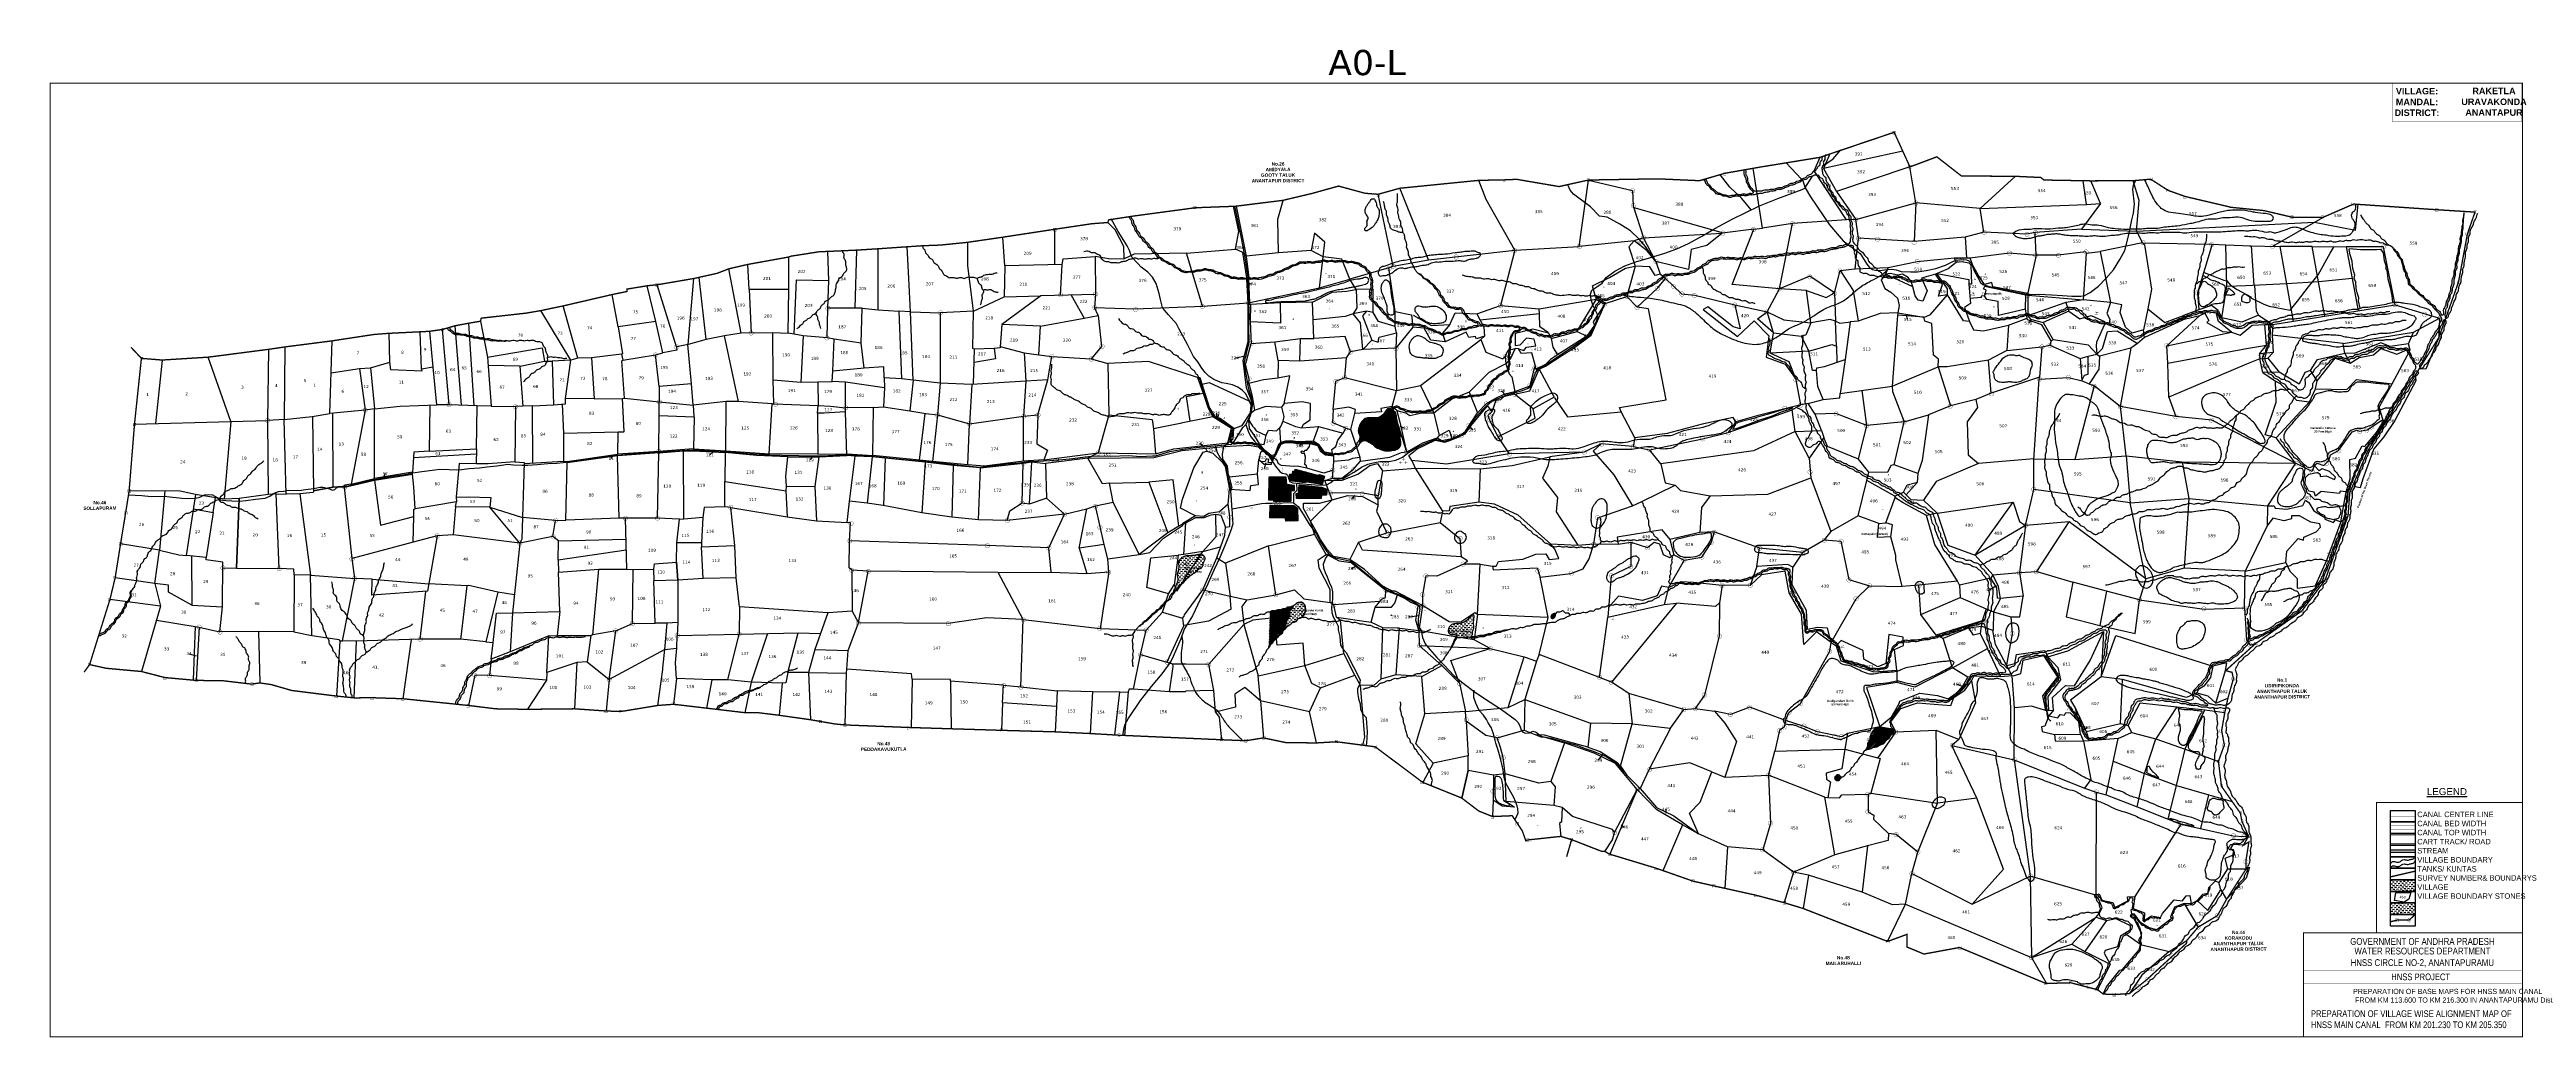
# Model space of a CAD drawing. Header units: inches. Extents: x 735322 to 757648, y 1636749 to 1657822.
# Drawn here: x 735322 to 750055, y 1636749 to 1642626 of the extents above; entities that cross this region are included whole.
import ezdxf
from ezdxf.enums import TextEntityAlignment as Align

# ---------------------------------------------------------------- set-up
doc = ezdxf.new("R2010")
doc.units = ezdxf.units.IN
doc.header["$MEASUREMENT"] = 0
doc.linetypes.add('ACAD_ISO02W100', pattern=[15, 12, -3])
doc.linetypes.add('HIDDEN2', pattern=[0.1875, 0.125, -0.0625])
for name, color, linetype in [('BURIED GROUND', 32, 'Continuous'), ('CART TRACK', 6, 'Continuous'), ('FOOT PATH', 222, 'Continuous'), ('HILL', 247, 'Continuous'), ('PAGODA', 70, 'Continuous'), ('PLOT', 7, 'Continuous'), ('PLOT NO', 7, 'Continuous'), ('SQUARE TANKS', 230, 'Continuous'), ('tank', 4, 'Continuous'), ('TANKS-STREAM', 4, 'Continuous'), ('VILLAGE', 30, 'Continuous'), ('VILLAGE BOUNDRY', 5, 'Continuous'), ('VILLAGE STONES', 240, 'Continuous')]:
    doc.layers.add(name, color=color, linetype=linetype)
doc.styles.add('A', font='arial.ttf')
doc.styles.add('ARIALN', font='ARIALN.TTF')
doc.styles.get("Standard").update_dxf_attribs({"font": 'verdana.ttf'})
pattern_1 = [(45.29292, (738070.952, 1633747.8856), (-4.47753, 4.4319807), [])]

msp = doc.modelspace()

# ---------------------------------------------------------------- hatches: boundary and pattern name
at = {"layer": 'PLOT'}
h = msp.add_hatch(dxfattribs=at)
h.set_pattern_fill('DASH', color=4, scale=87.578474, angle=3.5405, style=0)
h.set_pattern_definition([(3.5405362, (191878.412, 414427.367), (10.25036703, 11.602462515), [10.94730927, -10.94730927])])
h.paths.add_polyline_path([(749246, 1637687), (749393, 1637687), (749393, 1637618), (749246, 1637618)])
h = msp.add_hatch(dxfattribs=at)
h.set_pattern_fill('DASH', color=1, scale=87.578474, angle=3.5405362, style=0)
h.paths.add_polyline_path([(749246, 1637549), (749393, 1637549), (749393, 1637480), (749246, 1637480)])
at = {"layer": 'tank'}
h = msp.add_hatch(dxfattribs=at)
h.set_pattern_fill('DASH', color=256, scale=87.578474, angle=3.5405362, style=0)
edge = h.paths.add_edge_path()
edge.add_spline(control_points=[(741859, 1639248), (741864, 1639250), (741873, 1639256), (741881, 1639274), (741900, 1639279), (741908, 1639296), (741928, 1639300), (741932, 1639321), (741952, 1639325), (741954, 1639342), (741972, 1639347), (741985, 1639363), (741989, 1639386), (742010, 1639397), (742010, 1639415), (742023, 1639428), (742025, 1639447), (742040, 1639471), (742025, 1639507), (742047, 1639542), (742034, 1639579), (742054, 1639603), (742077, 1639617), (742104, 1639617), (742128, 1639617), (742151, 1639623), (742176, 1639626), (742195, 1639610), (742195, 1639587), (742180, 1639573), (742183, 1639544), (742151, 1639533), (742131, 1639508), (742109, 1639498), (742095, 1639485), (742087, 1639476), (742074, 1639468), (742066, 1639447), (742038, 1639443), (742031, 1639419), (742016, 1639409), (742015, 1639391), (741997, 1639383), (741995, 1639361), (741977, 1639348), (741961, 1639337), (741953, 1639320), (741940, 1639313), (741931, 1639297), (741914, 1639292), (741904, 1639273), (741884, 1639268), (741874, 1639250), (741859, 1639240), (741849, 1639224), (741830, 1639220), (741820, 1639202), (741808, 1639197), (741800, 1639194)], knot_values=[0, 0, 0, 0, 29.702693, 66.013849, 104.174693, 136.06513, 171.229032, 208.120765, 246.133921, 272.076165, 294.664879, 345.596205, 390.121479, 425.84612, 466.234856, 490.938095, 527.000541, 579.202073, 646.516633, 735.078758, 803.0953, 852.744067, 906.656032, 960.843208, 1005.88763, 1054.232744, 1103.742844, 1145.146346, 1184.149551, 1223.535462, 1259.133917, 1335.766156, 1385.678579, 1451.272024, 1476.767121, 1498.336776, 1526.058609, 1564.258739, 1621.628156, 1662.96821, 1700.684254, 1720.945054, 1761.25014, 1798.212959, 1840.29918, 1885.619578, 1914.221046, 1946.111483, 1971.33548, 2017.663118, 2041.480128, 2094.454179, 2126.722584, 2158.573801, 2199.592089, 2234.477616, 2262.841326, 2313.473951, 2313.473951, 2313.473951, 2313.473951], degree=3, periodic=0)
h.paths.add_polyline_path([(742075, 1639550), (742179, 1639550), (742179, 1639507), (742075, 1639506)], flags=24)
h = msp.add_hatch(dxfattribs=at)
h.set_pattern_fill('DASH', color=256, scale=87.578474, angle=3.5405362, style=0)
edge = h.paths.add_edge_path()
edge.add_spline(control_points=[(742675, 1639183), (742673, 1639184), (742665, 1639187), (742671, 1639201), (742681, 1639212), (742678, 1639227), (742685, 1639243), (742705, 1639256), (742693, 1639280), (742704, 1639295), (742713, 1639298), (742720, 1639307), (742703, 1639314), (742730, 1639317), (742734, 1639332), (742754, 1639337), (742769, 1639339), (742786, 1639329), (742792, 1639308), (742794, 1639283), (742783, 1639261), (742768, 1639243), (742745, 1639242), (742737, 1639219), (742712, 1639222), (742703, 1639200), (742684, 1639197), (742678, 1639187), (742675, 1639183)], knot_values=[0, 0, 0, 0, 14.473526, 43.025948, 63.183931, 107.813292, 120.672636, 169.166716, 221.746054, 249.188467, 266.71916, 280.983968, 300.138475, 324.061782, 371.538926, 393.3183, 441.312398, 459.464128, 505.246468, 559.653419, 607.177936, 649.29358, 691.778487, 726.3257, 770.765812, 811.191489, 847.237977, 875.666967, 875.666967, 875.666967, 875.666967], degree=3, periodic=0)
h.paths.add_polyline_path([(742719, 1639298), (742900, 1639299), (742900, 1639256), (742719, 1639255)], flags=9)
h = msp.add_hatch(dxfattribs=at)
h.set_pattern_fill('DASH', color=256, scale=87.578474, angle=3.5405362, style=0)
edge = h.paths.add_edge_path()
edge.add_spline(control_points=[(743686, 1639133), (743688, 1639135), (743695, 1639140), (743679, 1639148), (743664, 1639146), (743640, 1639152), (743641, 1639178), (743650, 1639194), (743663, 1639206), (743681, 1639211), (743700, 1639212), (743721, 1639212), (743742, 1639224), (743763, 1639239), (743773, 1639256), (743784, 1639264), (743798, 1639264), (743797, 1639246), (743793, 1639233), (743790, 1639216), (743795, 1639198), (743793, 1639178), (743782, 1639162), (743790, 1639146), (743775, 1639138), (743786, 1639129), (743792, 1639135), (743800, 1639135), (743797, 1639125), (743788, 1639126), (743777, 1639125), (743769, 1639132), (743753, 1639130), (743737, 1639129), (743722, 1639131), (743706, 1639126), (743695, 1639130), (743686, 1639133)], knot_values=[0, 0, 0, 0, 15.801598, 40.931251, 70.112027, 114.73819, 162.781257, 194.126284, 228.093253, 264.526841, 306.631039, 338.705109, 390.972839, 444.120261, 491.291233, 506.405149, 525.998856, 553.53213, 586.299153, 617.058073, 653.214602, 692.755109, 735.832994, 758.667851, 784.559001, 796.60036, 822.727999, 824.979761, 838.795734, 855.439052, 876.275221, 898.635923, 917.135656, 964.963797, 997.273766, 1007.821012, 1062.344071, 1062.344071, 1062.344071, 1062.344071], degree=3, periodic=0)
h.paths.add_polyline_path([(743639, 1639174), (743779, 1639175), (743779, 1639132), (743639, 1639131)], flags=9)
at = {"layer": 'TANKS-STREAM'}
h = msp.add_hatch(dxfattribs=at)
h.set_pattern_fill('ANSI31', color=256, scale=50.400462, angle=0.2929, style=0)
h.set_pattern_definition(pattern_1)
edge = h.paths.add_edge_path()
edge.add_spline(control_points=[(742574, 1639067), (742574, 1639073), (742576, 1639086), (742598, 1639096), (742601, 1639119), (742622, 1639126), (742629, 1639146), (742649, 1639154), (742654, 1639173), (742671, 1639182), (742670, 1639200), (742682, 1639213), (742676, 1639237), (742697, 1639249), (742700, 1639267), (742695, 1639282), (742705, 1639296), (742714, 1639298), (742718, 1639308), (742708, 1639303), (742701, 1639304), (742686, 1639303), (742675, 1639292), (742659, 1639296), (742645, 1639284), (742629, 1639292), (742615, 1639282), (742600, 1639288), (742588, 1639278), (742582, 1639281), (742581, 1639281)], knot_values=[0, 0, 0, 0, 33.486971, 78.763897, 122.180484, 156.020354, 195.053124, 238.713747, 267.804123, 309.57732, 339.296842, 358.164805, 413.763815, 454.546777, 483.291342, 515.852822, 546.500008, 569.110846, 577.65485, 587.852889, 614.968383, 629.502825, 670.273525, 697.814404, 720.175084, 766.685835, 781.917381, 819.470677, 849.909139, 855.881303, 855.881303, 855.881303, 855.881303], degree=3, periodic=0)
h = msp.add_hatch(dxfattribs=at)
h.set_pattern_fill('ANSI31', color=256, scale=50.400462, angle=0.2929, style=0)
h.set_pattern_definition(pattern_1)
edge = h.paths.add_edge_path()
edge.add_spline(control_points=[(744280, 1639269), (744280, 1639266), (744281, 1639259), (744275, 1639249), (744266, 1639241), (744253, 1639242), (744251, 1639257), (744260, 1639266), (744271, 1639273), (744277, 1639270), (744280, 1639269)], knot_values=[0, 0, 0, 0, 15.070802, 42.715314, 63.368273, 84.001005, 105.342614, 134.297053, 156.031244, 173.133559, 173.133559, 173.133559, 173.133559], degree=3, periodic=0)
h = msp.add_hatch(dxfattribs=at)
h.set_pattern_fill('ANSI31', color=256, scale=50.400462, angle=0.2929, style=0)
h.set_pattern_definition(pattern_1)
edge = h.paths.add_edge_path()
edge.add_spline(control_points=[(746125, 1638460), (746129, 1638466), (746136, 1638477), (746134, 1638499), (746148, 1638515), (746151, 1638544), (746164, 1638572), (746196, 1638600), (746239, 1638588), (746271, 1638586), (746298, 1638573), (746288, 1638553), (746273, 1638548), (746269, 1638536), (746262, 1638526), (746249, 1638519), (746241, 1638508), (746231, 1638494), (746210, 1638493), (746193, 1638475), (746172, 1638477), (746159, 1638468), (746145, 1638463), (746137, 1638463), (746121, 1638456), (746124, 1638459), (746125, 1638460)], knot_values=[0, 0, 0, 0, 42.247533, 77.551302, 126.106857, 159.145409, 247.678704, 303.618256, 392.832979, 486.698049, 507.296044, 553.538098, 572.285118, 598.352948, 624.201792, 643.534971, 686.107189, 701.620814, 748.025727, 796.522462, 834.909797, 866.981442, 888.637675, 916.405974, 935.671352, 939.335605, 939.335605, 939.335605, 939.335605], degree=3, periodic=0)
h = msp.add_hatch(dxfattribs=at)
h.set_pattern_fill('ANSI31', color=256, scale=50.400462, angle=0.2929, style=0)
h.set_pattern_definition(pattern_1)
edge = h.paths.add_edge_path()
edge.add_spline(control_points=[(745945, 1638300), (745947, 1638304), (745949, 1638309), (745957, 1638314), (745967, 1638313), (745973, 1638304), (745976, 1638296), (745975, 1638288), (745969, 1638285), (745967, 1638278), (745960, 1638275), (745951, 1638275), (745943, 1638283), (745942, 1638292), (745942, 1638300), (745945, 1638302), (745946, 1638303)], knot_values=[0, 0, 0, 0, 22.546723, 34.335556, 53.232303, 76.090111, 91.339178, 105.875337, 119.128567, 131.723648, 145.588507, 160.037313, 182.434103, 200.898997, 218.517284, 223.021364, 223.021364, 223.021364, 223.021364], degree=3, periodic=0)
at = {"layer": 'VILLAGE', "linetype": 'Continuous'}
h = msp.add_hatch(dxfattribs=at)
h.set_pattern_fill('SACNCR', color=256, scale=58.8235269, angle=1.53031993, style=0)
edge = h.paths.add_edge_path()
edge.add_spline(control_points=[(743123, 1640292), (743115, 1640292), (743102, 1640291), (743116, 1640307), (743117, 1640327), (743104, 1640352), (743110, 1640380), (743120, 1640404), (743136, 1640424), (743163, 1640438), (743192, 1640435), (743223, 1640435), (743252, 1640448), (743267, 1640472), (743281, 1640492), (743306, 1640491), (743308, 1640473), (743327, 1640475), (743332, 1640448), (743338, 1640419), (743344, 1640381), (743363, 1640346), (743353, 1640313), (743362, 1640289), (743358, 1640267), (743342, 1640249), (743313, 1640241), (743282, 1640236), (743246, 1640244), (743213, 1640256), (743188, 1640280), (743165, 1640294), (743142, 1640303), (743129, 1640295), (743123, 1640292)], knot_values=[0, 0, 0, 0, 33.320735, 52.205276, 94.236366, 154.191034, 212.02981, 258.185546, 306.870827, 363.97241, 431.03017, 474.984495, 545.77556, 610.001901, 640.352396, 690.021147, 705.192799, 730.923278, 773.54329, 840.558177, 919.899783, 999.941127, 1062.529096, 1113.420549, 1146.982597, 1191.324658, 1247.4437, 1322.051701, 1377.807561, 1463.951816, 1528.061845, 1580.760132, 1626.910637, 1665.477634, 1665.477634, 1665.477634, 1665.477634], degree=3, periodic=0)
h.paths.add_polyline_path([(743163, 1640386), (743275, 1640386), (743276, 1640343), (743163, 1640342)], flags=24)
h = msp.add_hatch(dxfattribs=at)
h.set_pattern_fill('SACNCR', color=256, scale=58.8235269, angle=1.53031993, style=0)
h.paths.add_polyline_path([(742701, 1640061), (742700, 1640099), (742715, 1640100), (742718, 1640118), (742729, 1640118), (742731, 1640130), (742864, 1640095), (742876, 1640098), (742905, 1640089), (742891, 1640039), (742800, 1640053), (742785, 1640049)])
h.paths.add_polyline_path([(742739, 1639956), (742737, 1639985), (742751, 1639985), (742755, 1640036), (742888, 1640022), (742921, 1640010), (742917, 1639976), (742888, 1639976), (742886, 1639955)])
h.paths.add_polyline_path([(742707, 1639940), (742708, 1640002), (742727, 1640003), (742727, 1640033), (742681, 1640038), (742678, 1640083), (742575, 1640083), (742572, 1639947), (742601, 1639947), (742605, 1639937)])
h.paths.add_polyline_path([(742583, 1639915), (742723, 1639914), (742745, 1639898), (742747, 1639822), (742676, 1639820), (742674, 1639839), (742581, 1639841)])
h.paths.add_polyline_path([(742606, 1639979), (742696, 1639979), (742696, 1639960), (742606, 1639960)], flags=24)
at = {"layer": 'VILLAGE STONES'}
h = msp.add_hatch(color=256, dxfattribs=at)
edge = h.paths.add_edge_path(flags=16)
edge.add_arc((744739, 1641786), 12.5, 0.2929, 360.2929)
edge = h.paths.add_edge_path()
edge.add_arc((744739, 1641786), 14.1, 0.2929, 360.2929)
h = msp.add_hatch(color=256, dxfattribs=at)
edge = h.paths.add_edge_path(flags=16)
edge.add_arc((744742, 1641698), 12.5, 0.2929, 360.2929)
edge = h.paths.add_edge_path()
edge.add_arc((744742, 1641698), 14.1, 0.2929, 360.2929)
h = msp.add_hatch(color=256, dxfattribs=at)
edge = h.paths.add_edge_path(flags=16)
edge.add_arc((746065, 1641615), 12.5, 0.2929, 360.2929)
edge = h.paths.add_edge_path()
edge.add_arc((746065, 1641615), 14.1, 0.2929, 360.2929)
h = msp.add_hatch(color=256, dxfattribs=at)
edge = h.paths.add_edge_path(flags=16)
edge.add_arc((746423, 1641713), 12.5, 0.2929, 360.2929)
edge = h.paths.add_edge_path()
edge.add_arc((746423, 1641713), 14.1, 0.2929, 360.2929)
h = msp.add_hatch(color=256, dxfattribs=at)
edge = h.paths.add_edge_path(flags=16)
edge.add_arc((744421, 1641454), 12.5, 0.2929, 360.2929)
edge = h.paths.add_edge_path()
edge.add_arc((744421, 1641454), 14.1, 0.2929, 360.2929)
h = msp.add_hatch(color=256, dxfattribs=at)
edge = h.paths.add_edge_path(flags=16)
edge.add_arc((744803, 1641506), 12.5, 0.2929, 360.2929)
edge = h.paths.add_edge_path()
edge.add_arc((744803, 1641506), 14.1, 0.2929, 360.2929)
h = msp.add_hatch(color=256, dxfattribs=at)
edge = h.paths.add_edge_path(flags=16)
edge.add_arc((745275, 1641534), 12.5, 0.2929, 360.2929)
edge = h.paths.add_edge_path()
edge.add_arc((745275, 1641534), 14.1, 0.2929, 360.2929)
h = msp.add_hatch(color=256, dxfattribs=at)
edge = h.paths.add_edge_path(flags=16)
edge.add_arc((745458, 1641555), 12.5, 0.2929, 360.2929)
edge = h.paths.add_edge_path()
edge.add_arc((745458, 1641555), 14.1, 0.2929, 360.2929)
h = msp.add_hatch(color=256, dxfattribs=at)
edge = h.paths.add_edge_path(flags=16)
edge.add_arc((745689, 1641590), 12.5, 0.2929, 360.2929)
edge = h.paths.add_edge_path()
edge.add_arc((745689, 1641590), 14.1, 0.2929, 360.2929)
h = msp.add_hatch(color=256, dxfattribs=at)
edge = h.paths.add_edge_path(flags=16)
edge.add_arc((746081, 1641503), 12.5, 0.2929, 360.2929)
edge = h.paths.add_edge_path()
edge.add_arc((746081, 1641503), 14.1, 0.2929, 360.2929)
h = msp.add_hatch(color=256, dxfattribs=at)
edge = h.paths.add_edge_path(flags=16)
edge.add_arc((746194, 1641498), 12.5, 0.2929, 360.2929)
edge = h.paths.add_edge_path()
edge.add_arc((746194, 1641498), 14.1, 0.2929, 360.2929)
h = msp.add_hatch(color=256, dxfattribs=at)
edge = h.paths.add_edge_path(flags=16)
edge.add_arc((746413, 1641479), 12.5, 0.2929, 360.2929)
edge = h.paths.add_edge_path()
edge.add_arc((746413, 1641479), 14.1, 0.2929, 360.2929)
h = msp.add_hatch(color=256, dxfattribs=at)
edge = h.paths.add_edge_path(flags=16)
edge.add_arc((746830, 1641539), 12.5, 0.2929, 360.2929)
edge = h.paths.add_edge_path()
edge.add_arc((746830, 1641539), 14.1, 0.2929, 360.2929)
h = msp.add_hatch(color=256, dxfattribs=at)
edge = h.paths.add_edge_path(flags=16)
edge.add_arc((747085, 1641527), 12.5, 0.2929, 360.2929)
edge = h.paths.add_edge_path()
edge.add_arc((747085, 1641527), 14.1, 0.2929, 360.2929)
h = msp.add_hatch(color=256, dxfattribs=at)
edge = h.paths.add_edge_path(flags=16)
edge.add_arc((747134, 1641537), 12.5, 0.2929, 360.2929)
edge = h.paths.add_edge_path()
edge.add_arc((747134, 1641537), 14.1, 0.2929, 360.2929)
h = msp.add_hatch(color=256, dxfattribs=at)
edge = h.paths.add_edge_path(flags=16)
edge.add_arc((747775, 1641477), 12.5, 0.2929, 360.2929)
edge = h.paths.add_edge_path()
edge.add_arc((747775, 1641477), 14.1, 0.2929, 360.2929)
h = msp.add_hatch(color=256, dxfattribs=at)
edge = h.paths.add_edge_path(flags=16)
edge.add_arc((748184, 1641466), 12.5, 0.2929, 360.2929)
edge = h.paths.add_edge_path()
edge.add_arc((748184, 1641466), 14.1, 0.2929, 360.2929)
h = msp.add_hatch(color=256, dxfattribs=at)
edge = h.paths.add_edge_path(flags=16)
edge.add_arc((748546, 1641456), 12.5, 0.2929, 360.2929)
edge = h.paths.add_edge_path()
edge.add_arc((748546, 1641456), 14.1, 0.2929, 360.2929)
h = msp.add_hatch(color=256, dxfattribs=at)
edge = h.paths.add_edge_path(flags=16)
edge.add_arc((749204, 1641452), 12.5, 0.2929, 360.2929)
edge = h.paths.add_edge_path()
edge.add_arc((749204, 1641452), 14.1, 0.2929, 360.2929)
h = msp.add_hatch(color=256, dxfattribs=at)
edge = h.paths.add_edge_path(flags=16)
edge.add_arc((743289, 1641324), 12.5, 0.2929, 360.2929)
edge = h.paths.add_edge_path()
edge.add_arc((743289, 1641324), 14.1, 0.2929, 360.2929)
h = msp.add_hatch(color=256, dxfattribs=at)
edge = h.paths.add_edge_path(flags=16)
edge.add_arc((743315, 1641337), 12.5, 0.2929, 360.2929)
edge = h.paths.add_edge_path()
edge.add_arc((743315, 1641337), 14.1, 0.2929, 360.2929)
h = msp.add_hatch(color=256, dxfattribs=at)
edge = h.paths.add_edge_path(flags=16)
edge.add_arc((743689, 1641392), 12.5, 0.2929, 360.2929)
edge = h.paths.add_edge_path()
edge.add_arc((743689, 1641392), 14.1, 0.2929, 360.2929)
h = msp.add_hatch(color=256, dxfattribs=at)
edge = h.paths.add_edge_path(flags=16)
edge.add_arc((744037, 1641431), 12.5, 0.2929, 360.2929)
edge = h.paths.add_edge_path()
edge.add_arc((744037, 1641431), 14.1, 0.2929, 360.2929)
h = msp.add_hatch(color=256, dxfattribs=at)
edge = h.paths.add_edge_path(flags=16)
edge.add_arc((744878, 1641364), 12.5, 0.2929, 360.2929)
edge = h.paths.add_edge_path()
edge.add_arc((744878, 1641364), 14.1, 0.2929, 360.2929)
h = msp.add_hatch(color=256, dxfattribs=at)
edge = h.paths.add_edge_path(flags=16)
edge.add_arc((745973, 1641308), 12.5, 0.2929, 360.2929)
edge = h.paths.add_edge_path()
edge.add_arc((745973, 1641308), 14.1, 0.2929, 360.2929)
h = msp.add_hatch(color=256, dxfattribs=at)
edge = h.paths.add_edge_path(flags=16)
edge.add_arc((746431, 1641366), 12.5, 0.2929, 360.2929)
edge = h.paths.add_edge_path()
edge.add_arc((746431, 1641366), 14.1, 0.2929, 360.2929)
h = msp.add_hatch(color=256, dxfattribs=at)
edge = h.paths.add_edge_path(flags=16)
edge.add_arc((746980, 1641415), 12.5, 0.2929, 360.2929)
edge = h.paths.add_edge_path()
edge.add_arc((746980, 1641415), 14.1, 0.2929, 360.2929)
h = msp.add_hatch(color=256, dxfattribs=at)
edge = h.paths.add_edge_path(flags=16)
edge.add_arc((747136, 1641403), 12.5, 0.2929, 360.2929)
edge = h.paths.add_edge_path()
edge.add_arc((747136, 1641403), 14.1, 0.2929, 360.2929)
h = msp.add_hatch(color=256, dxfattribs=at)
edge = h.paths.add_edge_path(flags=16)
edge.add_arc((747272, 1641402), 12.5, 0.2929, 360.2929)
edge = h.paths.add_edge_path()
edge.add_arc((747272, 1641402), 14.1, 0.2929, 360.2929)
h = msp.add_hatch(color=256, dxfattribs=at)
edge = h.paths.add_edge_path(flags=16)
edge.add_arc((747435, 1641422), 12.5, 0.2929, 360.2929)
edge = h.paths.add_edge_path()
edge.add_arc((747435, 1641422), 14.1, 0.2929, 360.2929)
h = msp.add_hatch(color=256, dxfattribs=at)
edge = h.paths.add_edge_path(flags=16)
edge.add_arc((741336, 1641167), 12.5, 0.2929, 360.2929)
edge = h.paths.add_edge_path()
edge.add_arc((741336, 1641167), 14.1, 0.2929, 360.2929)
h = msp.add_hatch(color=256, dxfattribs=at)
edge = h.paths.add_edge_path(flags=16)
edge.add_arc((741542, 1641171), 12.5, 0.2929, 360.2929)
edge = h.paths.add_edge_path()
edge.add_arc((741542, 1641171), 14.1, 0.2929, 360.2929)
h = msp.add_hatch(color=256, dxfattribs=at)
edge = h.paths.add_edge_path(flags=16)
edge.add_arc((744705, 1641156), 12.5, 0.2929, 360.2929)
edge = h.paths.add_edge_path()
edge.add_arc((744705, 1641156), 14.1, 0.2929, 360.2929)
h = msp.add_hatch(color=256, dxfattribs=at)
edge = h.paths.add_edge_path(flags=16)
edge.add_arc((744886, 1641205), 12.5, 0.2929, 360.2929)
edge = h.paths.add_edge_path()
edge.add_arc((744886, 1641205), 14.1, 0.2929, 360.2929)
h = msp.add_hatch(color=256, dxfattribs=at)
edge = h.paths.add_edge_path(flags=16)
edge.add_arc((744931, 1641264), 12.5, 0.2929, 360.2929)
edge = h.paths.add_edge_path()
edge.add_arc((744931, 1641264), 14.1, 0.2929, 360.2929)
h = msp.add_hatch(color=256, dxfattribs=at)
edge = h.paths.add_edge_path(flags=16)
edge.add_arc((744981, 1641217), 12.5, 0.2929, 360.2929)
edge = h.paths.add_edge_path()
edge.add_arc((744981, 1641217), 14.1, 0.2929, 360.2929)
h = msp.add_hatch(color=256, dxfattribs=at)
edge = h.paths.add_edge_path(flags=16)
edge.add_arc((745032, 1641172), 12.5, 0.2929, 360.2929)
edge = h.paths.add_edge_path()
edge.add_arc((745032, 1641172), 14.1, 0.2929, 360.2929)
h = msp.add_hatch(color=256, dxfattribs=at)
edge = h.paths.add_edge_path(flags=16)
edge.add_arc((745107, 1641164), 12.5, 0.2929, 360.2929)
edge = h.paths.add_edge_path()
edge.add_arc((745107, 1641164), 14.1, 0.2929, 360.2929)
h = msp.add_hatch(color=256, dxfattribs=at)
edge = h.paths.add_edge_path(flags=16)
edge.add_arc((745610, 1641201), 12.5, 0.2929, 360.2929)
edge = h.paths.add_edge_path()
edge.add_arc((745610, 1641201), 14.1, 0.2929, 360.2929)
h = msp.add_hatch(color=256, dxfattribs=at)
edge = h.paths.add_edge_path(flags=16)
edge.add_arc((745793, 1641274), 12.5, 0.2929, 360.2929)
edge = h.paths.add_edge_path()
edge.add_arc((745793, 1641274), 14.1, 0.2929, 360.2929)
h = msp.add_hatch(color=256, dxfattribs=at)
edge = h.paths.add_edge_path(flags=16)
edge.add_arc((745939, 1641176), 12.5, 0.2929, 360.2929)
edge = h.paths.add_edge_path()
edge.add_arc((745939, 1641176), 14.1, 0.2929, 360.2929)
h = msp.add_hatch(color=256, dxfattribs=at)
edge = h.paths.add_edge_path(flags=16)
edge.add_arc((747089, 1641164), 12.5, 0.2929, 360.2929)
edge = h.paths.add_edge_path()
edge.add_arc((747089, 1641164), 14.1, 0.2929, 360.2929)
h = msp.add_hatch(color=256, dxfattribs=at)
edge = h.paths.add_edge_path(flags=16)
edge.add_arc((748098, 1641178), 12.5, 0.2929, 360.2929)
edge = h.paths.add_edge_path()
edge.add_arc((748098, 1641178), 14.1, 0.2929, 360.2929)
h = msp.add_hatch(color=256, dxfattribs=at)
edge = h.paths.add_edge_path(flags=16)
edge.add_arc((739952, 1641087), 12.5, 0.2929, 360.2929)
edge = h.paths.add_edge_path()
edge.add_arc((739952, 1641087), 14.1, 0.2929, 360.2929)
h = msp.add_hatch(color=256, dxfattribs=at)
edge = h.paths.add_edge_path(flags=16)
edge.add_arc((740621, 1641060), 12.5, 0.2929, 360.2929)
edge = h.paths.add_edge_path()
edge.add_arc((740621, 1641060), 14.1, 0.2929, 360.2929)
h = msp.add_hatch(color=256, dxfattribs=at)
edge = h.paths.add_edge_path(flags=16)
edge.add_arc((741539, 1641090), 12.5, 0.2929, 360.2929)
edge = h.paths.add_edge_path()
edge.add_arc((741539, 1641090), 14.1, 0.2929, 360.2929)
h = msp.add_hatch(color=256, dxfattribs=at)
edge = h.paths.add_edge_path(flags=16)
edge.add_arc((741781, 1641080), 12.5, 0.2929, 360.2929)
edge = h.paths.add_edge_path()
edge.add_arc((741781, 1641080), 14.1, 0.2929, 360.2929)
h = msp.add_hatch(color=256, dxfattribs=at)
edge = h.paths.add_edge_path(flags=16)
edge.add_arc((742179, 1641097), 12.5, 0.2929, 360.2929)
edge = h.paths.add_edge_path()
edge.add_arc((742179, 1641097), 14.1, 0.2929, 360.2929)
h = msp.add_hatch(color=256, dxfattribs=at)
edge = h.paths.add_edge_path(flags=16)
edge.add_arc((742452, 1641119), 12.5, 0.2929, 360.2929)
edge = h.paths.add_edge_path()
edge.add_arc((742452, 1641119), 14.1, 0.2929, 360.2929)
h = msp.add_hatch(color=256, dxfattribs=at)
edge = h.paths.add_edge_path(flags=16)
edge.add_arc((743952, 1641102), 12.5, 0.2929, 360.2929)
edge = h.paths.add_edge_path()
edge.add_arc((743952, 1641102), 14.1, 0.2929, 360.2929)
h = msp.add_hatch(color=256, dxfattribs=at)
edge = h.paths.add_edge_path(flags=16)
edge.add_arc((744571, 1641111), 12.5, 0.2929, 360.2929)
edge = h.paths.add_edge_path()
edge.add_arc((744571, 1641111), 14.1, 0.2929, 360.2929)
h = msp.add_hatch(color=256, dxfattribs=at)
edge = h.paths.add_edge_path(flags=16)
edge.add_arc((744765, 1641092), 12.5, 0.2929, 360.2929)
edge = h.paths.add_edge_path()
edge.add_arc((744765, 1641092), 14.1, 0.2929, 360.2929)
h = msp.add_hatch(color=256, dxfattribs=at)
edge = h.paths.add_edge_path(flags=16)
edge.add_arc((745346, 1641106), 12.5, 0.2929, 360.2929)
edge = h.paths.add_edge_path()
edge.add_arc((745346, 1641106), 14.1, 0.2929, 360.2929)
h = msp.add_hatch(color=256, dxfattribs=at)
edge = h.paths.add_edge_path(flags=16)
edge.add_arc((745535, 1641064), 12.5, 0.2929, 360.2929)
edge = h.paths.add_edge_path()
edge.add_arc((745535, 1641064), 14.1, 0.2929, 360.2929)
h = msp.add_hatch(color=256, dxfattribs=at)
edge = h.paths.add_edge_path(flags=16)
edge.add_arc((749273, 1641108), 12.5, 0.2929, 360.2929)
edge = h.paths.add_edge_path()
edge.add_arc((749273, 1641108), 14.1, 0.2929, 360.2929)
h = msp.add_hatch(color=256, dxfattribs=at)
edge = h.paths.add_edge_path(flags=16)
edge.add_arc((749449, 1641050), 12.5, 0.2929, 360.2929)
edge = h.paths.add_edge_path()
edge.add_arc((749449, 1641050), 14.1, 0.2929, 360.2929)
h = msp.add_hatch(color=256, dxfattribs=at)
edge = h.paths.add_edge_path(flags=16)
edge.add_arc((749539, 1641027), 12.5, 0.2929, 360.2929)
edge = h.paths.add_edge_path()
edge.add_arc((749539, 1641027), 14.1, 0.2929, 360.2929)
h = msp.add_hatch(color=256, dxfattribs=at)
edge = h.paths.add_edge_path(flags=16)
edge.add_arc((739495, 1640940), 12.5, 0.2929, 360.2929)
edge = h.paths.add_edge_path()
edge.add_arc((739495, 1640940), 14.1, 0.2929, 360.2929)
h = msp.add_hatch(color=256, dxfattribs=at)
edge = h.paths.add_edge_path(flags=16)
edge.add_arc((739946, 1640911), 12.5, 0.2929, 360.2929)
edge = h.paths.add_edge_path()
edge.add_arc((739946, 1640911), 14.1, 0.2929, 360.2929)
h = msp.add_hatch(color=256, dxfattribs=at)
edge = h.paths.add_edge_path(flags=16)
edge.add_arc((741582, 1640860), 12.5, 0.2929, 360.2929)
edge = h.paths.add_edge_path()
edge.add_arc((741582, 1640860), 14.1, 0.2929, 360.2929)
h = msp.add_hatch(color=256, dxfattribs=at)
edge = h.paths.add_edge_path(flags=16)
edge.add_arc((742470, 1640878), 12.5, 0.2929, 360.2929)
edge = h.paths.add_edge_path()
edge.add_arc((742470, 1640878), 14.1, 0.2929, 360.2929)
h = msp.add_hatch(color=256, dxfattribs=at)
edge = h.paths.add_edge_path(flags=16)
edge.add_arc((744463, 1640919), 12.5, 0.2929, 360.2929)
edge = h.paths.add_edge_path()
edge.add_arc((744463, 1640919), 14.1, 0.2929, 360.2929)
h = msp.add_hatch(color=256, dxfattribs=at)
edge = h.paths.add_edge_path(flags=16)
edge.add_arc((747220, 1640866), 12.5, 0.2929, 360.2929)
edge = h.paths.add_edge_path()
edge.add_arc((747220, 1640866), 14.1, 0.2929, 360.2929)
h = msp.add_hatch(color=256, dxfattribs=at)
edge = h.paths.add_edge_path(flags=16)
edge.add_arc((747916, 1640865), 12.5, 0.2929, 360.2929)
edge = h.paths.add_edge_path()
edge.add_arc((747916, 1640865), 14.1, 0.2929, 360.2929)
h = msp.add_hatch(color=256, dxfattribs=at)
edge = h.paths.add_edge_path(flags=16)
edge.add_arc((738926, 1640809), 12.5, 0.2929, 360.2929)
edge = h.paths.add_edge_path()
edge.add_arc((738926, 1640809), 14.1, 0.2929, 360.2929)
h = msp.add_hatch(color=256, dxfattribs=at)
edge = h.paths.add_edge_path(flags=16)
edge.add_arc((739051, 1640857), 12.5, 0.2929, 360.2929)
edge = h.paths.add_edge_path()
edge.add_arc((739051, 1640857), 14.1, 0.2929, 360.2929)
h = msp.add_hatch(color=256, dxfattribs=at)
edge = h.paths.add_edge_path(flags=16)
edge.add_arc((741284, 1640800), 12.5, 0.2929, 360.2929)
edge = h.paths.add_edge_path()
edge.add_arc((741284, 1640800), 14.1, 0.2929, 360.2929)
h = msp.add_hatch(color=256, dxfattribs=at)
edge = h.paths.add_edge_path(flags=16)
edge.add_arc((741518, 1640785), 12.5, 0.2929, 360.2929)
edge = h.paths.add_edge_path()
edge.add_arc((741518, 1640785), 14.1, 0.2929, 360.2929)
h = msp.add_hatch(color=256, dxfattribs=at)
edge = h.paths.add_edge_path(flags=16)
edge.add_arc((743060, 1640827), 12.5, 0.2929, 360.2929)
edge = h.paths.add_edge_path()
edge.add_arc((743060, 1640827), 14.1, 0.2929, 360.2929)
h = msp.add_hatch(color=256, dxfattribs=at)
edge = h.paths.add_edge_path(flags=16)
edge.add_arc((743331, 1640848), 12.5, 0.2929, 360.2929)
edge = h.paths.add_edge_path()
edge.add_arc((743331, 1640848), 14.1, 0.2929, 360.2929)
h = msp.add_hatch(color=256, dxfattribs=at)
edge = h.paths.add_edge_path(flags=16)
edge.add_arc((743981, 1640800), 12.5, 0.2929, 360.2929)
edge = h.paths.add_edge_path()
edge.add_arc((743981, 1640800), 14.1, 0.2929, 360.2929)
h = msp.add_hatch(color=256, dxfattribs=at)
edge = h.paths.add_edge_path(flags=16)
edge.add_arc((744152, 1640719), 12.5, 0.2929, 360.2929)
edge = h.paths.add_edge_path()
edge.add_arc((744152, 1640719), 14.1, 0.2929, 360.2929)
h = msp.add_hatch(color=256, dxfattribs=at)
edge = h.paths.add_edge_path(flags=16)
edge.add_arc((744158, 1640733), 12.5, 0.2929, 360.2929)
edge = h.paths.add_edge_path()
edge.add_arc((744158, 1640733), 14.1, 0.2929, 360.2929)
h = msp.add_hatch(color=256, dxfattribs=at)
edge = h.paths.add_edge_path(flags=16)
edge.add_arc((744289, 1640810), 12.5, 0.2929, 360.2929)
edge = h.paths.add_edge_path()
edge.add_arc((744289, 1640810), 14.1, 0.2929, 360.2929)
h = msp.add_hatch(color=256, dxfattribs=at)
edge = h.paths.add_edge_path(flags=16)
edge.add_arc((747173, 1640857), 12.5, 0.2929, 360.2929)
edge = h.paths.add_edge_path()
edge.add_arc((747173, 1640857), 14.1, 0.2929, 360.2929)
h = msp.add_hatch(color=256, dxfattribs=at)
edge = h.paths.add_edge_path(flags=16)
edge.add_arc((742456, 1640668), 12.5, 0.2929, 360.2929)
edge = h.paths.add_edge_path()
edge.add_arc((742456, 1640668), 14.1, 0.2929, 360.2929)
h = msp.add_hatch(color=256, dxfattribs=at)
edge = h.paths.add_edge_path(flags=16)
edge.add_arc((742973, 1640652), 12.5, 0.2929, 360.2929)
edge = h.paths.add_edge_path()
edge.add_arc((742973, 1640652), 14.1, 0.2929, 360.2929)
h = msp.add_hatch(color=256, dxfattribs=at)
edge = h.paths.add_edge_path(flags=16)
edge.add_arc((743026, 1640674), 12.5, 0.2929, 360.2929)
edge = h.paths.add_edge_path()
edge.add_arc((743026, 1640674), 14.1, 0.2929, 360.2929)
h = msp.add_hatch(color=256, dxfattribs=at)
edge = h.paths.add_edge_path(flags=16)
edge.add_arc((744037, 1640575), 12.5, 0.2929, 360.2929)
edge = h.paths.add_edge_path()
edge.add_arc((744037, 1640575), 14.1, 0.2929, 360.2929)
h = msp.add_hatch(color=256, dxfattribs=at)
edge = h.paths.add_edge_path(flags=16)
edge.add_arc((744125, 1640625), 12.5, 0.2929, 360.2929)
edge = h.paths.add_edge_path()
edge.add_arc((744125, 1640625), 14.1, 0.2929, 360.2929)
h = msp.add_hatch(color=256, dxfattribs=at)
edge = h.paths.add_edge_path(flags=16)
edge.add_arc((745710, 1640661), 12.5, 0.2929, 360.2929)
edge = h.paths.add_edge_path()
edge.add_arc((745710, 1640661), 14.1, 0.2929, 360.2929)
h = msp.add_hatch(color=256, dxfattribs=at)
edge = h.paths.add_edge_path(flags=16)
edge.add_arc((746872, 1640578), 12.5, 0.2929, 360.2929)
edge = h.paths.add_edge_path()
edge.add_arc((746872, 1640578), 14.1, 0.2929, 360.2929)
h = msp.add_hatch(color=256, dxfattribs=at)
edge = h.paths.add_edge_path(flags=16)
edge.add_arc((747158, 1640665), 12.5, 0.2929, 360.2929)
edge = h.paths.add_edge_path()
edge.add_arc((747158, 1640665), 14.1, 0.2929, 360.2929)
h = msp.add_hatch(color=256, dxfattribs=at)
edge = h.paths.add_edge_path(flags=16)
edge.add_arc((747331, 1640675), 12.5, 0.2929, 360.2929)
edge = h.paths.add_edge_path()
edge.add_arc((747331, 1640675), 14.1, 0.2929, 360.2929)
h = msp.add_hatch(color=256, dxfattribs=at)
edge = h.paths.add_edge_path(flags=16)
edge.add_arc((747483, 1640623), 12.5, 0.2929, 360.2929)
edge = h.paths.add_edge_path()
edge.add_arc((747483, 1640623), 14.1, 0.2929, 360.2929)
h = msp.add_hatch(color=256, dxfattribs=at)
edge = h.paths.add_edge_path(flags=16)
edge.add_arc((736618, 1640420), 12.5, 0.2929, 360.2929)
edge = h.paths.add_edge_path()
edge.add_arc((736618, 1640420), 14.1, 0.2929, 360.2929)
h = msp.add_hatch(color=256, dxfattribs=at)
edge = h.paths.add_edge_path(flags=16)
edge.add_arc((737199, 1640481), 12.5, 0.2929, 360.2929)
edge = h.paths.add_edge_path()
edge.add_arc((737199, 1640481), 14.1, 0.2929, 360.2929)
h = msp.add_hatch(color=256, dxfattribs=at)
edge = h.paths.add_edge_path(flags=16)
edge.add_arc((737698, 1640514), 12.5, 0.2929, 360.2929)
edge = h.paths.add_edge_path()
edge.add_arc((737698, 1640514), 14.1, 0.2929, 360.2929)
h = msp.add_hatch(color=256, dxfattribs=at)
edge = h.paths.add_edge_path(flags=16)
edge.add_arc((738093, 1640501), 12.5, 0.2929, 360.2929)
edge = h.paths.add_edge_path()
edge.add_arc((738093, 1640501), 14.1, 0.2929, 360.2929)
h = msp.add_hatch(color=256, dxfattribs=at)
edge = h.paths.add_edge_path(flags=16)
edge.add_arc((738949, 1640530), 12.5, 0.2929, 360.2929)
edge = h.paths.add_edge_path()
edge.add_arc((738949, 1640530), 14.1, 0.2929, 360.2929)
h = msp.add_hatch(color=256, dxfattribs=at)
edge = h.paths.add_edge_path(flags=16)
edge.add_arc((739641, 1640516), 12.5, 0.2929, 360.2929)
edge = h.paths.add_edge_path()
edge.add_arc((739641, 1640516), 14.1, 0.2929, 360.2929)
h = msp.add_hatch(color=256, dxfattribs=at)
edge = h.paths.add_edge_path(flags=16)
edge.add_arc((740058, 1640495), 12.5, 0.2929, 360.2929)
edge = h.paths.add_edge_path()
edge.add_arc((740058, 1640495), 14.1, 0.2929, 360.2929)
h = msp.add_hatch(color=256, dxfattribs=at)
edge = h.paths.add_edge_path(flags=16)
edge.add_arc((740603, 1640452), 12.5, 0.2929, 360.2929)
edge = h.paths.add_edge_path()
edge.add_arc((740603, 1640452), 14.1, 0.2929, 360.2929)
h = msp.add_hatch(color=256, dxfattribs=at)
edge = h.paths.add_edge_path(flags=16)
edge.add_arc((741117, 1640445), 12.5, 0.2929, 360.2929)
edge = h.paths.add_edge_path()
edge.add_arc((741117, 1640445), 14.1, 0.2929, 360.2929)
h = msp.add_hatch(color=256, dxfattribs=at)
edge = h.paths.add_edge_path(flags=16)
edge.add_arc((741201, 1640451), 12.5, 0.2929, 360.2929)
edge = h.paths.add_edge_path()
edge.add_arc((741201, 1640451), 14.1, 0.2929, 360.2929)
h = msp.add_hatch(color=256, dxfattribs=at)
edge = h.paths.add_edge_path(flags=16)
edge.add_arc((743868, 1640519), 12.5, 0.2929, 360.2929)
edge = h.paths.add_edge_path()
edge.add_arc((743868, 1640519), 14.1, 0.2929, 360.2929)
h = msp.add_hatch(color=256, dxfattribs=at)
edge = h.paths.add_edge_path(flags=16)
edge.add_arc((743878, 1640451), 12.5, 0.2929, 360.2929)
edge = h.paths.add_edge_path()
edge.add_arc((743878, 1640451), 14.1, 0.2929, 360.2929)
h = msp.add_hatch(color=256, dxfattribs=at)
edge = h.paths.add_edge_path(flags=16)
edge.add_arc((743888, 1640423), 12.5, 0.2929, 360.2929)
edge = h.paths.add_edge_path()
edge.add_arc((743888, 1640423), 14.1, 0.2929, 360.2929)
h = msp.add_hatch(color=256, dxfattribs=at)
edge = h.paths.add_edge_path(flags=16)
edge.add_arc((743902, 1640469), 12.5, 0.2929, 360.2929)
edge = h.paths.add_edge_path()
edge.add_arc((743902, 1640469), 14.1, 0.2929, 360.2929)
h = msp.add_hatch(color=256, dxfattribs=at)
edge = h.paths.add_edge_path(flags=16)
edge.add_arc((743926, 1640538), 12.5, 0.2929, 360.2929)
edge = h.paths.add_edge_path()
edge.add_arc((743926, 1640538), 14.1, 0.2929, 360.2929)
h = msp.add_hatch(color=256, dxfattribs=at)
edge = h.paths.add_edge_path(flags=16)
edge.add_arc((745643, 1640492), 12.5, 0.2929, 360.2929)
edge = h.paths.add_edge_path()
edge.add_arc((745643, 1640492), 14.1, 0.2929, 360.2929)
h = msp.add_hatch(color=256, dxfattribs=at)
edge = h.paths.add_edge_path(flags=16)
edge.add_arc((745739, 1640511), 12.5, 0.2929, 360.2929)
edge = h.paths.add_edge_path()
edge.add_arc((745739, 1640511), 14.1, 0.2929, 360.2929)
h = msp.add_hatch(color=256, dxfattribs=at)
edge = h.paths.add_edge_path(flags=16)
edge.add_arc((745949, 1640459), 12.5, 0.2929, 360.2929)
edge = h.paths.add_edge_path()
edge.add_arc((745949, 1640459), 14.1, 0.2929, 360.2929)
h = msp.add_hatch(color=256, dxfattribs=at)
edge = h.paths.add_edge_path(flags=16)
edge.add_arc((746628, 1640505), 12.5, 0.2929, 360.2929)
edge = h.paths.add_edge_path()
edge.add_arc((746628, 1640505), 14.1, 0.2929, 360.2929)
h = msp.add_hatch(color=256, dxfattribs=at)
edge = h.paths.add_edge_path(flags=16)
edge.add_arc((747639, 1640501), 12.5, 0.2929, 360.2929)
edge = h.paths.add_edge_path()
edge.add_arc((747639, 1640501), 14.1, 0.2929, 360.2929)
h = msp.add_hatch(color=256, dxfattribs=at)
edge = h.paths.add_edge_path(flags=16)
edge.add_arc((747970, 1640441), 12.5, 0.2929, 360.2929)
edge = h.paths.add_edge_path()
edge.add_arc((747970, 1640441), 14.1, 0.2929, 360.2929)
h = msp.add_hatch(color=256, dxfattribs=at)
edge = h.paths.add_edge_path(flags=16)
edge.add_arc((748182, 1640421), 12.5, 0.2929, 360.2929)
edge = h.paths.add_edge_path()
edge.add_arc((748182, 1640421), 14.1, 0.2929, 360.2929)
h = msp.add_hatch(color=256, dxfattribs=at)
edge = h.paths.add_edge_path(flags=16)
edge.add_arc((740793, 1640400), 12.5, 0.2929, 360.2929)
edge = h.paths.add_edge_path()
edge.add_arc((740793, 1640400), 14.1, 0.2929, 360.2929)
h = msp.add_hatch(color=256, dxfattribs=at)
edge = h.paths.add_edge_path(flags=16)
edge.add_arc((742363, 1640310), 12.5, 0.2929, 360.2929)
edge = h.paths.add_edge_path()
edge.add_arc((742363, 1640310), 14.1, 0.2929, 360.2929)
h = msp.add_hatch(color=256, dxfattribs=at)
edge = h.paths.add_edge_path(flags=16)
edge.add_arc((742957, 1640404), 12.5, 0.2929, 360.2929)
edge = h.paths.add_edge_path()
edge.add_arc((742957, 1640404), 14.1, 0.2929, 360.2929)
h = msp.add_hatch(color=256, dxfattribs=at)
edge = h.paths.add_edge_path(flags=16)
edge.add_arc((743032, 1640373), 12.5, 0.2929, 360.2929)
edge = h.paths.add_edge_path()
edge.add_arc((743032, 1640373), 14.1, 0.2929, 360.2929)
h = msp.add_hatch(color=256, dxfattribs=at)
edge = h.paths.add_edge_path(flags=16)
edge.add_arc((743718, 1640328), 12.5, 0.2929, 360.2929)
edge = h.paths.add_edge_path()
edge.add_arc((743718, 1640328), 14.1, 0.2929, 360.2929)
h = msp.add_hatch(color=256, dxfattribs=at)
edge = h.paths.add_edge_path(flags=16)
edge.add_arc((743764, 1640390), 12.5, 0.2929, 360.2929)
edge = h.paths.add_edge_path()
edge.add_arc((743764, 1640390), 14.1, 0.2929, 360.2929)
h = msp.add_hatch(color=256, dxfattribs=at)
edge = h.paths.add_edge_path(flags=16)
edge.add_arc((743938, 1640323), 12.5, 0.2929, 360.2929)
edge = h.paths.add_edge_path()
edge.add_arc((743938, 1640323), 14.1, 0.2929, 360.2929)
h = msp.add_hatch(color=256, dxfattribs=at)
edge = h.paths.add_edge_path(flags=16)
edge.add_arc((744554, 1640279), 12.5, 0.2929, 360.2929)
edge = h.paths.add_edge_path()
edge.add_arc((744554, 1640279), 14.1, 0.2929, 360.2929)
h = msp.add_hatch(color=256, dxfattribs=at)
edge = h.paths.add_edge_path(flags=16)
edge.add_arc((745155, 1640310), 12.5, 0.2929, 360.2929)
edge = h.paths.add_edge_path()
edge.add_arc((745155, 1640310), 14.1, 0.2929, 360.2929)
h = msp.add_hatch(color=256, dxfattribs=at)
edge = h.paths.add_edge_path(flags=16)
edge.add_arc((745307, 1640346), 12.5, 0.2929, 360.2929)
edge = h.paths.add_edge_path()
edge.add_arc((745307, 1640346), 14.1, 0.2929, 360.2929)
h = msp.add_hatch(color=256, dxfattribs=at)
edge = h.paths.add_edge_path(flags=16)
edge.add_arc((745355, 1640413), 12.5, 0.2929, 360.2929)
edge = h.paths.add_edge_path()
edge.add_arc((745355, 1640413), 14.1, 0.2929, 360.2929)
h = msp.add_hatch(color=256, dxfattribs=at)
edge = h.paths.add_edge_path(flags=16)
edge.add_arc((746131, 1640389), 12.5, 0.2929, 360.2929)
edge = h.paths.add_edge_path()
edge.add_arc((746131, 1640389), 14.1, 0.2929, 360.2929)
h = msp.add_hatch(color=256, dxfattribs=at)
edge = h.paths.add_edge_path(flags=16)
edge.add_arc((746352, 1640409), 12.5, 0.2929, 360.2929)
edge = h.paths.add_edge_path()
edge.add_arc((746352, 1640409), 14.1, 0.2929, 360.2929)
h = msp.add_hatch(color=256, dxfattribs=at)
edge = h.paths.add_edge_path(flags=16)
edge.add_arc((749063, 1640355), 12.5, 0.2929, 360.2929)
edge = h.paths.add_edge_path()
edge.add_arc((749063, 1640355), 14.1, 0.2929, 360.2929)
h = msp.add_hatch(color=256, dxfattribs=at)
edge = h.paths.add_edge_path(flags=16)
edge.add_arc((749105, 1640362), 12.5, 0.2929, 360.2929)
edge = h.paths.add_edge_path()
edge.add_arc((749105, 1640362), 14.1, 0.2929, 360.2929)
h = msp.add_hatch(color=256, dxfattribs=at)
edge = h.paths.add_edge_path(flags=16)
edge.add_arc((749133, 1640381), 12.5, 0.2929, 360.2929)
edge = h.paths.add_edge_path()
edge.add_arc((749133, 1640381), 14.1, 0.2929, 360.2929)
h = msp.add_hatch(color=256, dxfattribs=at)
edge = h.paths.add_edge_path(flags=16)
edge.add_arc((749206, 1640410), 12.5, 0.2929, 360.2929)
edge = h.paths.add_edge_path()
edge.add_arc((749206, 1640410), 14.1, 0.2929, 360.2929)
h = msp.add_hatch(color=256, dxfattribs=at)
edge = h.paths.add_edge_path(flags=16)
edge.add_arc((738946, 1640235), 12.5, 0.2929, 360.2929)
edge = h.paths.add_edge_path()
edge.add_arc((738946, 1640235), 14.1, 0.2929, 360.2929)
h = msp.add_hatch(color=256, dxfattribs=at)
edge = h.paths.add_edge_path(flags=16)
edge.add_arc((741114, 1640165), 12.5, 0.2929, 360.2929)
edge = h.paths.add_edge_path()
edge.add_arc((741114, 1640165), 14.1, 0.2929, 360.2929)
h = msp.add_hatch(color=256, dxfattribs=at)
edge = h.paths.add_edge_path(flags=16)
edge.add_arc((741560, 1640226), 12.5, 0.2929, 360.2929)
edge = h.paths.add_edge_path()
edge.add_arc((741560, 1640226), 14.1, 0.2929, 360.2929)
h = msp.add_hatch(color=256, dxfattribs=at)
edge = h.paths.add_edge_path(flags=16)
edge.add_arc((742306, 1640262), 12.5, 0.2929, 360.2929)
edge = h.paths.add_edge_path()
edge.add_arc((742306, 1640262), 14.1, 0.2929, 360.2929)
h = msp.add_hatch(color=256, dxfattribs=at)
edge = h.paths.add_edge_path(flags=16)
edge.add_arc((742606, 1640195), 12.5, 0.2929, 360.2929)
edge = h.paths.add_edge_path()
edge.add_arc((742606, 1640195), 14.1, 0.2929, 360.2929)
h = msp.add_hatch(color=256, dxfattribs=at)
edge = h.paths.add_edge_path(flags=16)
edge.add_arc((742955, 1640124), 12.5, 0.2929, 360.2929)
edge = h.paths.add_edge_path()
edge.add_arc((742955, 1640124), 14.1, 0.2929, 360.2929)
h = msp.add_hatch(color=256, dxfattribs=at)
edge = h.paths.add_edge_path(flags=16)
edge.add_arc((743077, 1640125), 12.5, 0.2929, 360.2929)
edge = h.paths.add_edge_path()
edge.add_arc((743077, 1640125), 14.1, 0.2929, 360.2929)
h = msp.add_hatch(color=256, dxfattribs=at)
edge = h.paths.add_edge_path(flags=16)
edge.add_arc((743392, 1640233), 12.5, 0.2929, 360.2929)
edge = h.paths.add_edge_path()
edge.add_arc((743392, 1640233), 14.1, 0.2929, 360.2929)
h = msp.add_hatch(color=256, dxfattribs=at)
edge = h.paths.add_edge_path(flags=16)
edge.add_arc((744006, 1640220), 12.5, 0.2929, 360.2929)
edge = h.paths.add_edge_path()
edge.add_arc((744006, 1640220), 14.1, 0.2929, 360.2929)
h = msp.add_hatch(color=256, dxfattribs=at)
edge = h.paths.add_edge_path(flags=16)
edge.add_arc((744451, 1640231), 12.5, 0.2929, 360.2929)
edge = h.paths.add_edge_path()
edge.add_arc((744451, 1640231), 14.1, 0.2929, 360.2929)
h = msp.add_hatch(color=256, dxfattribs=at)
edge = h.paths.add_edge_path(flags=16)
edge.add_arc((744742, 1640264), 12.5, 0.2929, 360.2929)
edge = h.paths.add_edge_path()
edge.add_arc((744742, 1640264), 14.1, 0.2929, 360.2929)
h = msp.add_hatch(color=256, dxfattribs=at)
edge = h.paths.add_edge_path(flags=16)
edge.add_arc((744840, 1640245), 12.5, 0.2929, 360.2929)
edge = h.paths.add_edge_path()
edge.add_arc((744840, 1640245), 14.1, 0.2929, 360.2929)
h = msp.add_hatch(color=256, dxfattribs=at)
edge = h.paths.add_edge_path(flags=16)
edge.add_arc((748685, 1640164), 12.5, 0.2929, 360.2929)
edge = h.paths.add_edge_path()
edge.add_arc((748685, 1640164), 14.1, 0.2929, 360.2929)
h = msp.add_hatch(color=256, dxfattribs=at)
edge = h.paths.add_edge_path(flags=16)
edge.add_arc((748866, 1640164), 12.5, 0.2929, 360.2929)
edge = h.paths.add_edge_path()
edge.add_arc((748866, 1640164), 14.1, 0.2929, 360.2929)
h = msp.add_hatch(color=256, dxfattribs=at)
edge = h.paths.add_edge_path(flags=16)
edge.add_arc((748939, 1640239), 12.5, 0.2929, 360.2929)
edge = h.paths.add_edge_path()
edge.add_arc((748939, 1640239), 14.1, 0.2929, 360.2929)
h = msp.add_hatch(color=256, dxfattribs=at)
edge = h.paths.add_edge_path(flags=16)
edge.add_arc((737077, 1640023), 12.5, 0.2929, 360.2929)
edge = h.paths.add_edge_path()
edge.add_arc((737077, 1640023), 14.1, 0.2929, 360.2929)
h = msp.add_hatch(color=256, dxfattribs=at)
edge = h.paths.add_edge_path(flags=16)
edge.add_arc((742342, 1640009), 12.5, 0.2929, 360.2929)
edge = h.paths.add_edge_path()
edge.add_arc((742342, 1640009), 14.1, 0.2929, 360.2929)
h = msp.add_hatch(color=256, dxfattribs=at)
edge = h.paths.add_edge_path(flags=16)
edge.add_arc((742941, 1639988), 12.5, 0.2929, 360.2929)
edge = h.paths.add_edge_path()
edge.add_arc((742941, 1639988), 14.1, 0.2929, 360.2929)
h = msp.add_hatch(color=256, dxfattribs=at)
edge = h.paths.add_edge_path(flags=16)
edge.add_arc((742953, 1640076), 12.5, 0.2929, 360.2929)
edge = h.paths.add_edge_path()
edge.add_arc((742953, 1640076), 14.1, 0.2929, 360.2929)
h = msp.add_hatch(color=256, dxfattribs=at)
edge = h.paths.add_edge_path(flags=16)
edge.add_arc((743130, 1639983), 12.5, 0.2929, 360.2929)
edge = h.paths.add_edge_path()
edge.add_arc((743130, 1639983), 14.1, 0.2929, 360.2929)
h = msp.add_hatch(color=256, dxfattribs=at)
edge = h.paths.add_edge_path(flags=16)
edge.add_arc((745794, 1640113), 12.5, 0.2929, 360.2929)
edge = h.paths.add_edge_path()
edge.add_arc((745794, 1640113), 14.1, 0.2929, 360.2929)
h = msp.add_hatch(color=256, dxfattribs=at)
edge = h.paths.add_edge_path(flags=16)
edge.add_arc((747124, 1640010), 12.5, 0.2929, 360.2929)
edge = h.paths.add_edge_path()
edge.add_arc((747124, 1640010), 14.1, 0.2929, 360.2929)
h = msp.add_hatch(color=256, dxfattribs=at)
edge = h.paths.add_edge_path(flags=16)
edge.add_arc((748780, 1640117), 12.5, 0.2929, 360.2929)
edge = h.paths.add_edge_path()
edge.add_arc((748780, 1640117), 14.1, 0.2929, 360.2929)
h = msp.add_hatch(color=256, dxfattribs=at)
edge = h.paths.add_edge_path(flags=16)
edge.add_arc((738747, 1639838), 12.5, 0.2929, 360.2929)
edge = h.paths.add_edge_path()
edge.add_arc((738747, 1639838), 14.1, 0.2929, 360.2929)
h = msp.add_hatch(color=256, dxfattribs=at)
edge = h.paths.add_edge_path(flags=16)
edge.add_arc((738938, 1639838), 12.5, 0.2929, 360.2929)
edge = h.paths.add_edge_path()
edge.add_arc((738938, 1639838), 14.1, 0.2929, 360.2929)
h = msp.add_hatch(color=256, dxfattribs=at)
edge = h.paths.add_edge_path(flags=16)
edge.add_arc((739374, 1639902), 12.5, 0.2929, 360.2929)
edge = h.paths.add_edge_path()
edge.add_arc((739374, 1639902), 14.1, 0.2929, 360.2929)
h = msp.add_hatch(color=256, dxfattribs=at)
edge = h.paths.add_edge_path(flags=16)
edge.add_arc((741107, 1639928), 12.5, 0.2929, 360.2929)
edge = h.paths.add_edge_path()
edge.add_arc((741107, 1639928), 14.1, 0.2929, 360.2929)
h = msp.add_hatch(color=256, dxfattribs=at)
edge = h.paths.add_edge_path(flags=16)
edge.add_arc((741359, 1639862), 12.5, 0.2929, 360.2929)
edge = h.paths.add_edge_path()
edge.add_arc((741359, 1639862), 14.1, 0.2929, 360.2929)
h = msp.add_hatch(color=256, dxfattribs=at)
edge = h.paths.add_edge_path(flags=16)
edge.add_arc((741543, 1639909), 12.5, 0.2929, 360.2929)
edge = h.paths.add_edge_path()
edge.add_arc((741543, 1639909), 14.1, 0.2929, 360.2929)
h = msp.add_hatch(color=256, dxfattribs=at)
edge = h.paths.add_edge_path(flags=16)
edge.add_arc((742343, 1639844), 12.5, 0.2929, 360.2929)
edge = h.paths.add_edge_path()
edge.add_arc((742343, 1639844), 14.1, 0.2929, 360.2929)
h = msp.add_hatch(color=256, dxfattribs=at)
edge = h.paths.add_edge_path(flags=16)
edge.add_arc((743226, 1639971), 12.5, 0.2929, 360.2929)
edge = h.paths.add_edge_path()
edge.add_arc((743226, 1639971), 14.1, 0.2929, 360.2929)
h = msp.add_hatch(color=256, dxfattribs=at)
edge = h.paths.add_edge_path(flags=16)
edge.add_arc((744531, 1639841), 12.5, 0.2929, 360.2929)
edge = h.paths.add_edge_path()
edge.add_arc((744531, 1639841), 14.1, 0.2929, 360.2929)
h = msp.add_hatch(color=256, dxfattribs=at)
edge = h.paths.add_edge_path(flags=16)
edge.add_arc((737628, 1639732), 12.5, 0.2929, 360.2929)
edge = h.paths.add_edge_path()
edge.add_arc((737628, 1639732), 14.1, 0.2929, 360.2929)
h = msp.add_hatch(color=256, dxfattribs=at)
edge = h.paths.add_edge_path(flags=16)
edge.add_arc((738119, 1639690), 12.5, 0.2929, 360.2929)
edge = h.paths.add_edge_path()
edge.add_arc((738119, 1639690), 14.1, 0.2929, 360.2929)
h = msp.add_hatch(color=256, dxfattribs=at)
edge = h.paths.add_edge_path(flags=16)
edge.add_arc((738318, 1639727), 12.5, 0.2929, 360.2929)
edge = h.paths.add_edge_path()
edge.add_arc((738318, 1639727), 14.1, 0.2929, 360.2929)
h = msp.add_hatch(color=256, dxfattribs=at)
edge = h.paths.add_edge_path(flags=16)
edge.add_arc((738332, 1639824), 12.5, 0.2929, 360.2929)
edge = h.paths.add_edge_path()
edge.add_arc((738332, 1639824), 14.1, 0.2929, 360.2929)
h = msp.add_hatch(color=256, dxfattribs=at)
edge = h.paths.add_edge_path(flags=16)
edge.add_arc((740082, 1639703), 12.5, 0.2929, 360.2929)
edge = h.paths.add_edge_path()
edge.add_arc((740082, 1639703), 14.1, 0.2929, 360.2929)
h = msp.add_hatch(color=256, dxfattribs=at)
edge = h.paths.add_edge_path(flags=16)
edge.add_arc((740089, 1639807), 12.5, 0.2929, 360.2929)
edge = h.paths.add_edge_path()
edge.add_arc((740089, 1639807), 14.1, 0.2929, 360.2929)
h = msp.add_hatch(color=256, dxfattribs=at)
edge = h.paths.add_edge_path(flags=16)
edge.add_arc((741019, 1639824), 12.5, 0.2929, 360.2929)
edge = h.paths.add_edge_path()
edge.add_arc((741019, 1639824), 14.1, 0.2929, 360.2929)
h = msp.add_hatch(color=256, dxfattribs=at)
edge = h.paths.add_edge_path(flags=16)
edge.add_arc((741570, 1639783), 12.5, 0.2929, 360.2929)
edge = h.paths.add_edge_path()
edge.add_arc((741570, 1639783), 14.1, 0.2929, 360.2929)
h = msp.add_hatch(color=256, dxfattribs=at)
edge = h.paths.add_edge_path(flags=16)
edge.add_arc((743278, 1639750), 12.5, 0.2929, 360.2929)
edge = h.paths.add_edge_path()
edge.add_arc((743278, 1639750), 14.1, 0.2929, 360.2929)
h = msp.add_hatch(color=256, dxfattribs=at)
edge = h.paths.add_edge_path(flags=16)
edge.add_arc((743712, 1639718), 12.5, 0.2929, 360.2929)
edge = h.paths.add_edge_path()
edge.add_arc((743712, 1639718), 14.1, 0.2929, 360.2929)
h = msp.add_hatch(color=256, dxfattribs=at)
edge = h.paths.add_edge_path(flags=16)
edge.add_arc((744508, 1639684), 12.5, 0.2929, 360.2929)
edge = h.paths.add_edge_path()
edge.add_arc((744508, 1639684), 14.1, 0.2929, 360.2929)
h = msp.add_hatch(color=256, dxfattribs=at)
edge = h.paths.add_edge_path(flags=16)
edge.add_arc((744726, 1639695), 12.5, 0.2929, 360.2929)
edge = h.paths.add_edge_path()
edge.add_arc((744726, 1639695), 14.1, 0.2929, 360.2929)
h = msp.add_hatch(color=256, dxfattribs=at)
edge = h.paths.add_edge_path(flags=16)
edge.add_arc((745205, 1639694), 12.5, 0.2929, 360.2929)
edge = h.paths.add_edge_path()
edge.add_arc((745205, 1639694), 14.1, 0.2929, 360.2929)
h = msp.add_hatch(color=256, dxfattribs=at)
edge = h.paths.add_edge_path(flags=16)
edge.add_arc((745224, 1639754), 12.5, 0.2929, 360.2929)
edge = h.paths.add_edge_path()
edge.add_arc((745224, 1639754), 14.1, 0.2929, 360.2929)
h = msp.add_hatch(color=256, dxfattribs=at)
edge = h.paths.add_edge_path(flags=16)
edge.add_arc((745879, 1639707), 12.5, 0.2929, 360.2929)
edge = h.paths.add_edge_path()
edge.add_arc((745879, 1639707), 14.1, 0.2929, 360.2929)
h = msp.add_hatch(color=256, dxfattribs=at)
edge = h.paths.add_edge_path(flags=16)
edge.add_arc((745978, 1639700), 12.5, 0.2929, 360.2929)
edge = h.paths.add_edge_path()
edge.add_arc((745978, 1639700), 14.1, 0.2929, 360.2929)
h = msp.add_hatch(color=256, dxfattribs=at)
edge = h.paths.add_edge_path(flags=16)
edge.add_arc((747076, 1639796), 12.5, 0.2929, 360.2929)
edge = h.paths.add_edge_path()
edge.add_arc((747076, 1639796), 14.1, 0.2929, 360.2929)
h = msp.add_hatch(color=256, dxfattribs=at)
edge = h.paths.add_edge_path(flags=16)
edge.add_arc((736353, 1639542), 12.5, 0.2929, 360.2929)
edge = h.paths.add_edge_path()
edge.add_arc((736353, 1639542), 14.1, 0.2929, 360.2929)
h = msp.add_hatch(color=256, dxfattribs=at)
edge = h.paths.add_edge_path(flags=16)
edge.add_arc((736688, 1639538), 12.5, 0.2929, 360.2929)
edge = h.paths.add_edge_path()
edge.add_arc((736688, 1639538), 14.1, 0.2929, 360.2929)
h = msp.add_hatch(color=256, dxfattribs=at)
edge = h.paths.add_edge_path(flags=16)
edge.add_arc((737121, 1639596), 12.5, 0.2929, 360.2929)
edge = h.paths.add_edge_path()
edge.add_arc((737121, 1639596), 14.1, 0.2929, 360.2929)
h = msp.add_hatch(color=256, dxfattribs=at)
edge = h.paths.add_edge_path(flags=16)
edge.add_arc((740900, 1639674), 12.5, 0.2929, 360.2929)
edge = h.paths.add_edge_path()
edge.add_arc((740900, 1639674), 14.1, 0.2929, 360.2929)
h = msp.add_hatch(color=256, dxfattribs=at)
edge = h.paths.add_edge_path(flags=16)
edge.add_arc((741266, 1639660), 12.5, 0.2929, 360.2929)
edge = h.paths.add_edge_path()
edge.add_arc((741266, 1639660), 14.1, 0.2929, 360.2929)
h = msp.add_hatch(color=256, dxfattribs=at)
edge = h.paths.add_edge_path(flags=16)
edge.add_arc((743730, 1639565), 12.5, 0.2929, 360.2929)
edge = h.paths.add_edge_path()
edge.add_arc((743730, 1639565), 14.1, 0.2929, 360.2929)
h = msp.add_hatch(color=256, dxfattribs=at)
edge = h.paths.add_edge_path(flags=16)
edge.add_arc((744727, 1639550), 12.5, 0.2929, 360.2929)
edge = h.paths.add_edge_path()
edge.add_arc((744727, 1639550), 14.1, 0.2929, 360.2929)
h = msp.add_hatch(color=256, dxfattribs=at)
edge = h.paths.add_edge_path(flags=16)
edge.add_arc((744828, 1639662), 12.5, 0.2929, 360.2929)
edge = h.paths.add_edge_path()
edge.add_arc((744828, 1639662), 14.1, 0.2929, 360.2929)
h = msp.add_hatch(color=256, dxfattribs=at)
edge = h.paths.add_edge_path(flags=16)
edge.add_arc((745044, 1639588), 12.5, 0.2929, 360.2929)
edge = h.paths.add_edge_path()
edge.add_arc((745044, 1639588), 14.1, 0.2929, 360.2929)
h = msp.add_hatch(color=256, dxfattribs=at)
edge = h.paths.add_edge_path(flags=16)
edge.add_arc((745150, 1639607), 12.5, 0.2929, 360.2929)
edge = h.paths.add_edge_path()
edge.add_arc((745150, 1639607), 14.1, 0.2929, 360.2929)
h = msp.add_hatch(color=256, dxfattribs=at)
edge = h.paths.add_edge_path(flags=16)
edge.add_arc((745494, 1639659), 12.5, 0.2929, 360.2929)
edge = h.paths.add_edge_path()
edge.add_arc((745494, 1639659), 14.1, 0.2929, 360.2929)
h = msp.add_hatch(color=256, dxfattribs=at)
edge = h.paths.add_edge_path(flags=16)
edge.add_arc((745750, 1639635), 12.5, 0.2929, 360.2929)
edge = h.paths.add_edge_path()
edge.add_arc((745750, 1639635), 14.1, 0.2929, 360.2929)
h = msp.add_hatch(color=256, dxfattribs=at)
edge = h.paths.add_edge_path(flags=16)
edge.add_arc((737137, 1639480), 12.5, 0.2929, 360.2929)
edge = h.paths.add_edge_path()
edge.add_arc((737137, 1639480), 14.1, 0.2929, 360.2929)
h = msp.add_hatch(color=256, dxfattribs=at)
edge = h.paths.add_edge_path(flags=16)
edge.add_arc((740093, 1639528), 12.5, 0.2929, 360.2929)
edge = h.paths.add_edge_path()
edge.add_arc((740093, 1639528), 14.1, 0.2929, 360.2929)
h = msp.add_hatch(color=256, dxfattribs=at)
edge = h.paths.add_edge_path(flags=16)
edge.add_arc((740192, 1639522), 12.5, 0.2929, 360.2929)
edge = h.paths.add_edge_path()
edge.add_arc((740192, 1639522), 14.1, 0.2929, 360.2929)
h = msp.add_hatch(color=256, dxfattribs=at)
edge = h.paths.add_edge_path(flags=16)
edge.add_arc((741622, 1639517), 12.5, 0.2929, 360.2929)
edge = h.paths.add_edge_path()
edge.add_arc((741622, 1639517), 14.1, 0.2929, 360.2929)
h = msp.add_hatch(color=256, dxfattribs=at)
edge = h.paths.add_edge_path(flags=16)
edge.add_arc((742181, 1639410), 12.5, 0.2929, 360.2929)
edge = h.paths.add_edge_path()
edge.add_arc((742181, 1639410), 14.1, 0.2929, 360.2929)
h = msp.add_hatch(color=256, dxfattribs=at)
edge = h.paths.add_edge_path(flags=16)
edge.add_arc((743272, 1639409), 12.5, 0.2929, 360.2929)
edge = h.paths.add_edge_path()
edge.add_arc((743272, 1639409), 14.1, 0.2929, 360.2929)
h = msp.add_hatch(color=256, dxfattribs=at)
edge = h.paths.add_edge_path(flags=16)
edge.add_arc((743509, 1639495), 12.5, 0.2929, 360.2929)
edge = h.paths.add_edge_path()
edge.add_arc((743509, 1639495), 14.1, 0.2929, 360.2929)
h = msp.add_hatch(color=256, dxfattribs=at)
edge = h.paths.add_edge_path(flags=16)
edge.add_arc((744175, 1639524), 12.5, 0.2929, 360.2929)
edge = h.paths.add_edge_path()
edge.add_arc((744175, 1639524), 14.1, 0.2929, 360.2929)
h = msp.add_hatch(color=256, dxfattribs=at)
edge = h.paths.add_edge_path(flags=16)
edge.add_arc((744374, 1639511), 12.5, 0.2929, 360.2929)
edge = h.paths.add_edge_path()
edge.add_arc((744374, 1639511), 14.1, 0.2929, 360.2929)
h = msp.add_hatch(color=256, dxfattribs=at)
edge = h.paths.add_edge_path(flags=16)
edge.add_arc((744612, 1639496), 12.5, 0.2929, 360.2929)
edge = h.paths.add_edge_path()
edge.add_arc((744612, 1639496), 14.1, 0.2929, 360.2929)
h = msp.add_hatch(color=256, dxfattribs=at)
edge = h.paths.add_edge_path(flags=16)
edge.add_arc((745270, 1639438), 12.5, 0.2929, 360.2929)
edge = h.paths.add_edge_path()
edge.add_arc((745270, 1639438), 14.1, 0.2929, 360.2929)
h = msp.add_hatch(color=256, dxfattribs=at)
edge = h.paths.add_edge_path(flags=16)
edge.add_arc((745438, 1639439), 12.5, 0.2929, 360.2929)
edge = h.paths.add_edge_path()
edge.add_arc((745438, 1639439), 14.1, 0.2929, 360.2929)
h = msp.add_hatch(color=256, dxfattribs=at)
edge = h.paths.add_edge_path(flags=16)
edge.add_arc((746025, 1639471), 12.5, 0.2929, 360.2929)
edge = h.paths.add_edge_path()
edge.add_arc((746025, 1639471), 14.1, 0.2929, 360.2929)
h = msp.add_hatch(color=256, dxfattribs=at)
edge = h.paths.add_edge_path(flags=16)
edge.add_arc((746148, 1639436), 12.5, 0.2929, 360.2929)
edge = h.paths.add_edge_path()
edge.add_arc((746148, 1639436), 14.1, 0.2929, 360.2929)
h = msp.add_hatch(color=256, dxfattribs=at)
edge = h.paths.add_edge_path(flags=16)
edge.add_arc((746442, 1639438), 12.5, 0.2929, 360.2929)
edge = h.paths.add_edge_path()
edge.add_arc((746442, 1639438), 14.1, 0.2929, 360.2929)
h = msp.add_hatch(color=256, dxfattribs=at)
edge = h.paths.add_edge_path(flags=16)
edge.add_arc((747039, 1639513), 12.5, 0.2929, 360.2929)
edge = h.paths.add_edge_path()
edge.add_arc((747039, 1639513), 14.1, 0.2929, 360.2929)
h = msp.add_hatch(color=256, dxfattribs=at)
edge = h.paths.add_edge_path(flags=16)
edge.add_arc((747140, 1639519), 12.5, 0.2929, 360.2929)
edge = h.paths.add_edge_path()
edge.add_arc((747140, 1639519), 14.1, 0.2929, 360.2929)
h = msp.add_hatch(color=256, dxfattribs=at)
edge = h.paths.add_edge_path(flags=16)
edge.add_arc((742616, 1639382), 12.5, 0.2929, 360.2929)
edge = h.paths.add_edge_path()
edge.add_arc((742616, 1639382), 14.1, 0.2929, 360.2929)
h = msp.add_hatch(color=256, dxfattribs=at)
edge = h.paths.add_edge_path(flags=16)
edge.add_arc((742961, 1639321), 12.5, 0.2929, 360.2929)
edge = h.paths.add_edge_path()
edge.add_arc((742961, 1639321), 14.1, 0.2929, 360.2929)
h = msp.add_hatch(color=256, dxfattribs=at)
edge = h.paths.add_edge_path(flags=16)
edge.add_arc((743247, 1639356), 12.5, 0.2929, 360.2929)
edge = h.paths.add_edge_path()
edge.add_arc((743247, 1639356), 14.1, 0.2929, 360.2929)
h = msp.add_hatch(color=256, dxfattribs=at)
edge = h.paths.add_edge_path(flags=16)
edge.add_arc((743462, 1639310), 12.5, 0.2929, 360.2929)
edge = h.paths.add_edge_path()
edge.add_arc((743462, 1639310), 14.1, 0.2929, 360.2929)
h = msp.add_hatch(color=256, dxfattribs=at)
edge = h.paths.add_edge_path(flags=16)
edge.add_arc((743489, 1639384), 12.5, 0.2929, 360.2929)
edge = h.paths.add_edge_path()
edge.add_arc((743489, 1639384), 14.1, 0.2929, 360.2929)
h = msp.add_hatch(color=256, dxfattribs=at)
edge = h.paths.add_edge_path(flags=16)
edge.add_arc((743491, 1639317), 12.5, 0.2929, 360.2929)
edge = h.paths.add_edge_path()
edge.add_arc((743491, 1639317), 14.1, 0.2929, 360.2929)
h = msp.add_hatch(color=256, dxfattribs=at)
edge = h.paths.add_edge_path(flags=16)
edge.add_arc((746067, 1639360), 12.5, 0.2929, 360.2929)
edge = h.paths.add_edge_path()
edge.add_arc((746067, 1639360), 14.1, 0.2929, 360.2929)
h = msp.add_hatch(color=256, dxfattribs=at)
edge = h.paths.add_edge_path(flags=16)
edge.add_arc((747754, 1639353), 12.5, 0.2929, 360.2929)
edge = h.paths.add_edge_path()
edge.add_arc((747754, 1639353), 14.1, 0.2929, 360.2929)
h = msp.add_hatch(color=256, dxfattribs=at)
edge = h.paths.add_edge_path(flags=16)
edge.add_arc((748136, 1639299), 12.5, 0.2929, 360.2929)
edge = h.paths.add_edge_path()
edge.add_arc((748136, 1639299), 14.1, 0.2929, 360.2929)
h = msp.add_hatch(color=256, dxfattribs=at)
edge = h.paths.add_edge_path(flags=16)
edge.add_arc((748378, 1639302), 12.5, 0.2929, 360.2929)
edge = h.paths.add_edge_path()
edge.add_arc((748378, 1639302), 14.1, 0.2929, 360.2929)
h = msp.add_hatch(color=256, dxfattribs=at)
edge = h.paths.add_edge_path(flags=16)
edge.add_arc((736211, 1639190), 12.5, 0.2929, 360.2929)
edge = h.paths.add_edge_path()
edge.add_arc((736211, 1639190), 14.1, 0.2929, 360.2929)
h = msp.add_hatch(color=256, dxfattribs=at)
edge = h.paths.add_edge_path(flags=16)
edge.add_arc((736335, 1639161), 12.5, 0.2929, 360.2929)
edge = h.paths.add_edge_path()
edge.add_arc((736335, 1639161), 14.1, 0.2929, 360.2929)
h = msp.add_hatch(color=256, dxfattribs=at)
edge = h.paths.add_edge_path(flags=16)
edge.add_arc((737528, 1639119), 12.5, 0.2929, 360.2929)
edge = h.paths.add_edge_path()
edge.add_arc((737528, 1639119), 14.1, 0.2929, 360.2929)
h = msp.add_hatch(color=256, dxfattribs=at)
edge = h.paths.add_edge_path(flags=16)
edge.add_arc((738689, 1639167), 12.5, 0.2929, 360.2929)
edge = h.paths.add_edge_path()
edge.add_arc((738689, 1639167), 14.1, 0.2929, 360.2929)
h = msp.add_hatch(color=256, dxfattribs=at)
edge = h.paths.add_edge_path(flags=16)
edge.add_arc((738788, 1639211), 12.5, 0.2929, 360.2929)
edge = h.paths.add_edge_path()
edge.add_arc((738788, 1639211), 14.1, 0.2929, 360.2929)
h = msp.add_hatch(color=256, dxfattribs=at)
edge = h.paths.add_edge_path(flags=16)
edge.add_arc((739055, 1639139), 12.5, 0.2929, 360.2929)
edge = h.paths.add_edge_path()
edge.add_arc((739055, 1639139), 14.1, 0.2929, 360.2929)
h = msp.add_hatch(color=256, dxfattribs=at)
edge = h.paths.add_edge_path(flags=16)
edge.add_arc((739424, 1639149), 12.5, 0.2929, 360.2929)
edge = h.paths.add_edge_path()
edge.add_arc((739424, 1639149), 14.1, 0.2929, 360.2929)
h = msp.add_hatch(color=256, dxfattribs=at)
edge = h.paths.add_edge_path(flags=16)
edge.add_arc((740133, 1639214), 12.5, 0.2929, 360.2929)
edge = h.paths.add_edge_path()
edge.add_arc((740133, 1639214), 14.1, 0.2929, 360.2929)
h = msp.add_hatch(color=256, dxfattribs=at)
edge = h.paths.add_edge_path(flags=16)
edge.add_arc((740668, 1639210), 12.5, 0.2929, 360.2929)
edge = h.paths.add_edge_path()
edge.add_arc((740668, 1639210), 14.1, 0.2929, 360.2929)
h = msp.add_hatch(color=256, dxfattribs=at)
edge = h.paths.add_edge_path(flags=16)
edge.add_arc((741114, 1639233), 12.5, 0.2929, 360.2929)
edge = h.paths.add_edge_path()
edge.add_arc((741114, 1639233), 14.1, 0.2929, 360.2929)
h = msp.add_hatch(color=256, dxfattribs=at)
edge = h.paths.add_edge_path(flags=16)
edge.add_arc((741569, 1639182), 12.5, 0.2929, 360.2929)
edge = h.paths.add_edge_path()
edge.add_arc((741569, 1639182), 14.1, 0.2929, 360.2929)
h = msp.add_hatch(color=256, dxfattribs=at)
edge = h.paths.add_edge_path(flags=16)
edge.add_arc((741844, 1639172), 12.5, 0.2929, 360.2929)
edge = h.paths.add_edge_path()
edge.add_arc((741844, 1639172), 14.1, 0.2929, 360.2929)
h = msp.add_hatch(color=256, dxfattribs=at)
edge = h.paths.add_edge_path(flags=16)
edge.add_arc((745254, 1639136), 12.5, 0.2929, 360.2929)
edge = h.paths.add_edge_path()
edge.add_arc((745254, 1639136), 14.1, 0.2929, 360.2929)
h = msp.add_hatch(color=256, dxfattribs=at)
edge = h.paths.add_edge_path(flags=16)
edge.add_arc((746996, 1639152), 12.5, 0.2929, 360.2929)
edge = h.paths.add_edge_path()
edge.add_arc((746996, 1639152), 14.1, 0.2929, 360.2929)
h = msp.add_hatch(color=256, dxfattribs=at)
edge = h.paths.add_edge_path(flags=16)
edge.add_arc((748390, 1639114), 12.5, 0.2929, 360.2929)
edge = h.paths.add_edge_path()
edge.add_arc((748390, 1639114), 14.1, 0.2929, 360.2929)
h = msp.add_hatch(color=256, dxfattribs=at)
edge = h.paths.add_edge_path(flags=16)
edge.add_arc((741812, 1639025), 12.5, 0.2929, 360.2929)
edge = h.paths.add_edge_path()
edge.add_arc((741812, 1639025), 14.1, 0.2929, 360.2929)
h = msp.add_hatch(color=256, dxfattribs=at)
edge = h.paths.add_edge_path(flags=16)
edge.add_arc((741969, 1638982), 12.5, 0.2929, 360.2929)
edge = h.paths.add_edge_path()
edge.add_arc((741969, 1638982), 14.1, 0.2929, 360.2929)
h = msp.add_hatch(color=256, dxfattribs=at)
edge = h.paths.add_edge_path(flags=16)
edge.add_arc((742217, 1638968), 12.5, 0.2929, 360.2929)
edge = h.paths.add_edge_path()
edge.add_arc((742217, 1638968), 14.1, 0.2929, 360.2929)
h = msp.add_hatch(color=256, dxfattribs=at)
edge = h.paths.add_edge_path(flags=16)
edge.add_arc((743470, 1639080), 12.5, 0.2929, 360.2929)
edge = h.paths.add_edge_path()
edge.add_arc((743470, 1639080), 14.1, 0.2929, 360.2929)
h = msp.add_hatch(color=256, dxfattribs=at)
edge = h.paths.add_edge_path(flags=16)
edge.add_arc((743893, 1639062), 12.5, 0.2929, 360.2929)
edge = h.paths.add_edge_path()
edge.add_arc((743893, 1639062), 14.1, 0.2929, 360.2929)
h = msp.add_hatch(color=256, dxfattribs=at)
edge = h.paths.add_edge_path(flags=16)
edge.add_arc((745911, 1639045), 12.5, 0.2929, 360.2929)
edge = h.paths.add_edge_path()
edge.add_arc((745911, 1639045), 14.1, 0.2929, 360.2929)
h = msp.add_hatch(color=256, dxfattribs=at)
edge = h.paths.add_edge_path(flags=16)
edge.add_arc((748411, 1639084), 12.5, 0.2929, 360.2929)
edge = h.paths.add_edge_path()
edge.add_arc((748411, 1639084), 14.1, 0.2929, 360.2929)
h = msp.add_hatch(color=256, dxfattribs=at)
edge = h.paths.add_edge_path(flags=16)
edge.add_arc((737851, 1638904), 12.5, 0.2929, 360.2929)
edge = h.paths.add_edge_path()
edge.add_arc((737851, 1638904), 14.1, 0.2929, 360.2929)
h = msp.add_hatch(color=256, dxfattribs=at)
edge = h.paths.add_edge_path(flags=16)
edge.add_arc((737940, 1638902), 12.5, 0.2929, 360.2929)
edge = h.paths.add_edge_path()
edge.add_arc((737940, 1638902), 14.1, 0.2929, 360.2929)
h = msp.add_hatch(color=256, dxfattribs=at)
edge = h.paths.add_edge_path(flags=16)
edge.add_arc((738651, 1638879), 12.5, 0.2929, 360.2929)
edge = h.paths.add_edge_path()
edge.add_arc((738651, 1638879), 14.1, 0.2929, 360.2929)
h = msp.add_hatch(color=256, dxfattribs=at)
edge = h.paths.add_edge_path(flags=16)
edge.add_arc((740998, 1638842), 12.5, 0.2929, 360.2929)
edge = h.paths.add_edge_path()
edge.add_arc((740998, 1638842), 14.1, 0.2929, 360.2929)
h = msp.add_hatch(color=256, dxfattribs=at)
edge = h.paths.add_edge_path(flags=16)
edge.add_arc((741100, 1638833), 12.5, 0.2929, 360.2929)
edge = h.paths.add_edge_path()
edge.add_arc((741100, 1638833), 14.1, 0.2929, 360.2929)
h = msp.add_hatch(color=256, dxfattribs=at)
edge = h.paths.add_edge_path(flags=16)
edge.add_arc((743710, 1638854), 12.5, 0.2929, 360.2929)
edge = h.paths.add_edge_path()
edge.add_arc((743710, 1638854), 14.1, 0.2929, 360.2929)
h = msp.add_hatch(color=256, dxfattribs=at)
edge = h.paths.add_edge_path(flags=16)
edge.add_arc((744542, 1638892), 12.5, 0.2929, 360.2929)
edge = h.paths.add_edge_path()
edge.add_arc((744542, 1638892), 14.1, 0.2929, 360.2929)
h = msp.add_hatch(color=256, dxfattribs=at)
edge = h.paths.add_edge_path(flags=16)
edge.add_arc((744612, 1638862), 12.5, 0.2929, 360.2929)
edge = h.paths.add_edge_path()
edge.add_arc((744612, 1638862), 14.1, 0.2929, 360.2929)
h = msp.add_hatch(color=256, dxfattribs=at)
edge = h.paths.add_edge_path(flags=16)
edge.add_arc((745043, 1638700), 12.5, 0.2929, 360.2929)
edge = h.paths.add_edge_path()
edge.add_arc((745043, 1638700), 14.1, 0.2929, 360.2929)
h = msp.add_hatch(color=256, dxfattribs=at)
edge = h.paths.add_edge_path(flags=16)
edge.add_arc((745112, 1638706), 12.5, 0.2929, 360.2929)
edge = h.paths.add_edge_path()
edge.add_arc((745112, 1638706), 14.1, 0.2929, 360.2929)
h = msp.add_hatch(color=256, dxfattribs=at)
edge = h.paths.add_edge_path(flags=16)
edge.add_arc((745166, 1638786), 12.5, 0.2929, 360.2929)
edge = h.paths.add_edge_path()
edge.add_arc((745166, 1638786), 14.1, 0.2929, 360.2929)
h = msp.add_hatch(color=256, dxfattribs=at)
edge = h.paths.add_edge_path(flags=16)
edge.add_arc((745321, 1638669), 12.5, 0.2929, 360.2929)
edge = h.paths.add_edge_path()
edge.add_arc((745321, 1638669), 14.1, 0.2929, 360.2929)
h = msp.add_hatch(color=256, dxfattribs=at)
edge = h.paths.add_edge_path(flags=16)
edge.add_arc((745434, 1638712), 12.5, 0.2929, 360.2929)
edge = h.paths.add_edge_path()
edge.add_arc((745434, 1638712), 14.1, 0.2929, 360.2929)
h = msp.add_hatch(color=256, dxfattribs=at)
edge = h.paths.add_edge_path(flags=16)
edge.add_arc((745670, 1638685), 12.5, 0.2929, 360.2929)
edge = h.paths.add_edge_path()
edge.add_arc((745670, 1638685), 14.1, 0.2929, 360.2929)
h = msp.add_hatch(color=256, dxfattribs=at)
edge = h.paths.add_edge_path(flags=16)
edge.add_arc((745737, 1638737), 12.5, 0.2929, 360.2929)
edge = h.paths.add_edge_path()
edge.add_arc((745737, 1638737), 14.1, 0.2929, 360.2929)
h = msp.add_hatch(color=256, dxfattribs=at)
edge = h.paths.add_edge_path(flags=16)
edge.add_arc((743749, 1638639), 12.5, 0.2929, 360.2929)
edge = h.paths.add_edge_path()
edge.add_arc((743749, 1638639), 14.1, 0.2929, 360.2929)
h = msp.add_hatch(color=256, dxfattribs=at)
edge = h.paths.add_edge_path(flags=16)
edge.add_arc((743933, 1638531), 12.5, 0.2929, 360.2929)
edge = h.paths.add_edge_path()
edge.add_arc((743933, 1638531), 14.1, 0.2929, 360.2929)
h = msp.add_hatch(color=256, dxfattribs=at)
edge = h.paths.add_edge_path(flags=16)
edge.add_arc((745612, 1638574), 12.5, 0.2929, 360.2929)
edge = h.paths.add_edge_path()
edge.add_arc((745612, 1638574), 14.1, 0.2929, 360.2929)
h = msp.add_hatch(color=256, dxfattribs=at)
edge = h.paths.add_edge_path(flags=16)
edge.add_arc((745640, 1638595), 12.5, 0.2929, 360.2929)
edge = h.paths.add_edge_path()
edge.add_arc((745640, 1638595), 14.1, 0.2929, 360.2929)
h = msp.add_hatch(color=256, dxfattribs=at)
edge = h.paths.add_edge_path(flags=16)
edge.add_arc((745648, 1638635), 12.5, 0.2929, 360.2929)
edge = h.paths.add_edge_path()
edge.add_arc((745648, 1638635), 14.1, 0.2929, 360.2929)
h = msp.add_hatch(color=256, dxfattribs=at)
edge = h.paths.add_edge_path(flags=16)
edge.add_arc((745757, 1638601), 12.5, 0.2929, 360.2929)
edge = h.paths.add_edge_path()
edge.add_arc((745757, 1638601), 14.1, 0.2929, 360.2929)
h = msp.add_hatch(color=256, dxfattribs=at)
edge = h.paths.add_edge_path(flags=16)
edge.add_arc((745837, 1638568), 12.5, 0.2929, 360.2929)
edge = h.paths.add_edge_path()
edge.add_arc((745837, 1638568), 14.1, 0.2929, 360.2929)
h = msp.add_hatch(color=256, dxfattribs=at)
edge = h.paths.add_edge_path(flags=16)
edge.add_arc((745942, 1638538), 12.5, 0.2929, 360.2929)
edge = h.paths.add_edge_path()
edge.add_arc((745942, 1638538), 14.1, 0.2929, 360.2929)
h = msp.add_hatch(color=256, dxfattribs=at)
edge = h.paths.add_edge_path(flags=16)
edge.add_arc((745981, 1638538), 12.5, 0.2929, 360.2929)
edge = h.paths.add_edge_path()
edge.add_arc((745981, 1638538), 14.1, 0.2929, 360.2929)
h = msp.add_hatch(color=256, dxfattribs=at)
edge = h.paths.add_edge_path(flags=16)
edge.add_arc((746304, 1638565), 12.5, 0.2929, 360.2929)
edge = h.paths.add_edge_path()
edge.add_arc((746304, 1638565), 14.1, 0.2929, 360.2929)
h = msp.add_hatch(color=256, dxfattribs=at)
edge = h.paths.add_edge_path(flags=16)
edge.add_arc((743969, 1638414), 12.5, 0.2929, 360.2929)
edge = h.paths.add_edge_path()
edge.add_arc((743969, 1638414), 14.1, 0.2929, 360.2929)
h = msp.add_hatch(color=256, dxfattribs=at)
edge = h.paths.add_edge_path(flags=16)
edge.add_arc((746641, 1638487), 12.5, 0.2929, 360.2929)
edge = h.paths.add_edge_path()
edge.add_arc((746641, 1638487), 14.1, 0.2929, 360.2929)
h = msp.add_hatch(color=256, dxfattribs=at)
edge = h.paths.add_edge_path(flags=16)
edge.add_arc((747010, 1638401), 12.5, 0.2929, 360.2929)
edge = h.paths.add_edge_path()
edge.add_arc((747010, 1638401), 14.1, 0.2929, 360.2929)
h = msp.add_hatch(color=256, dxfattribs=at)
edge = h.paths.add_edge_path(flags=16)
edge.add_arc((743908, 1638213), 12.5, 0.2929, 360.2929)
edge = h.paths.add_edge_path()
edge.add_arc((743908, 1638213), 14.1, 0.2929, 360.2929)
h = msp.add_hatch(color=256, dxfattribs=at)
edge = h.paths.add_edge_path(flags=16)
edge.add_arc((744767, 1638222), 12.5, 0.2929, 360.2929)
edge = h.paths.add_edge_path()
edge.add_arc((744767, 1638222), 14.1, 0.2929, 360.2929)
h = msp.add_hatch(color=256, dxfattribs=at)
edge = h.paths.add_edge_path(flags=16)
edge.add_arc((744840, 1638344), 12.5, 0.2929, 360.2929)
edge = h.paths.add_edge_path()
edge.add_arc((744840, 1638344), 14.1, 0.2929, 360.2929)
h = msp.add_hatch(color=256, dxfattribs=at)
edge = h.paths.add_edge_path(flags=16)
edge.add_arc((745547, 1638309), 12.5, 0.2929, 360.2929)
edge = h.paths.add_edge_path()
edge.add_arc((745547, 1638309), 14.1, 0.2929, 360.2929)
h = msp.add_hatch(color=256, dxfattribs=at)
edge = h.paths.add_edge_path(flags=16)
edge.add_arc((747496, 1638209), 12.5, 0.2929, 360.2929)
edge = h.paths.add_edge_path()
edge.add_arc((747496, 1638209), 14.1, 0.2929, 360.2929)
h = msp.add_hatch(color=256, dxfattribs=at)
edge = h.paths.add_edge_path(flags=16)
edge.add_arc((746138, 1638196), 12.5, 0.2929, 360.2929)
edge = h.paths.add_edge_path()
edge.add_arc((746138, 1638196), 14.1, 0.2929, 360.2929)
h = msp.add_hatch(color=256, dxfattribs=at)
edge = h.paths.add_edge_path(flags=16)
edge.add_arc((746138, 1638091), 12.5, 0.2929, 360.2929)
edge = h.paths.add_edge_path()
edge.add_arc((746138, 1638091), 14.1, 0.2929, 360.2929)
h = msp.add_hatch(color=256, dxfattribs=at)
edge = h.paths.add_edge_path(flags=16)
edge.add_arc((744630, 1637967), 12.5, 0.2929, 360.2929)
edge = h.paths.add_edge_path()
edge.add_arc((744630, 1637967), 14.1, 0.2929, 360.2929)
h = msp.add_hatch(color=256, dxfattribs=at)
edge = h.paths.add_edge_path(flags=16)
edge.add_arc((745558, 1638024), 12.5, 0.2929, 360.2929)
edge = h.paths.add_edge_path()
edge.add_arc((745558, 1638024), 14.1, 0.2929, 360.2929)
h = msp.add_hatch(color=256, dxfattribs=at)
edge = h.paths.add_edge_path(flags=16)
edge.add_arc((746306, 1637955), 12.5, 0.2929, 360.2929)
edge = h.paths.add_edge_path()
edge.add_arc((746306, 1637955), 14.1, 0.2929, 360.2929)
h = msp.add_hatch(color=256, dxfattribs=at)
edge = h.paths.add_edge_path(flags=16)
edge.add_arc((747999, 1638017), 12.5, 0.2929, 360.2929)
edge = h.paths.add_edge_path()
edge.add_arc((747999, 1638017), 14.1, 0.2929, 360.2929)
h = msp.add_hatch(color=256, dxfattribs=at)
edge = h.paths.add_edge_path(flags=16)
edge.add_arc((748312, 1637949), 12.5, 0.2929, 360.2929)
edge = h.paths.add_edge_path()
edge.add_arc((748312, 1637949), 14.1, 0.2929, 360.2929)
h = msp.add_hatch(color=256, dxfattribs=at)
edge = h.paths.add_edge_path(flags=16)
edge.add_arc((748374, 1637943), 12.5, 0.2929, 360.2929)
edge = h.paths.add_edge_path()
edge.add_arc((748374, 1637943), 14.1, 0.2929, 360.2929)
h = msp.add_hatch(color=256, dxfattribs=at)
edge = h.paths.add_edge_path(flags=16)
edge.add_arc((745512, 1637865), 12.5, 0.2929, 360.2929)
edge = h.paths.add_edge_path()
edge.add_arc((745512, 1637865), 14.1, 0.2929, 360.2929)
h = msp.add_hatch(color=256, dxfattribs=at)
edge = h.paths.add_edge_path(flags=16)
edge.add_arc((746435, 1637852), 12.5, 0.2929, 360.2929)
edge = h.paths.add_edge_path()
edge.add_arc((746435, 1637852), 14.1, 0.2929, 360.2929)
h = msp.add_hatch(color=256, dxfattribs=at)
edge = h.paths.add_edge_path(flags=16)
edge.add_arc((748386, 1637795), 12.5, 0.2929, 360.2929)
edge = h.paths.add_edge_path()
edge.add_arc((748386, 1637795), 14.1, 0.2929, 360.2929)
h = msp.add_hatch(color=256, dxfattribs=at)
edge = h.paths.add_edge_path(flags=16)
edge.add_arc((745696, 1637732), 12.5, 0.2929, 360.2929)
edge = h.paths.add_edge_path()
edge.add_arc((745696, 1637732), 14.1, 0.2929, 360.2929)
h = msp.add_hatch(color=256, dxfattribs=at)
edge = h.paths.add_edge_path(flags=16)
edge.add_arc((746400, 1637723), 12.5, 0.2929, 360.2929)
edge = h.paths.add_edge_path()
edge.add_arc((746400, 1637723), 14.1, 0.2929, 360.2929)
h = msp.add_hatch(color=256, dxfattribs=at)
edge = h.paths.add_edge_path(flags=16)
edge.add_arc((747105, 1637709), 12.5, 0.2929, 360.2929)
edge = h.paths.add_edge_path()
edge.add_arc((747105, 1637709), 14.1, 0.2929, 360.2929)
h = msp.add_hatch(color=256, dxfattribs=at)
edge = h.paths.add_edge_path(flags=16)
edge.add_arc((748217, 1637473), 12.5, 0.2929, 360.2929)
edge = h.paths.add_edge_path()
edge.add_arc((748217, 1637473), 14.1, 0.2929, 360.2929)
h = msp.add_hatch(color=256, dxfattribs=at)
edge = h.paths.add_edge_path(flags=16)
edge.add_arc((748102, 1637406), 12.5, 0.2929, 360.2929)
edge = h.paths.add_edge_path()
edge.add_arc((748102, 1637406), 14.1, 0.2929, 360.2929)
h = msp.add_hatch(color=256, dxfattribs=at)
edge = h.paths.add_edge_path(flags=16)
edge.add_arc((747110, 1637224), 12.5, 0.2929, 360.2929)
edge = h.paths.add_edge_path()
edge.add_arc((747110, 1637224), 14.1, 0.2929, 360.2929)
h = msp.add_hatch(color=256, dxfattribs=at)
edge = h.paths.add_edge_path(flags=16)
edge.add_arc((747947, 1637233), 12.5, 0.2929, 360.2929)
edge = h.paths.add_edge_path()
edge.add_arc((747947, 1637233), 14.1, 0.2929, 360.2929)
h = msp.add_hatch(color=256, dxfattribs=at)
edge = h.paths.add_edge_path(flags=16)
edge.add_arc((747744, 1637049), 12.5, 0.2929, 360.2929)
edge = h.paths.add_edge_path()
edge.add_arc((747744, 1637049), 14.1, 0.2929, 360.2929)
h = msp.add_hatch(color=256, dxfattribs=at)
edge = h.paths.add_edge_path(flags=16)
edge.add_arc((747801, 1637095), 12.5, 0.2929, 360.2929)
edge = h.paths.add_edge_path()
edge.add_arc((747801, 1637095), 14.1, 0.2929, 360.2929)

# ---------------------------------------------------------------- linework, layer by layer
at = {"layer": 'CART TRACK'}
for points in [[(745651, 1641952), (745743, 1641856), (745751, 1641845), (745764, 1641803), (745797, 1641750), (745909, 1641584), (745990, 1641488), (746092, 1641412), (746132, 1641350), (746148, 1641330), (746166, 1641317), (746184, 1641313), (746204, 1641312), (746256, 1641318), (746283, 1641320), (746306, 1641315), (746336, 1641306), (746391, 1641303), (746433, 1641304), (746484, 1641312), (746541, 1641324), (746600, 1641343), (746640, 1641363), (746661, 1641374), (746693, 1641377), (746724, 1641375), (746738, 1641370), (746755, 1641353), (746770, 1641309), (746790, 1641274), (746808, 1641240), (746822, 1641229), (746853, 1641218), (746888, 1641210), (746957, 1641196), (747010, 1641185), (747071, 1641173), (747110, 1641169), (747154, 1641170), (747230, 1641166), (747295, 1641163), (747351, 1641159), (747404, 1641158), (747426, 1641163), (747459, 1641180), (747509, 1641218), (747554, 1641265), (747598, 1641315), (747637, 1641378), (747667, 1641431), (747690, 1641524), (747707, 1641614), (747718, 1641652), (747723, 1641707), (747713, 1641794), (747718, 1641820), (747731, 1641850)], [(745867, 1641933), (745932, 1641977), (745953, 1642001), (745976, 1642029)], [(742576, 1640205), (742615, 1640148), (742640, 1640115), (742653, 1640106), (742676, 1640102), (742685, 1640096), (742695, 1640065), (742697, 1640056), (742718, 1640048), (742756, 1640045), (742800, 1640040), (742851, 1640037), (742899, 1640035), (742918, 1640037), (742943, 1640050), (742959, 1640065), (742989, 1640071), (743015, 1640074), (743052, 1640096), (743081, 1640112), (743126, 1640141), (743163, 1640160), (743195, 1640168), (743235, 1640175), (743288, 1640176), (743329, 1640184), (743369, 1640201), (743405, 1640228), (743454, 1640258), (743501, 1640280), (743540, 1640297), (743562, 1640305), (743582, 1640305), (743617, 1640295), (743660, 1640307), (743721, 1640334), (743741, 1640347), (743808, 1640441), (743850, 1640486), (743875, 1640512), (743899, 1640532), (743948, 1640555), (744000, 1640576), (744078, 1640596), (744113, 1640609), (744131, 1640622), (744160, 1640703), (744176, 1640726), (744225, 1640752), (744279, 1640791), (744363, 1640845), (744451, 1640903), (744484, 1640929), (744516, 1640990), (744531, 1641033), (744530, 1641049), (744501, 1641105), (744491, 1641140), (744487, 1641170), (744495, 1641195), (744526, 1641214), (744557, 1641236), (744580, 1641271), (744632, 1641308), (744692, 1641339), (744758, 1641363), (744839, 1641387), (744929, 1641414), (745002, 1641440), (745071, 1641472), (745153, 1641518), (745227, 1641562), (745330, 1641618), (745494, 1641696), (745602, 1641741), (745746, 1641794), (745763, 1641802), (745809, 1641873)], [(735791, 1639978), (735870, 1639973), (735927, 1639967), (736003, 1639969), (736037, 1639966), (736093, 1639960), (736109, 1639958), (736150, 1639956), (736190, 1639957), (736215, 1639964), (736243, 1639978), (736265, 1639980), (736291, 1639977), (736318, 1639961), (736339, 1639948), (736371, 1639943), (736405, 1639941), (736451, 1639939), (736489, 1639944), (736547, 1639952), (736604, 1639958), (736632, 1639969), (736657, 1639986), (736684, 1639997), (736713, 1639999), (736742, 1640004), (736809, 1640003), (736845, 1640009), (736894, 1640014), (736929, 1640022), (736950, 1640022), (736980, 1640014), (737005, 1640004), (737019, 1640008), (737039, 1640026), (737066, 1640029), (737097, 1640030), (737128, 1640039), (737229, 1640064), (737250, 1640068), (737293, 1640076), (737362, 1640088), (737435, 1640098), (737483, 1640107), (737537, 1640115), (737613, 1640126), (737644, 1640129), (737698, 1640128), (737740, 1640125), (737773, 1640127), (737818, 1640133), (737879, 1640138), (737922, 1640144), (737982, 1640149), (738023, 1640155), (738045, 1640159), (738082, 1640156), (738133, 1640154), (738167, 1640154), (738223, 1640157), (738285, 1640163), (738339, 1640165), (738377, 1640169), (738440, 1640178), (738504, 1640185), (738583, 1640198), (738646, 1640205), (738705, 1640213), (738806, 1640222), (738905, 1640230), (738998, 1640234), (739083, 1640241), (739144, 1640244), (739265, 1640238), (739355, 1640234), (739473, 1640223), (739548, 1640219), (739604, 1640215), (739675, 1640213), (739779, 1640211), (739872, 1640210), (739954, 1640212), (740039, 1640215), (740065, 1640215), (740163, 1640210), (740232, 1640206), (740366, 1640192), (740450, 1640184), (740578, 1640171), (740672, 1640161), (740780, 1640149), (740854, 1640142), (740910, 1640147), (741014, 1640161), (741086, 1640168), (741147, 1640176), (741202, 1640177), (741271, 1640182), (741347, 1640187), (741408, 1640194), (741482, 1640204), (741543, 1640210), (741634, 1640207), (741739, 1640211), (741811, 1640206), (741883, 1640209), (741901, 1640210), (741985, 1640234), (742050, 1640246), (742141, 1640258), (742250, 1640269), (742353, 1640279), (742368, 1640295), (742397, 1640342), (742419, 1640378), (742439, 1640398), (742462, 1640445), (742473, 1640482), (742479, 1640519), (742473, 1640546), (742457, 1640600), (742451, 1640624), (742436, 1640721), (742429, 1640768), (742442, 1640818), (742458, 1640884), (742455, 1640982), (742457, 1641051), (742455, 1641148), (742452, 1641271), (742431, 1641401), (742410, 1641514), (742381, 1641659), (742373, 1641697)], [(742478, 1640511), (742470, 1640521), (742454, 1640547), (742436, 1640579), (742418, 1640597), (742389, 1640618), (742358, 1640632), (742321, 1640640), (742295, 1640644), (742247, 1640663), (742218, 1640684), (742196, 1640704), (742175, 1640730), (742152, 1640769), (742127, 1640801), (742113, 1640827), (742091, 1640871), (742042, 1640963), (742025, 1640994), (741978, 1641048), (741954, 1641075), (741941, 1641091), (741929, 1641139), (741922, 1641175), (741904, 1641234), (741883, 1641273), (741854, 1641301), (741815, 1641331), (741796, 1641354), (741760, 1641391), (741745, 1641431), (741731, 1641458), (741679, 1641543), (741636, 1641619)], [(748138, 1641299), (748256, 1641255), (748272, 1641250), (748294, 1641225), (748334, 1641198), (748416, 1641155), (748420, 1641147), (748492, 1641111), (748524, 1641099), (748649, 1641076), (748693, 1641129), (748758, 1641214), (748817, 1641286), (748888, 1641415), (748911, 1641455)], [(742438, 1640396), (742452, 1640356), (742468, 1640323), (742489, 1640296), (742507, 1640277)], [(742255, 1640270), (742268, 1640228), (742285, 1640198), (742311, 1640166), (742320, 1640146), (742329, 1640107), (742333, 1640070), (742343, 1640037), (742347, 1640001), (742351, 1639950), (742352, 1639912), (742357, 1639868), (742359, 1639825), (742360, 1639805), (742351, 1639771), (742334, 1639729), (742315, 1639679), (742283, 1639605), (742249, 1639532), (742211, 1639447), (742166, 1639354), (742120, 1639258), (742071, 1639177), (742050, 1639121), (742005, 1639016), (741991, 1638986), (741938, 1638913), (741875, 1638836), (741809, 1638753), (741740, 1638651), (741716, 1638606), (741711, 1638591), (741703, 1638545)], [(742738, 1640046), (742740, 1640003), (742727, 1639989), (742721, 1639982), (742722, 1639929), (742749, 1639908), (742778, 1639862), (742814, 1639802), (742857, 1639744), (742880, 1639700), (742913, 1639648), (742929, 1639628), (742958, 1639607), (742981, 1639600), (743053, 1639584), (743065, 1639580), (743122, 1639534), (743191, 1639478), (743262, 1639421), (743275, 1639412), (743364, 1639378), (743439, 1639338), (743469, 1639319), (743473, 1639296), (743463, 1639239), (743463, 1639204), (743474, 1639179), (743480, 1639170), (743488, 1639129), (743504, 1639090), (743533, 1639056), (743574, 1639010), (743616, 1638965), (743677, 1638901), (743731, 1638857), (743803, 1638801), (743891, 1638744), (743959, 1638699), (744039, 1638641), (744056, 1638624), (744067, 1638602), (744075, 1638579), (744086, 1638566), (744101, 1638559), (744124, 1638562), (744145, 1638571), (744165, 1638565), (744188, 1638546), (744201, 1638540), (744253, 1638530), (744332, 1638507), (744407, 1638487), (744451, 1638470), (744503, 1638453), (744581, 1638420), (744644, 1638381), (744684, 1638323)], [(742722, 1639929), (742595, 1639926), (742556, 1639925), (742531, 1639924), (742457, 1639910), (742354, 1639891)], [(742930, 1639627), (742911, 1639600), (742901, 1639575), (742898, 1639564), (742900, 1639543), (742909, 1639514), (742921, 1639489), (742933, 1639458), (742947, 1639427), (742953, 1639400), (742953, 1639359), (742952, 1639339), (742948, 1639306), (742950, 1639277), (742957, 1639252), (742973, 1639224), (742987, 1639195), (742987, 1639173), (742996, 1639134), (743001, 1639083), (743015, 1639061), (743034, 1639040), (743078, 1638954), (743117, 1638876), (743115, 1638860), (743114, 1638848), (743102, 1638822), (743101, 1638803), (743107, 1638763), (743118, 1638733), (743119, 1638699), (743131, 1638676), (743153, 1638653), (743155, 1638617), (743159, 1638570), (743158, 1638529), (743155, 1638501), (743153, 1638485)], [(744038, 1638043), (744047, 1638062), (744057, 1638086), (744056, 1638108), (744052, 1638127), (744041, 1638152), (744031, 1638177), (744004, 1638225), (743985, 1638262), (743975, 1638295), (743968, 1638338), (743963, 1638366), (743950, 1638416), (743939, 1638458), (743925, 1638500), (743915, 1638540), (743908, 1638561), (743897, 1638592), (743880, 1638620), (743870, 1638640), (743851, 1638666), (743825, 1638694), (743806, 1638737), (743794, 1638771), (743794, 1638799), (743796, 1638815)]]:
    msp.add_lwpolyline(points, dxfattribs=at)
for points in [[(744675, 1641166), (744767, 1641154), (744843, 1641147), (744937, 1641129), (744996, 1641115), (745050, 1641101), (745108, 1641065), (745177, 1641001), (745245, 1640947), (745312, 1640913), (745419, 1640877), (745480, 1640873), (745560, 1640896), (745623, 1640934), (745657, 1640959), (745724, 1640991), (745787, 1641024), (745844, 1641061), (745885, 1641086), (745960, 1641115), (745993, 1641132), (746053, 1641180), (746100, 1641218), (746173, 1641259), (746228, 1641292), (746255, 1641317)], [(742056, 1639135), (742060, 1639112), (742060, 1639092), (742056, 1639062), (742053, 1639035), (742052, 1639004), (742055, 1638981), (742066, 1638959), (742088, 1638920), (742101, 1638897), (742110, 1638867), (742119, 1638846), (742132, 1638815), (742165, 1638769), (742223, 1638725), (742265, 1638695), (742295, 1638655), (742336, 1638597), (742376, 1638557), (742418, 1638514)]]:
    msp.add_spline(points, degree=3, dxfattribs=at)
at = {"layer": 'FOOT PATH'}
for points in [[(744851, 1641401), (744814, 1641454), (744778, 1641498), (744725, 1641547), (744662, 1641588), (744586, 1641628), (744542, 1641634), (744487, 1641691), (744387, 1641765), (744366, 1641790), (744353, 1641821)], [(745443, 1641672), (745388, 1641741), (745316, 1641807), (745262, 1641878)], [(749065, 1641087), (749057, 1641131), (749058, 1641149), (749049, 1641179), (749043, 1641204), (749040, 1641243), (749031, 1641264), (749035, 1641284), (749023, 1641324), (749020, 1641343), (749018, 1641367), (749006, 1641405), (749001, 1641436), (749002, 1641442)], [(749003, 1641442), (749068, 1641436), (749165, 1641436), (749187, 1641438), (749203, 1641417), (749208, 1641371), (749220, 1641336), (749217, 1641323), (749224, 1641313), (749230, 1641263), (749244, 1641210), (749255, 1641160), (749259, 1641122)], [(745335, 1640366), (745357, 1640405), (745394, 1640417), (745465, 1640436), (745490, 1640444), (745554, 1640460), (745644, 1640489), (745673, 1640495), (745692, 1640494), (745677, 1640487), (745621, 1640469), (745562, 1640443), (745493, 1640421), (745425, 1640396), (745386, 1640381), (745352, 1640369), (745332, 1640366)]]:
    msp.add_lwpolyline(points, dxfattribs=at)
for points in [[(747001, 1641534), (747037, 1641554), (747094, 1641557), (747136, 1641562), (747210, 1641559), (747269, 1641565), (747307, 1641567), (747387, 1641582), (747423, 1641589), (747472, 1641584), (747511, 1641582), (747568, 1641568), (747609, 1641562), (747676, 1641558), (747728, 1641560), (747768, 1641560), (747805, 1641564), (747851, 1641563), (747892, 1641569), (747977, 1641578), (748039, 1641589), (748075, 1641596), (748119, 1641607), (748161, 1641619), (748212, 1641620), (748249, 1641626), (748307, 1641628), (748341, 1641631), (748384, 1641619), (748430, 1641607), (748477, 1641605), (748518, 1641606), (748543, 1641610), (748550, 1641624), (748538, 1641641), (748504, 1641650), (748443, 1641657), (748417, 1641662), (748349, 1641671), (748301, 1641670), (748271, 1641667), (748197, 1641649), (748137, 1641635), (748093, 1641634), (748052, 1641640), (748000, 1641648), (747939, 1641657), (747896, 1641672), (747852, 1641717), (747828, 1641758), (747802, 1641814), (747784, 1641852)], [(747002, 1641534), (747008, 1641523), (747019, 1641514), (747041, 1641507), (747067, 1641502), (747105, 1641505), (747134, 1641513), (747157, 1641518), (747180, 1641521), (747206, 1641527), (747234, 1641529), (747255, 1641531), (747280, 1641529), (747305, 1641524), (747334, 1641521), (747361, 1641519), (747387, 1641519), (747418, 1641517), (747459, 1641517), (747490, 1641519), (747523, 1641515), (747575, 1641520), (747616, 1641523), (747642, 1641527), (747687, 1641534), (747715, 1641533), (747748, 1641535), (747787, 1641534), (747819, 1641538), (747861, 1641536), (747893, 1641540), (747940, 1641539), (747985, 1641540), (748021, 1641536), (748077, 1641541), (748122, 1641542), (748179, 1641542), (748239, 1641542), (748290, 1641546), (748323, 1641548), (748366, 1641550), (748403, 1641548), (748433, 1641552), (748470, 1641548), (748519, 1641541), (748531, 1641543), (748554, 1641536), (748584, 1641542), (748632, 1641558), (748661, 1641569), (748691, 1641569), (748738, 1641552), (748785, 1641537), (748825, 1641528), (748863, 1641523), (748919, 1641516), (748954, 1641517), (748989, 1641520), (749013, 1641532), (749024, 1641549), (749032, 1641566), (749037, 1641585), (749029, 1641608), (749019, 1641623), (749015, 1641640), (749018, 1641653), (749027, 1641662), (749039, 1641677), (749041, 1641694), (749039, 1641707)], [(748153, 1641105), (748158, 1641100), (748185, 1641111), (748217, 1641116), (748251, 1641125), (748259, 1641158), (748261, 1641177), (748264, 1641199), (748262, 1641218), (748241, 1641230), (748205, 1641248), (748179, 1641254), (748163, 1641265), (748146, 1641274), (748129, 1641281)], [(743788, 1640177), (743795, 1640196), (743859, 1640216), (743944, 1640234), (743987, 1640238), (744048, 1640250), (744090, 1640253), (744148, 1640255), (744197, 1640253), (744257, 1640251), (744290, 1640253), (744344, 1640254), (744387, 1640251), (744445, 1640262), (744532, 1640292), (744571, 1640297), (744652, 1640289), (744711, 1640292), (744765, 1640307), (744838, 1640309), (744910, 1640328), (744963, 1640331), (745043, 1640359), (745196, 1640392), (745309, 1640419), (745329, 1640399), (745303, 1640365), (745271, 1640346), (745195, 1640330), (745087, 1640311), (745048, 1640301), (745022, 1640288), (744992, 1640264), (744933, 1640250), (744893, 1640252), (744854, 1640262), (744792, 1640258), (744745, 1640248), (744629, 1640247), (744541, 1640225), (744510, 1640211), (744470, 1640204), (744420, 1640198), (744312, 1640189), (744210, 1640187), (744168, 1640195), (744091, 1640202), (744022, 1640195), (743969, 1640183), (743900, 1640165), (743860, 1640157), (743812, 1640164), (743791, 1640169), (743788, 1640176)]]:
    msp.add_spline(points, degree=3, dxfattribs=at)
at = {"layer": 'HILL'}
for points in [[(743146, 1641553), (743148, 1641565), (743157, 1641576), (743158, 1641600), (743160, 1641610), (743165, 1641621), (743162, 1641632), (743155, 1641642), (743147, 1641663), (743152, 1641685), (743161, 1641703), (743172, 1641718), (743177, 1641724), (743183, 1641734), (743187, 1641738), (743195, 1641739), (743200, 1641738), (743204, 1641733), (743211, 1641721), (743214, 1641706), (743217, 1641694), (743226, 1641681), (743231, 1641668), (743230, 1641646), (743225, 1641622), (743210, 1641595), (743200, 1641580), (743176, 1641558), (743164, 1641551), (743153, 1641547), (743146, 1641551), (743146, 1641555)], [(743225, 1641294), (743228, 1641314), (743239, 1641329), (743265, 1641338), (743305, 1641353), (743342, 1641364), (743382, 1641372), (743424, 1641380), (743454, 1641388), (743490, 1641391), (743519, 1641399), (743546, 1641403), (743582, 1641406), (743622, 1641408), (743682, 1641416), (743717, 1641420), (743747, 1641425), (743777, 1641426), (743802, 1641426), (743817, 1641419), (743834, 1641411), (743833, 1641403), (743829, 1641396), (743819, 1641388), (743809, 1641385), (743791, 1641382), (743784, 1641382), (743774, 1641380), (743753, 1641373), (743739, 1641368), (743710, 1641371), (743670, 1641367), (743642, 1641367), (743599, 1641364), (743585, 1641362), (743566, 1641363), (743535, 1641353), (743508, 1641345), (743479, 1641342), (743449, 1641335), (743431, 1641334), (743415, 1641332), (743402, 1641328), (743395, 1641326), (743376, 1641325), (743364, 1641328), (743350, 1641326), (743313, 1641302), (743301, 1641294), (743283, 1641287), (743269, 1641282), (743258, 1641282), (743234, 1641280), (743225, 1641294)], [(742554, 1641126), (742555, 1641132), (742565, 1641133), (742608, 1641143), (742658, 1641151), (742723, 1641167), (742780, 1641177), (742831, 1641189), (742880, 1641201), (742916, 1641209), (742984, 1641227), (743029, 1641241), (743066, 1641254), (743111, 1641261), (743131, 1641265), (743155, 1641270), (743169, 1641255), (743166, 1641245), (743161, 1641237), (743149, 1641231), (743134, 1641226), (743117, 1641223), (743094, 1641216), (743071, 1641213), (743049, 1641209), (743023, 1641203), (742987, 1641198), (742955, 1641190), (742929, 1641182), (742902, 1641169), (742865, 1641151), (742843, 1641142), (742818, 1641137), (742792, 1641131), (742765, 1641129), (742725, 1641128), (742686, 1641127), (742634, 1641126), (742599, 1641123), (742564, 1641120), (742557, 1641122), (742554, 1641126)], [(743244, 1641197), (743244, 1641217), (743252, 1641239), (743262, 1641252), (743267, 1641257), (743281, 1641253), (743294, 1641230), (743301, 1641183), (743305, 1641155), (743311, 1641119), (743317, 1641094), (743318, 1641068), (743318, 1641055), (743312, 1641047), (743305, 1641046), (743285, 1641054), (743278, 1641075), (743278, 1641099), (743270, 1641122), (743260, 1641152), (743247, 1641181), (743245, 1641199)], [(748108, 1641124), (748105, 1641175), (748112, 1641208), (748124, 1641233), (748132, 1641247), (748144, 1641246), (748158, 1641235), (748181, 1641221), (748199, 1641204), (748210, 1641180), (748211, 1641161), (748195, 1641137), (748167, 1641112), (748148, 1641102), (748137, 1641096), (748124, 1641098), (748117, 1641103), (748113, 1641110), (748107, 1641119), (748108, 1641127)], [(748268, 1641172), (748275, 1641184), (748278, 1641192), (748281, 1641201), (748281, 1641207), (748285, 1641207), (748295, 1641198), (748305, 1641190), (748315, 1641178), (748319, 1641173), (748316, 1641168), (748313, 1641167), (748309, 1641167), (748302, 1641167), (748300, 1641163), (748294, 1641163), (748283, 1641165), (748278, 1641164), (748272, 1641165), (748268, 1641168), (748268, 1641173)], [(748363, 1641137), (748362, 1641151), (748366, 1641163), (748375, 1641170), (748381, 1641172), (748393, 1641164), (748409, 1641152), (748410, 1641139), (748409, 1641129), (748404, 1641122), (748393, 1641119), (748379, 1641122), (748362, 1641130), (748363, 1641138)], [(743445, 1641087), (743449, 1641096), (743460, 1641101), (743475, 1641099), (743494, 1641095), (743521, 1641096), (743547, 1641100), (743568, 1641099), (743598, 1641086), (743623, 1641057), (743630, 1641030), (743624, 1641011), (743617, 1641004), (743590, 1640997), (743564, 1640995), (743536, 1640997), (743514, 1641004), (743494, 1641017), (743472, 1641031), (743460, 1641049), (743447, 1641066), (743444, 1641078), (743445, 1641088)], [(748722, 1640900), (748727, 1640914), (748744, 1640923), (748772, 1640925), (748802, 1640922), (748826, 1640925), (748861, 1640929), (748901, 1640927), (748941, 1640924), (748977, 1640916), (749017, 1640910), (749042, 1640906), (749063, 1640907), (749102, 1640919), (749134, 1640929), (749168, 1640933), (749180, 1640936), (749219, 1640937), (749256, 1640941), (749290, 1640948), (749335, 1640962), (749373, 1640987), (749389, 1641011), (749397, 1641026), (749387, 1641041), (749372, 1641046), (749348, 1641055), (749314, 1641065), (749262, 1641062), (749223, 1641052), (749187, 1641052), (749125, 1641041), (749079, 1641041), (749047, 1641039), (749009, 1641032), (748979, 1641033), (748955, 1641031), (748862, 1641015), (748800, 1641002), (748756, 1640993), (748720, 1640989), (748692, 1640985), (748654, 1640979), (748588, 1640973), (748568, 1640972), (748557, 1640970), (748547, 1640969), (748541, 1640973), (748535, 1640982), (748535, 1640989), (748542, 1640998), (748550, 1641002), (748577, 1641006), (748599, 1641012), (748615, 1641016), (748629, 1641020), (748651, 1641022), (748675, 1641023), (748691, 1641025), (748706, 1641027), (748739, 1641034), (748757, 1641036), (748781, 1641038), (748795, 1641041), (748836, 1641047), (748872, 1641052), (748891, 1641055), (748910, 1641058), (748927, 1641061), (748951, 1641065), (748972, 1641068), (748984, 1641072), (748997, 1641075), (749013, 1641078), (749029, 1641080), (749051, 1641080), (749079, 1641091), (749112, 1641092), (749157, 1641100), (749208, 1641108), (749248, 1641118), (749280, 1641122), (749305, 1641120), (749331, 1641116), (749395, 1641105), (749449, 1641087), (749481, 1641074), (749491, 1641056), (749490, 1641039), (749476, 1641026), (749462, 1641017), (749447, 1641007), (749435, 1640993), (749424, 1640972), (749409, 1640945), (749404, 1640932), (749387, 1640923), (749368, 1640920), (749348, 1640921), (749331, 1640919), (749303, 1640912), (749278, 1640905), (749256, 1640902), (749225, 1640901), (749204, 1640898), (749182, 1640897), (749160, 1640897), (749135, 1640891), (749108, 1640884), (749080, 1640879), (749042, 1640870), (749018, 1640864), (748986, 1640862), (748963, 1640862), (748935, 1640857), (748884, 1640865), (748834, 1640872), (748801, 1640878), (748780, 1640880), (748756, 1640884), (748736, 1640889), (748723, 1640895), (748722, 1640900)], [(743417, 1640890), (743426, 1640904), (743439, 1640915), (743455, 1640922), (743473, 1640921), (743495, 1640912), (743516, 1640896), (743524, 1640889), (743537, 1640883), (743555, 1640879), (743575, 1640874), (743596, 1640865), (743606, 1640854), (743613, 1640833), (743610, 1640819), (743603, 1640806), (743585, 1640799), (743571, 1640792), (743547, 1640790), (743523, 1640791), (743493, 1640793), (743465, 1640796), (743444, 1640800), (743429, 1640808), (743418, 1640817), (743411, 1640832), (743410, 1640846), (743408, 1640858), (743410, 1640871), (743414, 1640883), (743417, 1640890)], [(746887, 1640716), (746900, 1640737), (746928, 1640773), (746946, 1640794), (746971, 1640807), (747006, 1640809), (747027, 1640806), (747040, 1640807), (747049, 1640802), (747083, 1640789), (747105, 1640776), (747114, 1640750), (747105, 1640724), (747098, 1640688), (747088, 1640672), (747062, 1640659), (747039, 1640649), (747009, 1640645), (746991, 1640648), (746969, 1640648), (746943, 1640646), (746925, 1640647), (746903, 1640656), (746891, 1640672), (746888, 1640692), (746883, 1640709), (746888, 1640716)], [(744133, 1640451), (744133, 1640475), (744131, 1640494), (744149, 1640519), (744180, 1640547), (744212, 1640564), (744249, 1640580), (744272, 1640582), (744291, 1640559), (744281, 1640529), (744266, 1640515), (744224, 1640478), (744194, 1640443), (744178, 1640430), (744158, 1640416), (744134, 1640403), (744112, 1640404), (744108, 1640417), (744118, 1640431), (744127, 1640444), (744134, 1640452)], [(748130, 1640491), (748124, 1640513), (748122, 1640532), (748138, 1640565), (748163, 1640578), (748195, 1640584), (748226, 1640578), (748255, 1640559), (748277, 1640533), (748295, 1640507), (748311, 1640491), (748336, 1640473), (748366, 1640458), (748385, 1640450), (748411, 1640427), (748437, 1640404), (748462, 1640367), (748481, 1640340), (748498, 1640306), (748500, 1640292), (748496, 1640286), (748487, 1640285), (748478, 1640283), (748444, 1640301), (748431, 1640309), (748409, 1640318), (748382, 1640336), (748359, 1640347), (748322, 1640369), (748290, 1640392), (748237, 1640424), (748224, 1640435), (748199, 1640443), (748176, 1640451), (748159, 1640457), (748142, 1640473), (748130, 1640491)], [(748613, 1640326), (748617, 1640343), (748634, 1640369), (748672, 1640413), (748720, 1640466), (748755, 1640502), (748778, 1640537), (748791, 1640555), (748799, 1640574), (748824, 1640584), (748846, 1640590), (748875, 1640597), (748902, 1640596), (748932, 1640590), (748967, 1640591), (749001, 1640599), (749012, 1640620), (749030, 1640636), (749046, 1640648), (749066, 1640650), (749100, 1640649), (749160, 1640642), (749208, 1640638), (749237, 1640631), (749234, 1640611), (749203, 1640561), (749176, 1640515), (749172, 1640503), (749174, 1640485), (749179, 1640468), (749181, 1640457), (749178, 1640446), (749181, 1640433), (749168, 1640419), (749142, 1640396), (749105, 1640382), (749077, 1640372), (749054, 1640372), (749031, 1640368), (749010, 1640360), (748975, 1640311), (748944, 1640267), (748929, 1640250), (748903, 1640239), (748890, 1640232), (748876, 1640223), (748869, 1640193), (748860, 1640182), (748848, 1640178), (748829, 1640172), (748818, 1640174), (748807, 1640174), (748799, 1640171), (748792, 1640163), (748778, 1640143), (748763, 1640138), (748744, 1640147), (748712, 1640180), (748689, 1640208), (748659, 1640240), (748641, 1640269), (748618, 1640301), (748613, 1640327)], [(743859, 1640461), (743868, 1640472), (743884, 1640483), (743893, 1640487), (743903, 1640487), (743913, 1640487), (743917, 1640477), (743915, 1640467), (743907, 1640452), (743900, 1640441), (743901, 1640433), (743903, 1640418), (743913, 1640390), (743929, 1640374), (743945, 1640350), (743956, 1640329), (743962, 1640317), (743961, 1640304), (743952, 1640299), (743947, 1640298), (743931, 1640305), (743915, 1640325), (743897, 1640357), (743881, 1640382), (743874, 1640401), (743864, 1640424), (743860, 1640450), (743860, 1640462)], [(747395, 1639848), (747415, 1639856), (747442, 1639898), (747459, 1639924), (747474, 1639935), (747497, 1639951), (747518, 1639959), (747542, 1639967), (747568, 1639976), (747591, 1639988), (747611, 1639999), (747619, 1640014), (747627, 1640032), (747626, 1640058), (747617, 1640080), (747590, 1640139), (747583, 1640166), (747583, 1640198), (747587, 1640217), (747578, 1640245), (747574, 1640279), (747563, 1640327), (747519, 1640452), (747488, 1640517), (747471, 1640528), (747454, 1640542), (747416, 1640562), (747393, 1640565), (747357, 1640571), (747335, 1640573), (747314, 1640573), (747296, 1640562), (747273, 1640536), (747253, 1640498), (747247, 1640449), (747247, 1640390), (747247, 1640352), (747251, 1640320), (747254, 1640289), (747261, 1640251), (747268, 1640204), (747278, 1640147), (747292, 1640107), (747302, 1640055), (747315, 1640015), (747329, 1639978), (747346, 1639927), (747369, 1639883), (747387, 1639856), (747396, 1639847)], [(747800, 1640255), (747806, 1640278), (747819, 1640294), (747827, 1640301), (747841, 1640303), (747862, 1640302), (747903, 1640296), (747927, 1640289), (747950, 1640289), (747971, 1640291), (748007, 1640307), (748025, 1640311), (748045, 1640314), (748059, 1640315), (748077, 1640315), (748083, 1640310), (748108, 1640309), (748123, 1640313), (748149, 1640313), (748162, 1640313), (748174, 1640308), (748207, 1640290), (748228, 1640263), (748237, 1640235), (748238, 1640212), (748231, 1640186), (748221, 1640171), (748211, 1640161), (748203, 1640157), (748185, 1640155), (748164, 1640157), (748143, 1640158), (748108, 1640160), (748051, 1640163), (747986, 1640167), (747919, 1640169), (747897, 1640174), (747880, 1640172), (747862, 1640170), (747851, 1640169), (747833, 1640167), (747823, 1640169), (747814, 1640181), (747805, 1640198), (747799, 1640219), (747797, 1640242), (747799, 1640259)], [(743205, 1639997), (743215, 1640038), (743226, 1640060), (743240, 1640061), (743248, 1640036), (743246, 1640008), (743244, 1639982), (743239, 1639965), (743234, 1639959), (743224, 1639954), (743213, 1639959), (743206, 1639966), (743204, 1639982), (743205, 1639997)], [(748582, 1639925), (748576, 1639940), (748578, 1639965), (748584, 1639986), (748597, 1640003), (748614, 1640017), (748631, 1640030), (748648, 1640043), (748661, 1640057), (748667, 1640079), (748682, 1640108), (748691, 1640127), (748699, 1640134), (748710, 1640137), (748721, 1640133), (748726, 1640118), (748724, 1640090), (748719, 1640064), (748715, 1640056), (748723, 1640024), (748734, 1640001), (748739, 1639988), (748734, 1639970), (748723, 1639954), (748704, 1639938), (748688, 1639922), (748668, 1639913), (748651, 1639907), (748626, 1639905), (748597, 1639912), (748581, 1639925)], [(744498, 1639897), (744516, 1639928), (744541, 1639951), (744557, 1639954), (744579, 1639938), (744587, 1639912), (744585, 1639868), (744577, 1639828), (744560, 1639799), (744539, 1639782), (744515, 1639781), (744500, 1639791), (744491, 1639820), (744491, 1639846), (744495, 1639888), (744498, 1639897)], [(747896, 1639520), (747947, 1639540), (747956, 1639546), (747973, 1639551), (748014, 1639561), (748066, 1639573), (748100, 1639576), (748126, 1639574), (748144, 1639579), (748175, 1639590), (748231, 1639615), (748275, 1639640), (748302, 1639665), (748329, 1639699), (748343, 1639734), (748347, 1639769), (748345, 1639804), (748338, 1639821), (748315, 1639851), (748289, 1639870), (748242, 1639884), (748185, 1639889), (748142, 1639884), (748088, 1639878), (748043, 1639873), (748012, 1639874), (747997, 1639872), (747980, 1639873), (747955, 1639866), (747923, 1639857), (747894, 1639852), (747865, 1639849), (747829, 1639850), (747814, 1639853), (747798, 1639852), (747781, 1639849), (747769, 1639845), (747759, 1639840), (747756, 1639822), (747754, 1639803), (747755, 1639771), (747760, 1639742), (747766, 1639710), (747776, 1639656), (747797, 1639587), (747811, 1639560), (747827, 1639538), (747850, 1639522), (747876, 1639515), (747895, 1639519)], [(748809, 1639883), (748809, 1639895), (748818, 1639900), (748836, 1639903), (748849, 1639905), (748862, 1639905), (748872, 1639901), (748886, 1639901), (748896, 1639901), (748914, 1639904), (748919, 1639904), (748933, 1639906), (748939, 1639906), (748945, 1639899), (748949, 1639891), (748952, 1639880), (748950, 1639865), (748944, 1639850), (748942, 1639842), (748931, 1639837), (748917, 1639833), (748909, 1639831), (748894, 1639834), (748879, 1639837), (748866, 1639841), (748856, 1639848), (748853, 1639854), (748848, 1639858), (748835, 1639862), (748823, 1639872), (748812, 1639879), (748809, 1639883)], [(743231, 1639774), (743244, 1639796), (743271, 1639803), (743291, 1639793), (743301, 1639776), (743300, 1639750), (743281, 1639724), (743256, 1639725), (743236, 1639732), (743228, 1639749), (743228, 1639766), (743231, 1639774)], [(743678, 1639731), (743690, 1639750), (743721, 1639758), (743732, 1639748), (743742, 1639745), (743749, 1639732), (743743, 1639705), (743727, 1639691), (743703, 1639690), (743679, 1639715), (743678, 1639731)], [(744979, 1639693), (744995, 1639709), (745032, 1639720), (745078, 1639731), (745134, 1639741), (745176, 1639748), (745205, 1639747), (745208, 1639733), (745192, 1639688), (745163, 1639648), (745138, 1639621), (745082, 1639606), (745043, 1639607), (745005, 1639624), (744987, 1639650), (744980, 1639681), (744979, 1639693)], [(744585, 1639489), (744595, 1639516), (744636, 1639545), (744656, 1639562), (744674, 1639571), (744702, 1639590), (744728, 1639604), (744736, 1639608), (744751, 1639615), (744766, 1639609), (744776, 1639594), (744769, 1639572), (744758, 1639549), (744742, 1639529), (744708, 1639504), (744680, 1639490), (744663, 1639484), (744643, 1639477), (744628, 1639466), (744616, 1639458), (744599, 1639458), (744590, 1639466), (744585, 1639482), (744585, 1639490)], [(745465, 1639653), (745471, 1639672), (745501, 1639678), (745561, 1639677), (745611, 1639675), (745641, 1639670), (745668, 1639672), (745721, 1639664), (745751, 1639659), (745770, 1639655), (745783, 1639643), (745780, 1639630), (745765, 1639624), (745760, 1639621), (745746, 1639619), (745692, 1639621), (745615, 1639623), (745579, 1639626), (745537, 1639626), (745508, 1639631), (745480, 1639634), (745466, 1639646), (745465, 1639654)], [(747737, 1639537), (747752, 1639552), (747773, 1639554), (747801, 1639541), (747817, 1639524), (747822, 1639517), (747831, 1639498), (747834, 1639478), (747830, 1639452), (747819, 1639434), (747803, 1639424), (747786, 1639423), (747762, 1639439), (747744, 1639470), (747731, 1639495), (747729, 1639514), (747732, 1639532), (747737, 1639537)], [(746425, 1639410), (746421, 1639444), (746437, 1639461), (746457, 1639460), (746471, 1639435), (746470, 1639419), (746473, 1639411), (746463, 1639388), (746445, 1639387), (746431, 1639399), (746426, 1639410)], [(747857, 1639429), (747860, 1639440), (747871, 1639452), (747882, 1639464), (747892, 1639472), (747907, 1639479), (747926, 1639485), (747937, 1639486), (747959, 1639480), (747975, 1639476), (747990, 1639471), (748007, 1639463), (748026, 1639458), (748048, 1639454), (748067, 1639451), (748102, 1639456), (748132, 1639460), (748159, 1639462), (748173, 1639465), (748210, 1639462), (748229, 1639456), (748243, 1639447), (748262, 1639439), (748280, 1639431), (748301, 1639417), (748315, 1639405), (748330, 1639387), (748335, 1639375), (748336, 1639368), (748332, 1639359), (748322, 1639346), (748312, 1639341), (748290, 1639332), (748279, 1639329), (748264, 1639328), (748247, 1639327), (748208, 1639329), (748187, 1639333), (748171, 1639330), (748156, 1639329), (748143, 1639331), (748127, 1639332), (748116, 1639334), (748101, 1639335), (748085, 1639330), (748073, 1639331), (748052, 1639332), (748027, 1639334), (748016, 1639333), (748007, 1639331), (747984, 1639338), (747943, 1639349), (747920, 1639364), (747894, 1639377), (747868, 1639394), (747860, 1639411), (747856, 1639423), (747856, 1639430)], [(748415, 1639223), (748413, 1639284), (748418, 1639316), (748425, 1639334), (748437, 1639360), (748444, 1639381), (748448, 1639394), (748458, 1639402), (748474, 1639404), (748483, 1639404), (748509, 1639405), (748523, 1639402), (748540, 1639405), (748550, 1639404), (748572, 1639406), (748594, 1639411), (748602, 1639414), (748613, 1639417), (748630, 1639419), (748641, 1639421), (748653, 1639421), (748666, 1639415), (748673, 1639410), (748692, 1639403), (748701, 1639386), (748699, 1639349), (748667, 1639299), (748638, 1639260), (748587, 1639222), (748569, 1639214), (748541, 1639190), (748495, 1639170), (748464, 1639165), (748437, 1639171), (748416, 1639187), (748417, 1639228)], [(746994, 1639097), (747019, 1639110), (747035, 1639142), (747036, 1639180), (747028, 1639203), (747009, 1639213), (746987, 1639211), (746969, 1639194), (746957, 1639158), (746962, 1639124), (746976, 1639103), (746986, 1639096), (746995, 1639097)], [(747980, 1639158), (747991, 1639176), (747997, 1639188), (748012, 1639199), (748027, 1639215), (748045, 1639226), (748049, 1639225), (748058, 1639228), (748070, 1639230), (748076, 1639230), (748102, 1639228), (748130, 1639212), (748143, 1639189), (748140, 1639150), (748124, 1639115), (748086, 1639083), (748049, 1639066), (748020, 1639060), (747997, 1639060), (747979, 1639082), (747976, 1639115), (747977, 1639148), (747981, 1639158)], [(745643, 1638649), (745655, 1638686), (745686, 1638716), (745727, 1638749), (745753, 1638764), (745770, 1638779), (745801, 1638829), (745830, 1638879), (745856, 1638926), (745874, 1638958), (745893, 1638983), (745913, 1639002), (745938, 1639001), (745964, 1638988), (745976, 1638974), (745996, 1638966), (746015, 1638963), (746045, 1638954), (746078, 1638938), (746118, 1638920), (746148, 1638911), (746195, 1638914), (746230, 1638920), (746265, 1638921), (746309, 1638926), (746334, 1638935), (746374, 1638950), (746420, 1638958), (746455, 1638964), (746504, 1638973), (746552, 1638981), (746583, 1638985), (746611, 1638987), (746636, 1638989), (746650, 1638979), (746641, 1638963), (746614, 1638944), (746576, 1638924), (746521, 1638896), (746468, 1638872), (746438, 1638857), (746421, 1638849), (746404, 1638851), (746341, 1638864), (746320, 1638870), (746280, 1638864), (746213, 1638855), (746172, 1638850), (746141, 1638845), (746117, 1638841), (746116, 1638830), (746115, 1638816), (746128, 1638785), (746142, 1638745), (746155, 1638704), (746163, 1638679), (746165, 1638668), (746167, 1638656), (746171, 1638636), (746166, 1638610), (746162, 1638593), (746156, 1638581), (746138, 1638573), (746106, 1638569), (746075, 1638560), (746047, 1638553), (746023, 1638542), (745996, 1638529), (745978, 1638522), (745957, 1638525), (745918, 1638535), (745875, 1638545), (745851, 1638547), (745828, 1638552), (745785, 1638573), (745743, 1638591), (745711, 1638604), (745689, 1638610), (745663, 1638611), (745644, 1638618), (745637, 1638625), (745636, 1638644), (745643, 1638649)], [(746776, 1638767), (746783, 1638788), (746787, 1638837), (746787, 1638856), (746791, 1638869), (746796, 1638880), (746802, 1638886), (746811, 1638888), (746820, 1638888), (746827, 1638888), (746837, 1638884), (746849, 1638881), (746863, 1638880), (746879, 1638880), (746899, 1638884), (746906, 1638885), (746917, 1638882), (746932, 1638879), (746958, 1638864), (746971, 1638831), (746980, 1638798), (746986, 1638747), (746988, 1638648), (746986, 1638580), (746985, 1638543), (746990, 1638516), (747002, 1638499), (747035, 1638475), (747067, 1638463), (747105, 1638444), (747185, 1638414), (747242, 1638391), (747286, 1638374), (747346, 1638341), (747380, 1638323), (747413, 1638303), (747457, 1638281), (747480, 1638269), (747518, 1638258), (747548, 1638245), (747584, 1638233), (747613, 1638220), (747644, 1638213), (747675, 1638196), (747745, 1638171), (747813, 1638147), (747875, 1638121), (747943, 1638096), (748030, 1638066), (748064, 1638058), (748104, 1638041), (748139, 1638030), (748177, 1638027), (748197, 1638020), (748225, 1638012), (748241, 1638011), (748274, 1637998), (748310, 1637987), (748343, 1637973), (748373, 1637965), (748388, 1637955), (748391, 1637945), (748387, 1637937), (748377, 1637928), (748366, 1637927), (748342, 1637926), (748322, 1637928), (748302, 1637927), (748294, 1637922), (748280, 1637912), (748275, 1637905), (748276, 1637884), (748277, 1637862), (748259, 1637833), (748249, 1637809), (748244, 1637794), (748239, 1637752), (748236, 1637723), (748228, 1637702), (748219, 1637695), (748204, 1637686), (748195, 1637686), (748178, 1637687), (748163, 1637692), (748150, 1637701), (748147, 1637722), (748143, 1637746), (748153, 1637774), (748158, 1637793), (748171, 1637816), (748181, 1637838), (748192, 1637869), (748198, 1637897), (748203, 1637916), (748199, 1637924), (748181, 1637928), (748154, 1637932), (748118, 1637937), (748089, 1637942), (748057, 1637945), (748014, 1637954), (747994, 1637963), (747957, 1637971), (747923, 1637987), (747882, 1638004), (747812, 1638032), (747759, 1638052), (747714, 1638074), (747648, 1638095), (747600, 1638113), (747547, 1638139), (747476, 1638165), (747407, 1638193), (747379, 1638210), (747325, 1638226), (747266, 1638249), (747199, 1638273), (747133, 1638297), (747094, 1638300), (747074, 1638289), (747072, 1638269), (747079, 1638193), (747090, 1638091), (747095, 1638045), (747107, 1637992), (747113, 1637906), (747121, 1637821), (747130, 1637755), (747131, 1637717), (747129, 1637701), (747123, 1637686), (747111, 1637679), (747099, 1637679), (747092, 1637691), (747080, 1637705), (747072, 1637728), (747054, 1637772), (747040, 1637816), (747026, 1637857), (747014, 1637887), (746998, 1637962), (746986, 1638009), (746964, 1638088), (746952, 1638135), (746923, 1638276), (746911, 1638352), (746900, 1638402), (746899, 1638427), (746900, 1638441), (746890, 1638453), (746875, 1638458), (746800, 1638467), (746747, 1638477), (746728, 1638482), (746711, 1638491), (746707, 1638504), (746698, 1638524), (746689, 1638542), (746682, 1638563), (746691, 1638587), (746697, 1638612), (746718, 1638657), (746744, 1638704), (746760, 1638741), (746776, 1638759), (746776, 1638767)], [(747613, 1638878), (747620, 1638892), (747632, 1638900), (747643, 1638902), (747663, 1638902), (747690, 1638898), (747715, 1638892), (747734, 1638889), (747749, 1638888), (747767, 1638883), (747787, 1638880), (747814, 1638874), (747831, 1638870), (747853, 1638866), (747877, 1638857), (747906, 1638849), (747948, 1638836), (748007, 1638817), (748044, 1638801), (748069, 1638784), (748074, 1638768), (748060, 1638757), (748046, 1638755), (748021, 1638759), (747992, 1638765), (747976, 1638769), (747943, 1638776), (747912, 1638783), (747846, 1638798), (747767, 1638814), (747729, 1638823), (747701, 1638829), (747677, 1638837), (747649, 1638849), (747621, 1638866), (747613, 1638878)], [(747984, 1638708), (748003, 1638703), (748034, 1638699), (748064, 1638699), (748096, 1638694), (748124, 1638688), (748115, 1638672), (748099, 1638638), (748077, 1638587), (748060, 1638558), (748040, 1638516), (748024, 1638488), (748006, 1638488), (747995, 1638496), (747986, 1638538), (747997, 1638590), (747988, 1638627), (747993, 1638660), (747989, 1638686), (747985, 1638710)], [(748091, 1638353), (748087, 1638372), (748099, 1638404), (748110, 1638430), (748112, 1638440), (748083, 1638449), (748055, 1638458), (748045, 1638474), (748045, 1638491), (748064, 1638525), (748077, 1638553), (748089, 1638577), (748104, 1638610), (748118, 1638636), (748128, 1638656), (748133, 1638661), (748137, 1638654), (748139, 1638649), (748139, 1638636), (748136, 1638610), (748132, 1638540), (748130, 1638513), (748134, 1638497), (748136, 1638485), (748135, 1638472), (748131, 1638468), (748132, 1638457), (748129, 1638446), (748127, 1638437), (748128, 1638426), (748136, 1638420), (748140, 1638416), (748142, 1638407), (748141, 1638398), (748124, 1638372), (748117, 1638360), (748114, 1638346), (748107, 1638344), (748100, 1638344), (748091, 1638349), (748089, 1638354)], [(744002, 1638126), (744005, 1638131), (743976, 1638154), (743971, 1638185), (743969, 1638222), (743964, 1638262), (743950, 1638295), (743937, 1638301), (743924, 1638301), (743918, 1638278), (743919, 1638235), (743918, 1638198), (743927, 1638160), (743947, 1638143), (743972, 1638133), (743989, 1638128), (744003, 1638126)], [(747798, 1638324), (747799, 1638342), (747802, 1638361), (747810, 1638362), (747815, 1638351), (747831, 1638332), (747855, 1638308), (747865, 1638293), (747858, 1638294), (747851, 1638298), (747842, 1638303), (747827, 1638307), (747822, 1638310), (747805, 1638319), (747797, 1638325)], [(746525, 1638148), (746535, 1638161), (746546, 1638172), (746564, 1638180), (746576, 1638180), (746587, 1638177), (746598, 1638165), (746595, 1638148), (746590, 1638133), (746576, 1638122), (746560, 1638113), (746549, 1638109), (746534, 1638115), (746524, 1638124), (746521, 1638138), (746524, 1638148)], [(748158, 1638114), (748165, 1638138), (748171, 1638159), (748183, 1638169), (748193, 1638173), (748216, 1638167), (748237, 1638164), (748249, 1638158), (748250, 1638145), (748254, 1638126), (748253, 1638108), (748246, 1638101), (748230, 1638085), (748206, 1638072), (748190, 1638080), (748184, 1638090), (748167, 1638096), (748157, 1638108), (748156, 1638114)], [(747934, 1638052), (747954, 1638046), (747977, 1638039), (747990, 1638033), (748007, 1638030), (748025, 1638026), (748046, 1638017), (748064, 1638013), (748079, 1638008), (748052, 1638010), (748029, 1638014), (748005, 1638017), (747992, 1638023), (747976, 1638030), (747962, 1638032), (747952, 1638038), (747943, 1638045), (747931, 1638049), (747934, 1638052)], [(747230, 1637214), (747240, 1637235), (747254, 1637254), (747267, 1637262), (747298, 1637271), (747340, 1637275), (747373, 1637270), (747399, 1637262), (747424, 1637252), (747442, 1637243), (747466, 1637232), (747490, 1637215), (747519, 1637192), (747532, 1637167), (747521, 1637134), (747515, 1637110), (747493, 1637086), (747469, 1637071), (747443, 1637068), (747424, 1637066), (747398, 1637069), (747384, 1637079), (747346, 1637087), (747330, 1637091), (747293, 1637089), (747279, 1637085), (747251, 1637087), (747233, 1637093), (747228, 1637121), (747219, 1637163), (747223, 1637202), (747229, 1637214)]]:
    msp.add_spline(points, degree=3, dxfattribs=at)
at = {"layer": 'PAGODA', "color": 3, "const_width": 0.504}
for points in [[(746752, 1641169), (746777, 1641170)], [(746773, 1641161), (746772, 1641170), (746767, 1641179), (746762, 1641179), (746757, 1641169), (746757, 1641161)], [(746758, 1641172), (746771, 1641173)], [(746760, 1641174), (746770, 1641175)], [(746762, 1641179), (746760, 1641180), (746760, 1641181), (746761, 1641182), (746762, 1641183)], [(746761, 1641177), (746768, 1641177)], [(746754, 1641161), (746775, 1641161)], [(746763, 1641161), (746763, 1641167), (746767, 1641166), (746767, 1641161)], [(747484, 1641059), (747510, 1641060)], [(747487, 1641050), (747507, 1641050)], [(747505, 1641050), (747505, 1641060), (747500, 1641068), (747495, 1641069), (747490, 1641059), (747490, 1641050)], [(747491, 1641061), (747503, 1641062)], [(747495, 1641068), (747493, 1641070), (747493, 1641071), (747493, 1641072), (747494, 1641073)], [(747492, 1641064), (747502, 1641064)], [(747494, 1641066), (747501, 1641067)], [(747496, 1641050), (747496, 1641056), (747500, 1641056), (747500, 1641050)], [(742656, 1640133), (742655, 1640135), (742655, 1640136), (742655, 1640137), (742656, 1640138)], [(742646, 1640124), (742672, 1640125)], [(742649, 1640115), (742669, 1640115)], [(742667, 1640115), (742667, 1640125), (742661, 1640133), (742657, 1640134), (742652, 1640124), (742652, 1640115)], [(742653, 1640126), (742665, 1640127)], [(742654, 1640129), (742664, 1640129)], [(742656, 1640132), (742662, 1640132)], [(742657, 1640115), (742658, 1640121), (742662, 1640121), (742662, 1640115)], [(742696, 1640019), (742721, 1640020)], [(742698, 1640011), (742719, 1640011)], [(742717, 1640011), (742716, 1640021), (742711, 1640029), (742706, 1640029), (742701, 1640020), (742701, 1640011)], [(742702, 1640022), (742715, 1640023)], [(742704, 1640025), (742713, 1640025)], [(742706, 1640029), (742704, 1640031), (742704, 1640032), (742705, 1640032), (742705, 1640034)], [(742705, 1640027), (742712, 1640027)], [(742707, 1640011), (742707, 1640017), (742711, 1640017), (742711, 1640011)], [(742780, 1640084), (742805, 1640085)], [(742782, 1640076), (742803, 1640076)], [(742801, 1640076), (742800, 1640086), (742795, 1640094), (742790, 1640095), (742786, 1640085), (742786, 1640076)], [(742787, 1640087), (742799, 1640088)], [(742790, 1640094), (742789, 1640096), (742788, 1640097), (742789, 1640098), (742790, 1640099)], [(742788, 1640090), (742798, 1640090)], [(742789, 1640092), (742796, 1640093)], [(742791, 1640076), (742792, 1640082), (742795, 1640082), (742795, 1640076)], [(742828, 1640064), (742853, 1640065)], [(742830, 1640055), (742851, 1640055)], [(742849, 1640055), (742849, 1640065), (742843, 1640073), (742838, 1640074), (742834, 1640064), (742834, 1640055)], [(742835, 1640066), (742847, 1640067)], [(742838, 1640073), (742837, 1640075), (742836, 1640076), (742837, 1640077), (742838, 1640078)], [(742836, 1640069), (742846, 1640069)], [(742837, 1640072), (742844, 1640072)], [(742839, 1640055), (742840, 1640061), (742843, 1640061), (742843, 1640055)], [(742459, 1639890), (742485, 1639891)], [(742461, 1639881), (742482, 1639881)], [(742480, 1639881), (742480, 1639891), (742474, 1639899), (742469, 1639900), (742465, 1639890), (742465, 1639881)], [(742466, 1639892), (742478, 1639893)], [(742469, 1639899), (742468, 1639901), (742467, 1639902), (742468, 1639903), (742469, 1639904)], [(742467, 1639895), (742477, 1639895)], [(742468, 1639897), (742475, 1639898)], [(742470, 1639881), (742471, 1639887), (742474, 1639887), (742474, 1639881)], [(744609, 1639232), (744634, 1639233)], [(744611, 1639224), (744632, 1639224)], [(744630, 1639224), (744629, 1639233), (744624, 1639242), (744619, 1639242), (744614, 1639232), (744614, 1639224)], [(744615, 1639235), (744628, 1639236)], [(744617, 1639237), (744627, 1639237)], [(744619, 1639242), (744617, 1639243), (744617, 1639244), (744618, 1639245), (744619, 1639246)], [(744618, 1639240), (744625, 1639240)], [(744620, 1639224), (744620, 1639230), (744624, 1639229), (744624, 1639224)], [(745975, 1639077), (746000, 1639078)], [(745977, 1639069), (745998, 1639069)], [(745996, 1639069), (745996, 1639079), (745990, 1639087), (745985, 1639088), (745981, 1639078), (745981, 1639069)], [(745982, 1639080), (745994, 1639081)], [(745985, 1639087), (745984, 1639089), (745983, 1639090), (745984, 1639091), (745985, 1639092)], [(745983, 1639083), (745993, 1639083)], [(745984, 1639085), (745991, 1639086)], [(745986, 1639069), (745987, 1639075), (745990, 1639075), (745990, 1639069)]]:
    msp.add_lwpolyline(points, dxfattribs=at)
at = {"layer": 'PAGODA', "color": 3}
for points in [[(746767, 1641179, 0.504, 0.403, 0), (746768, 1641180, 0.504, 0.504, 0), (746768, 1641181, 0.504, 0.504, 0), (746768, 1641181, 0.504, 0.504, 0), (746768, 1641182, 0.504, 0.504, 0), (746767, 1641183, 0.504, 0.504, 0), (746767, 1641183, 0.504, 0.504, 0)], [(747500, 1641068, 0.504, 0.403, 0), (747501, 1641070, 0.504, 0.504, 0), (747501, 1641070, 0.504, 0.504, 0), (747501, 1641071, 0.504, 0.504, 0), (747501, 1641072, 0.504, 0.504, 0), (747500, 1641073, 0.504, 0.504, 0), (747500, 1641073, 0.504, 0.504, 0)], [(742661, 1640133, 0.504, 0.403, 0), (742662, 1640135, 0.504, 0.504, 0), (742663, 1640135, 0.504, 0.504, 0), (742663, 1640136, 0.504, 0.504, 0), (742663, 1640137, 0.504, 0.504, 0), (742662, 1640138, 0.504, 0.504, 0), (742662, 1640138, 0.504, 0.504, 0)], [(742711, 1640029, 0.504, 0.403, 0), (742712, 1640030, 0.504, 0.504, 0), (742712, 1640031, 0.504, 0.504, 0), (742712, 1640032, 0.504, 0.504, 0), (742712, 1640032, 0.504, 0.504, 0), (742711, 1640033, 0.504, 0.504, 0), (742711, 1640034, 0.504, 0.504, 0)], [(742795, 1640094, 0.504, 0.403, 0), (742796, 1640096, 0.504, 0.504, 0), (742796, 1640096, 0.504, 0.504, 0), (742796, 1640097, 0.504, 0.504, 0), (742796, 1640097, 0.504, 0.504, 0), (742796, 1640099, 0.504, 0.504, 0), (742795, 1640099, 0.504, 0.504, 0)], [(742843, 1640073, 0.504, 0.403, 0), (742844, 1640075, 0.504, 0.504, 0), (742845, 1640075, 0.504, 0.504, 0), (742844, 1640076, 0.504, 0.504, 0), (742844, 1640077, 0.504, 0.504, 0), (742844, 1640078, 0.504, 0.504, 0), (742843, 1640078, 0.504, 0.504, 0)], [(742474, 1639899, 0.504, 0.403, 0), (742475, 1639901, 0.504, 0.504, 0), (742476, 1639901, 0.504, 0.504, 0), (742475, 1639902, 0.504, 0.504, 0), (742475, 1639903, 0.504, 0.504, 0), (742475, 1639904, 0.504, 0.504, 0), (742474, 1639904, 0.504, 0.504, 0)], [(744624, 1639242, 0.504, 0.403, 0), (744625, 1639243, 0.504, 0.504, 0), (744625, 1639244, 0.504, 0.504, 0), (744625, 1639244, 0.504, 0.504, 0), (744625, 1639245, 0.504, 0.504, 0), (744624, 1639246, 0.504, 0.504, 0), (744624, 1639246, 0.504, 0.504, 0)], [(745990, 1639087, 0.504, 0.403, 0), (745991, 1639088, 0.504, 0.504, 0), (745992, 1639089, 0.504, 0.504, 0), (745991, 1639090, 0.504, 0.504, 0), (745991, 1639090, 0.504, 0.504, 0), (745991, 1639091, 0.504, 0.504, 0), (745990, 1639092, 0.504, 0.504, 0)]]:
    msp.add_lwpolyline(points, format="xyseb", dxfattribs=at)
at = {"layer": 'PLOT', "color": 5}
for points, const_width in [([(735325, 1642426), (750031, 1642426), (750031, 1636752), (735325, 1636752)], 5.82), ([(749256, 1642426), (750028, 1642426), (750028, 1642198), (749256, 1642198)], 3.09), ([(749163, 1638146), (750031, 1638146), (750031, 1637372), (749163, 1637372)], 5.54), ([(748729, 1637372), (750031, 1637372), (750031, 1636752), (748729, 1636752)], 5.82)]:
    msp.add_lwpolyline(points, close=True, dxfattribs=dict(at, const_width=const_width))
at = {"layer": 'PLOT'}
for points in [[(746255, 1637320), (746361, 1637542), (746399, 1637724), (746435, 1637852), (746551, 1638142), (746543, 1638575), (746304, 1638566), (746274, 1638626), (746334, 1638706), (746433, 1638739), (746632, 1638724), (746649, 1638771), (746715, 1638814), (746755, 1638871), (746768, 1638898), (746733, 1638892), (746642, 1638948), (746586, 1639122), (746543, 1639143), (746452, 1639265), (746441, 1639439), (746341, 1639431), (746303, 1639590), (746303, 1639617), (746274, 1639727), (746284, 1639798), (746245, 1639811), (746300, 1639961), (746298, 1639970), (746132, 1640062), (746143, 1640111), (746082, 1640190), (746132, 1640390), (745948, 1640460), (745825, 1640457), (745782, 1640521), (745739, 1640513), (745711, 1640662), (745670, 1640768), (745556, 1640819), (745576, 1640941), (745482, 1641025), (745538, 1641066), (745612, 1641202), (745690, 1641592), (745510, 1641564), (745456, 1641920)], [(746010, 1641613), (745818, 1641904), (745853, 1641985)], [(746345, 1642022), (745873, 1641919)], [(745911, 1642005), (745873, 1641919), (745952, 1641781), (746067, 1641616), (746423, 1641714), (746388, 1641928), (745952, 1641781)], [(743288, 1641327), (743314, 1641338), (743224, 1641765)], [(743314, 1641338), (743524, 1641375), (743354, 1641801)], [(743524, 1641375), (744037, 1641432), (743867, 1641734), (743824, 1641848)], [(744037, 1641432), (744421, 1641455), (744476, 1641850)], [(744476, 1641850), (744738, 1641787), (744742, 1641697), (744803, 1641506), (744748, 1641489), (744421, 1641455)], [(746805, 1641680), (747016, 1641872)], [(747439, 1641704), (747418, 1641846)], [(747521, 1641710), (747464, 1641845)], [(747735, 1641545), (747751, 1641728), (747715, 1641846)], [(742419, 1641419), (742376, 1641438), (742396, 1641543), (742365, 1641694)], [(742441, 1641396), (742383, 1641695)], [(743133, 1638488), (743146, 1638536), (743120, 1638842), (743085, 1638905), (743021, 1639034), (743001, 1639230), (742976, 1639249), (742961, 1639322), (742940, 1639336), (742939, 1639413), (742874, 1639541), (742868, 1639591), (742916, 1639623), (742847, 1639743), (742823, 1639820), (742952, 1639948), (742907, 1640062), (742954, 1640076), (742962, 1640176), (742962, 1640210), (742953, 1640223), (742949, 1640247), (742973, 1640265), (742985, 1640302), (743017, 1640344), (743032, 1640374), (743063, 1640365), (743086, 1640461), (743090, 1640485), (743050, 1640498), (742957, 1640485), (742973, 1640653), (743027, 1640675), (743037, 1640792), (743061, 1640827), (743029, 1640919), (742842, 1640907), (742834, 1641123), (742951, 1641183), (743036, 1641189), (743092, 1641199), (743093, 1641199), (743057, 1641260), (743009, 1641380), (742897, 1641392), (742827, 1641430), (742632, 1641416), (742628, 1641618), (742660, 1641729)], [(744745, 1641687), (745276, 1641535)], [(745940, 1641179), (745972, 1641311), (746061, 1641321), (746063, 1641321), (746081, 1641504), (746067, 1641616), (746010, 1641613), (745690, 1641592)], [(746423, 1641714), (746413, 1641484), (746081, 1641504)], [(746827, 1641540), (746805, 1641680), (746423, 1641714)], [(746805, 1641680), (747439, 1641704), (747521, 1641710), (747409, 1641557), (747133, 1641537)], [(748546, 1641456), (748843, 1641627)], [(748794, 1641599), (749038, 1641552), (749054, 1641706)], [(740817, 1641069), (740784, 1641341), (740783, 1641479)], [(741004, 1641340), (740993, 1641510)], [(741302, 1641346), (741301, 1641557)], [(741714, 1641381), (741712, 1641454), (741661, 1641553), (741616, 1641597)], [(742875, 1641209), (742897, 1641392), (742907, 1641481), (742847, 1641533), (742827, 1641430)], [(744877, 1641366), (744824, 1641428), (744748, 1641489), (744716, 1641452), (744753, 1641337)], [(744877, 1641366), (744803, 1641506), (745271, 1641534)], [(745459, 1641558), (745271, 1641534), (745179, 1641461), (745086, 1641436), (745070, 1641318), (744877, 1641366), (744902, 1641289)], [(745612, 1641202), (745331, 1641229), (745459, 1641558), (745510, 1641564)], [(746717, 1641510), (746413, 1641484)], [(747439, 1641414), (747434, 1641422), (747269, 1641402), (747139, 1641403), (747133, 1641537), (747084, 1641528), (746827, 1641540), (746717, 1641510), (746725, 1641387)], [(747409, 1641557), (747735, 1641545), (747772, 1641476), (747520, 1641425)], [(747735, 1641545), (748794, 1641599)], [(747772, 1641476), (747784, 1641464), (747825, 1641200), (747802, 1641084), (747777, 1640959)], [(747772, 1641476), (748186, 1641468), (748098, 1641178), (748106, 1641077)], [(748186, 1641468), (748267, 1641465)], [(748462, 1641045), (748363, 1641004), (748243, 1641030), (748273, 1641216), (748267, 1641465), (748418, 1641459), (748434, 1641223)], [(739495, 1640940), (739436, 1640938), (739363, 1641322)], [(739720, 1641198), (739484, 1641198), (739476, 1641348)], [(739751, 1640933), (739715, 1640938), (739720, 1641198), (739719, 1641392)], [(740054, 1638608), (740063, 1638916), (740065, 1638940), (740073, 1639050), (740133, 1639216), (740191, 1639523), (740093, 1639529), (740079, 1639542), (740081, 1639703), (740086, 1639810), (740067, 1639812), (740081, 1639938), (740113, 1640207), (740064, 1640211), (740056, 1640470), (740056, 1640495), (740057, 1640647), (739977, 1640652), (739981, 1640713), (739989, 1640904), (739947, 1640911), (739951, 1641087), (739957, 1641252), (739951, 1641425)], [(740113, 1641088), (740123, 1641433)], [(740250, 1641077), (740251, 1641441)], [(740442, 1641065), (740433, 1641264), (740424, 1641453)], [(741346, 1641347), (741004, 1641340), (741001, 1641156)], [(741336, 1641164), (741346, 1641347), (741352, 1641382), (741542, 1641394)], [(742084, 1641414), (741773, 1641408), (741714, 1641381), (741632, 1641379), (741542, 1641394), (741543, 1641169), (741538, 1641092)], [(742179, 1641099), (742084, 1641414), (742376, 1641438)], [(742444, 1641268), (742419, 1641419), (742439, 1641396)], [(742632, 1641416), (742439, 1641396), (742456, 1641269), (742456, 1641260), (742444, 1641261), (742444, 1641268), (742456, 1641269)], [(743326, 1641067), (743288, 1641327), (743057, 1641260)], [(744037, 1641432), (743952, 1641104)], [(744518, 1641155), (744499, 1641220), (744601, 1641270), (744695, 1641326), (744753, 1641337), (744704, 1641157)], [(744933, 1641264), (744902, 1641289), (744873, 1641281), (744840, 1641334), (744753, 1641337)], [(746061, 1641321), (746258, 1641330), (746243, 1641290), (746217, 1641256), (746239, 1641205), (746274, 1641183), (746314, 1641147), (746324, 1641103), (746316, 1641060), (746210, 1641055), (746079, 1641011), (746037, 1641007), (746033, 1641007), (746003, 1640782)], [(746258, 1641330), (746430, 1641366), (746650, 1641387), (746663, 1641360), (746616, 1641321), (746540, 1641290)], [(746650, 1641387), (746745, 1641387), (746759, 1641350)], [(746751, 1641345), (746740, 1641356), (746695, 1641363), (746663, 1641360)], [(746831, 1641160), (746835, 1641169), (746841, 1641195), (746826, 1641202), (746834, 1641218), (746879, 1641208), (746880, 1641214), (746876, 1641240), (746832, 1641228), (746796, 1641282), (746759, 1641350), (746751, 1641345), (746755, 1641230), (746738, 1641231)], [(746745, 1641387), (746981, 1641416), (747139, 1641403), (747090, 1641178), (747089, 1641164)], [(747581, 1641121), (747421, 1641138), (747439, 1641414), (747520, 1641425), (747581, 1641121)], [(748408, 1641459), (748589, 1641455)], [(748781, 1641455), (748589, 1641455), (748628, 1641232)], [(748856, 1641039), (748819, 1641245), (748781, 1641455), (748982, 1641453)], [(749274, 1641107), (749204, 1641452), (748982, 1641453), (749018, 1641264), (749055, 1641072)], [(739051, 1640858), (739053, 1640838), (738969, 1640822), (738928, 1641009), (738876, 1641221)], [(739120, 1640872), (739051, 1640858), (738936, 1641227)], [(739228, 1640902), (739120, 1640872), (739154, 1641264)], [(739436, 1640938), (739336, 1640922), (739228, 1640902), (739185, 1641271)], [(739484, 1641198), (739495, 1640940), (739624, 1640943), (739715, 1640938)], [(739947, 1640911), (739805, 1640923), (739751, 1640933), (739765, 1641257), (739957, 1641252)], [(741543, 1641169), (741218, 1641160)], [(742452, 1641119), (742444, 1641261)], [(742452, 1641119), (742875, 1641209), (743057, 1641260)], [(742462, 1641121), (742456, 1641260)], [(743195, 1641061), (743195, 1641200), (743093, 1641199), (743097, 1641089), (743077, 1641054)], [(744273, 1640555), (744350, 1640442), (744671, 1640471), (744661, 1640497), (744938, 1640542), (744832, 1641084), (744765, 1641093), (744888, 1641209), (744933, 1641264), (745029, 1641172), (745108, 1641164), (745347, 1641108), (745538, 1641066)], [(745576, 1640941), (745538, 1641066), (745637, 1641019), (745799, 1641001), (745773, 1641193), (745612, 1641202)], [(745940, 1641179), (745793, 1641278), (745612, 1641202)], [(745773, 1641193), (745890, 1641151), (745940, 1641179), (745946, 1641011)], [(745972, 1641311), (746050, 1641193), (746079, 1641011)], [(746406, 1641214), (746395, 1641246), (746377, 1641270), (746343, 1641290), (746314, 1641283), (746272, 1641294), (746243, 1641290)], [(746471, 1641032), (746510, 1641050), (746612, 1641166), (746557, 1641158), (746581, 1641229), (746540, 1641290), (746457, 1641267), (746490, 1641191), (746465, 1641130), (746437, 1641135), (746418, 1641160), (746406, 1641215), (746243, 1641290)], [(746550, 1641294), (746738, 1641258), (746738, 1641231), (746748, 1641116), (746713, 1641091), (746743, 1641009), (746707, 1641013), (746612, 1641166), (746612, 1641203), (746548, 1641293)], [(746879, 1641208), (747078, 1641166)], [(747090, 1641174), (746880, 1641214)], [(748628, 1641232), (748386, 1641221), (748273, 1641216)], [(748437, 1641223), (748447, 1641071), (748462, 1641045), (748547, 1640990)], [(749018, 1641264), (748820, 1641245), (748628, 1641232), (748668, 1641009)], [(738465, 1640791), (738422, 1640778), (738244, 1641073)], [(738723, 1640814), (738545, 1640793), (738465, 1640791), (738377, 1641101)], [(738928, 1641009), (738704, 1640976), (738669, 1641168)], [(740150, 1640880), (740156, 1641087), (740114, 1641088), (739951, 1641087)], [(740156, 1641087), (740250, 1641077), (740373, 1641069), (740390, 1640667)], [(740459, 1640660), (740442, 1641065), (740373, 1641069)], [(740442, 1641065), (740619, 1641060), (740619, 1640641)], [(740817, 1640635), (740823, 1640844), (740814, 1640848), (740817, 1641069), (740619, 1641060)], [(740817, 1641069), (741001, 1641156), (741218, 1641160), (740987, 1640990), (740977, 1640858), (740976, 1640852), (740941, 1640848), (740823, 1640844)], [(741217, 1640980), (741476, 1641028), (741560, 1641044), (741580, 1640859), (741518, 1640786)], [(741399, 1641165), (741476, 1641028)], [(741560, 1641044), (741538, 1641092), (741780, 1641083), (742182, 1641099), (742452, 1641119)], [(742472, 1640466), (742465, 1640465), (742470, 1640509), (742474, 1640532), (742441, 1640614), (742422, 1640777), (742452, 1640890), (742452, 1641119), (742465, 1641109), (742464, 1641006), (742470, 1640877), (742610, 1640888), (742763, 1640907), (742842, 1640907)], [(742834, 1641123), (742642, 1641120), (742644, 1640999), (742464, 1641006)], [(742642, 1641120), (742465, 1641109)], [(743134, 1640842), (743120, 1641000), (743077, 1641054), (743029, 1641038), (742838, 1641018)], [(743155, 1641070), (743077, 1641054)], [(743334, 1640941), (743326, 1640978), (743227, 1641009), (743195, 1641061), (743155, 1641070), (743132, 1641042), (743188, 1640897)], [(743326, 1640978), (743326, 1641067), (743423, 1641047), (743431, 1640974)], [(743433, 1641045), (743542, 1640984), (743651, 1640991), (743608, 1640939), (743624, 1640888)], [(743651, 1640991), (743683, 1641060), (743812, 1641054), (743853, 1640975), (743857, 1640921)], [(743812, 1641054), (743952, 1641104), (744182, 1641083)], [(744185, 1641054), (743831, 1641017)], [(744238, 1640940), (744187, 1640977), (744185, 1641054), (744182, 1641083), (744522, 1641142), (744405, 1640947)], [(744183, 1640724), (744220, 1640742), (744318, 1640805), (744387, 1640849), (744491, 1640927), (744575, 1641115), (744504, 1641006), (744511, 1640986), (744465, 1640921)], [(744576, 1641116), (744518, 1641155), (744522, 1641142)], [(744522, 1641142), (744572, 1641111)], [(744575, 1641115), (744704, 1641157), (744765, 1641093)], [(745347, 1641108), (745379, 1640965), (745336, 1640976), (745185, 1641095), (745158, 1641080), (745362, 1640920), (745462, 1641013), (745549, 1640923), (745533, 1640796), (745646, 1640755), (745711, 1640664)], [(746316, 1641060), (746314, 1641044), (746283, 1640623), (746555, 1640739), (746558, 1640785), (746529, 1640807), (746518, 1640996), (746476, 1641011), (746470, 1641034), (746317, 1641045), (746311, 1641045)], [(746316, 1641060), (746470, 1641034)], [(747227, 1640893), (747172, 1640988), (747088, 1641019), (747075, 1641082), (746914, 1641044), (746912, 1641127), (746846, 1641139), (746831, 1641160), (746811, 1641159), (746811, 1641151), (746745, 1641146)], [(746975, 1640986), (747086, 1641028)], [(747075, 1641082), (747078, 1641166), (747089, 1641164), (747090, 1641041), (747105, 1641022), (747180, 1641002), (747240, 1640899)], [(747089, 1641164), (747421, 1641138), (747315, 1641122), (747090, 1641041)], [(747315, 1641122), (747333, 1641070), (747180, 1641002)], [(747333, 1641070), (747399, 1641024), (747466, 1641044), (747545, 1641008), (747545, 1640991), (747498, 1640886), (747495, 1640863), (747500, 1640813), (747534, 1640847), (747563, 1640948), (747621, 1640952), (747741, 1640877)], [(747783, 1640914), (747777, 1640959), (747709, 1640938), (747671, 1640975), (747638, 1641062), (747649, 1641108), (747581, 1641121), (747559, 1641056), (747577, 1641023), (747573, 1641001), (747545, 1640991)], [(748027, 1641024), (747783, 1640914), (747741, 1640877), (747702, 1640850), (747638, 1640502)], [(747802, 1641084), (747904, 1641003), (748016, 1641043)], [(748113, 1641044), (747915, 1640864)], [(748222, 1641074), (748182, 1641104), (748106, 1641077), (748016, 1641043), (748027, 1641024), (748113, 1641044), (748143, 1641057), (748165, 1641015), (748153, 1641002), (748248, 1640948), (748300, 1640944)], [(748300, 1640944), (748224, 1641009), (748212, 1641053), (748222, 1641074), (748243, 1641030)], [(748547, 1640990), (749274, 1641107), (749538, 1641029)], [(749204, 1640413), (749179, 1640498), (749257, 1640638), (749364, 1640837), (749354, 1640876), (749383, 1640945), (749538, 1641029), (749534, 1640913), (749457, 1640725), (749417, 1640726)], [(736717, 1640425), (736884, 1640443), (736988, 1640460), (737002, 1640893)], [(737166, 1640728), (737231, 1640733), (737345, 1640766), (737341, 1640938)], [(737535, 1640724), (737526, 1640947)], [(737603, 1640737), (737584, 1640950)], [(737698, 1640513), (737659, 1640961)], [(737772, 1640510), (737734, 1640983)], [(737885, 1641010), (737926, 1640796), (737949, 1640505), (738093, 1640502), (738090, 1640173), (738144, 1640170), (738131, 1639713), (738119, 1639690), (738076, 1639275), (738062, 1639043), (737949, 1639000), (737939, 1638903), (737851, 1638905), (737813, 1638724)], [(737848, 1640507), (737815, 1640998)], [(738704, 1640976), (738729, 1640816), (738723, 1640814), (738732, 1640779), (738926, 1640810), (738969, 1640822)], [(739620, 1640519), (739420, 1640532), (739336, 1640922)], [(739626, 1640661), (739624, 1640943)], [(739805, 1640923), (739790, 1640648), (739892, 1640650), (739977, 1640652)], [(740167, 1640731), (740150, 1640880), (739989, 1640904)], [(741207, 1640809), (741217, 1640980), (740987, 1640990)], [(742455, 1640639), (742458, 1640667), (742435, 1640752), (742470, 1640877)], [(742630, 1640777), (742610, 1640888)], [(743037, 1640792), (742758, 1640773), (742763, 1640907)], [(743134, 1640842), (743188, 1640897), (743224, 1640886), (743231, 1640916), (743334, 1640941), (743329, 1640850)], [(743836, 1640902), (743857, 1640921), (743809, 1640906), (743802, 1640920), (743764, 1640914), (743749, 1640945), (743624, 1640888), (743538, 1640897), (743499, 1640969), (743431, 1640974), (743329, 1640850), (743334, 1640598)], [(743476, 1640627), (743836, 1640902), (743866, 1640825), (743967, 1640786), (743981, 1640801), (743984, 1640757)], [(744060, 1640846), (744091, 1640835), (744108, 1640856), (744162, 1640863), (744152, 1640904), (744108, 1640909), (744067, 1640867), (744042, 1640864), (744042, 1640939), (744145, 1640965), (744238, 1640940), (744253, 1640908), (744264, 1640855), (744291, 1640810), (744250, 1640783), (744220, 1640753), (744162, 1640725), (744160, 1640742)], [(744253, 1640908), (744408, 1640948), (744465, 1640921), (744291, 1640810)], [(745946, 1641011), (745914, 1641020), (745799, 1641001), (745768, 1640926), (745741, 1640921), (745786, 1640832), (745556, 1640819)], [(745576, 1640941), (745741, 1640921)], [(745951, 1640862), (745946, 1641011), (745971, 1640999), (746037, 1641007)], [(746743, 1641009), (746765, 1640958), (746826, 1640953), (746975, 1640986), (746964, 1640836), (746855, 1640778), (746609, 1640739), (746555, 1640739), (746629, 1640507)], [(747500, 1640813), (747450, 1640867), (747240, 1640899), (747227, 1640893), (747220, 1640867)], [(747922, 1640761), (747915, 1640864), (748300, 1640944), (748352, 1640926), (748424, 1640986), (748499, 1640991)], [(748467, 1640815), (748509, 1640867), (748499, 1640991), (748547, 1640990), (748542, 1640927)], [(748965, 1640877), (748542, 1640927), (748548, 1640823), (748467, 1640815), (748470, 1640787), (748517, 1640790), (748548, 1640823)], [(748974, 1640818), (748965, 1640877), (749383, 1640945)], [(749354, 1640876), (749245, 1640859), (749189, 1640881), (749034, 1640820), (748974, 1640818), (749006, 1640760), (749060, 1640795), (749146, 1640809), (749189, 1640848), (749285, 1640813), (749334, 1640835), (749364, 1640837)], [(735827, 1640398), (736400, 1640413), (736265, 1640796)], [(735991, 1640779), (735951, 1640401)], [(736400, 1640413), (736620, 1640420), (736627, 1640843)], [(736722, 1640857), (736717, 1640425), (736620, 1640420)], [(736996, 1640703), (737166, 1640728), (737199, 1640481), (736988, 1640460)], [(737231, 1640733), (737255, 1640489), (737199, 1640481)], [(737255, 1640489), (737407, 1640504), (737625, 1640513), (737603, 1640737), (737535, 1640724), (737536, 1640713), (737352, 1640720), (737345, 1640766)], [(737926, 1640796), (738251, 1640852), (738266, 1640772)], [(738122, 1640742), (737930, 1640747)], [(738138, 1640505), (738122, 1640742), (738266, 1640772), (738312, 1640773)], [(738422, 1640778), (738312, 1640773), (738320, 1640513), (738391, 1640519), (738390, 1640550)], [(738561, 1640549), (738390, 1640550), (738422, 1640778)], [(738545, 1640793), (738561, 1640549), (738729, 1640551)], [(738742, 1640552), (738725, 1640775), (738732, 1640779)], [(739140, 1640638), (738948, 1640622), (738926, 1640810)], [(739420, 1640532), (739346, 1640533), (739150, 1640511), (739140, 1640638), (739119, 1640871)], [(740286, 1640673), (740284, 1640739), (740167, 1640731), (739981, 1640713)], [(740941, 1640848), (740948, 1640786), (740821, 1640765)], [(740977, 1640859), (741119, 1640822), (741129, 1640653)], [(741119, 1640822), (741207, 1640809), (741284, 1640801)], [(741200, 1640452), (741260, 1640661), (741284, 1640801), (741518, 1640786), (741617, 1640759)], [(742150, 1640676), (741859, 1640770), (741617, 1640759), (741623, 1640452), (741880, 1640425), (741889, 1640369)], [(742758, 1640773), (742630, 1640777), (742628, 1640671)], [(743329, 1640850), (743134, 1640842), (743061, 1640827)], [(743576, 1640316), (743604, 1640301), (743663, 1640313), (743722, 1640338), (743744, 1640355), (743816, 1640464), (743869, 1640521), (743920, 1640551), (743979, 1640577), (744038, 1640591), (744129, 1640626), (744153, 1640722), (744158, 1640740), (744160, 1640742), (744138, 1640822), (744075, 1640818), (744060, 1640846), (744040, 1640848), (744012, 1640788), (743984, 1640757), (744003, 1640697), (744020, 1640680), (744038, 1640591)], [(743984, 1640757), (743883, 1640704), (743767, 1640588), (743816, 1640464)], [(743981, 1640801), (743999, 1640838), (744040, 1640848)], [(745833, 1640716), (745809, 1640716), (745786, 1640832), (745924, 1640871), (745951, 1640862), (745953, 1640765)], [(745871, 1640544), (745840, 1640621), (745833, 1640716), (745835, 1640733), (745879, 1640740), (746003, 1640782), (745973, 1640579)], [(746871, 1640581), (746855, 1640778)], [(746964, 1640836), (747172, 1640857), (747158, 1640678)], [(747172, 1640857), (747220, 1640867), (747400, 1640788), (747410, 1640657)], [(747400, 1640788), (747448, 1640803)], [(747410, 1640657), (747427, 1640688), (747448, 1640694), (747448, 1640803), (747500, 1640813), (747516, 1640803)], [(747702, 1640850), (747516, 1640803), (747511, 1640725), (747454, 1640638)], [(747927, 1640559), (747922, 1640761), (748390, 1640847), (748509, 1640867)], [(748470, 1640787), (748390, 1640755), (747927, 1640559), (747970, 1640443)], [(748487, 1640704), (748470, 1640787)], [(748517, 1640790), (748585, 1640707)], [(748771, 1640717), (748812, 1640783), (748975, 1640819)], [(748811, 1640656), (748917, 1640790), (749006, 1640760)], [(738948, 1640622), (738948, 1640531), (739150, 1640511), (739154, 1640444), (739156, 1640439), (739153, 1640250), (739344, 1640239), (739346, 1640533)], [(739630, 1640518), (739626, 1640661), (739790, 1640648)], [(739892, 1640650), (739894, 1640509), (739968, 1640504), (740056, 1640495)], [(740289, 1640614), (740057, 1640647)], [(740459, 1640660), (740390, 1640667), (740286, 1640673), (740289, 1640614), (740282, 1640500)], [(740619, 1640641), (740459, 1640660), (740438, 1640477)], [(740807, 1640634), (740619, 1640641), (740604, 1640452)], [(741129, 1640653), (740807, 1640634), (740793, 1640400)], [(741260, 1640661), (741129, 1640653), (741116, 1640445)], [(742107, 1640415), (742085, 1640563), (742183, 1640581), (742214, 1640492), (742241, 1640441)], [(742367, 1640372), (742285, 1640431), (742258, 1640441), (742221, 1640496), (742177, 1640636), (742165, 1640674), (742150, 1640676), (742183, 1640581)], [(742177, 1640636), (742219, 1640646), (742455, 1640537), (742470, 1640508)], [(742665, 1640521), (742699, 1640685), (742628, 1640671), (742542, 1640662), (742455, 1640639), (742476, 1640565), (742489, 1640481)], [(743027, 1640675), (743334, 1640598)], [(743308, 1640502), (743334, 1640598), (743476, 1640627), (743555, 1640463)], [(743767, 1640588), (743662, 1640547), (743555, 1640463), (743588, 1640331), (743647, 1640361), (743663, 1640313)], [(743937, 1640323), (744158, 1640434), (744147, 1640488), (744036, 1640575), (744037, 1640595)], [(744036, 1640575), (744126, 1640596), (744183, 1640724), (744271, 1640558), (744147, 1640488)], [(745782, 1640521), (745871, 1640544), (745970, 1640554), (745973, 1640579), (746283, 1640623), (746285, 1640592), (746354, 1640412)], [(746132, 1640390), (746103, 1640597)], [(747157, 1640666), (747158, 1640678), (746871, 1640581), (746779, 1640544), (746789, 1640497), (746728, 1640412), (746735, 1640215), (746795, 1640163)], [(747124, 1640186), (747157, 1640666), (747331, 1640675), (747413, 1640656), (747457, 1640636), (747483, 1640626)], [(747638, 1640502), (747483, 1640626), (747368, 1640187)], [(748800, 1640607), (748811, 1640656), (748771, 1640717), (748736, 1640705), (748704, 1640636), (748585, 1640707), (748487, 1640704), (748562, 1640654)], [(748682, 1640166), (748567, 1640317), (748501, 1640334), (748567, 1640528), (748562, 1640654), (748590, 1640639), (748687, 1640540), (748765, 1640531), (748567, 1640317)], [(748765, 1640531), (748800, 1640607), (748986, 1640603), (749044, 1640664), (749257, 1640638)], [(749393, 1640688), (749397, 1640655), (749273, 1640420), (749207, 1640323), (749148, 1640250), (749081, 1640073), (749065, 1640019), (749036, 1640025), (749036, 1640064)], [(736885, 1640443), (736891, 1640001), (736890, 1639990), (736810, 1639983), (736729, 1639981)], [(737008, 1640022), (737008, 1640022), (737006, 1640461)], [(737199, 1640481), (737115, 1640040), (737076, 1640035), (737077, 1640023)], [(737115, 1640040), (737255, 1640074), (737255, 1640489)], [(737584, 1640511), (737580, 1640237), (737489, 1640231), (737481, 1640111), (737255, 1640074)], [(737861, 1640250), (737866, 1640506), (737698, 1640513), (737625, 1640513)], [(737949, 1640505), (737866, 1640506)], [(738196, 1640164), (738194, 1640507), (738137, 1640505), (738093, 1640502)], [(738194, 1640507), (738320, 1640513)], [(738370, 1640517), (738379, 1640343), (738705, 1640352)], [(738945, 1640235), (738702, 1640219), (738705, 1640352), (738737, 1640352), (738739, 1640353), (738729, 1640551), (738742, 1640552), (738948, 1640531)], [(738945, 1640235), (738947, 1640449), (739155, 1640441)], [(738947, 1640449), (738948, 1640531)], [(739891, 1640218), (739603, 1640221), (739620, 1640519), (739630, 1640518), (739894, 1640509)], [(740056, 1640470), (739930, 1640463), (739890, 1640463), (739894, 1640509)], [(739890, 1640463), (739891, 1640218), (740064, 1640220)], [(740064, 1640220), (740218, 1640212), (740223, 1640496), (740056, 1640495)], [(740223, 1640496), (740283, 1640500), (740438, 1640477), (740534, 1640460), (740604, 1640452), (740573, 1640176), (740497, 1640184), (740531, 1640461)], [(740604, 1640452), (740793, 1640400), (741116, 1640445), (741200, 1640452), (741194, 1640281), (741258, 1640243), (741236, 1640186), (741115, 1640178), (740883, 1640147), (740783, 1640155), (740573, 1640176)], [(741115, 1640178), (741116, 1640445)], [(741236, 1640186), (741559, 1640226), (741498, 1640196), (741891, 1640199), (742057, 1640241), (742307, 1640264), (742362, 1640312), (742367, 1640372), (742415, 1640390), (742465, 1640465)], [(741623, 1640452), (741559, 1640226)], [(742330, 1640286), (742352, 1640372), (742241, 1640441), (742053, 1640404), (742046, 1640401), (741889, 1640369), (741900, 1640220)], [(742456, 1640421), (742472, 1640466), (742489, 1640481), (742558, 1640504), (742650, 1640499), (742663, 1640444), (742658, 1640416), (742646, 1640386), (742637, 1640375)], [(742770, 1640376), (742780, 1640397), (742820, 1640423), (742822, 1640521), (742772, 1640531), (742665, 1640521), (742650, 1640499)], [(743032, 1640374), (742955, 1640406), (742960, 1640486)], [(743308, 1640502), (743241, 1640490), (743245, 1640470), (743086, 1640461)], [(743337, 1640476), (743308, 1640502), (743393, 1640233)], [(743555, 1640463), (743484, 1640462), (743413, 1640448), (743389, 1640462), (743338, 1640476), (743336, 1640476), (743353, 1640409), (743393, 1640233)], [(743425, 1640181), (743407, 1640212), (743456, 1640250), (743564, 1640302), (743621, 1640291), (743651, 1640300), (743700, 1640320), (743743, 1640339), (743777, 1640390), (743876, 1640507), (743901, 1640470), (743877, 1640450), (743887, 1640423), (743937, 1640323), (744004, 1640221)], [(743925, 1640538), (743901, 1640470)], [(744036, 1640575), (743971, 1640561), (743952, 1640543), (743925, 1640538), (743919, 1640550)], [(744751, 1640317), (744671, 1640471)], [(745353, 1640412), (745336, 1640437), (745152, 1640397), (744944, 1640342), (744751, 1640317), (744741, 1640265), (744839, 1640245)], [(745706, 1640354), (745688, 1640483), (745739, 1640513), (745477, 1640447), (745353, 1640412), (745307, 1640348), (745688, 1640483)], [(745862, 1640359), (745825, 1640457)], [(746354, 1640412), (746498, 1640452)], [(746779, 1640544), (746629, 1640507), (746498, 1640452), (746461, 1640181), (746434, 1640103), (746431, 1640050), (746365, 1639977)], [(748007, 1640174), (748682, 1640166), (748184, 1640421), (747970, 1640443), (747638, 1640502), (747672, 1640209)], [(736400, 1640413), (736361, 1639952), (736190, 1639980), (736099, 1639999), (735795, 1640000)], [(736619, 1640420), (736623, 1639980), (736450, 1639956), (736361, 1639952)], [(736670, 1639982), (736729, 1639981), (736717, 1640425)], [(738379, 1640343), (738379, 1640176), (738399, 1640175), (738702, 1640219)], [(740783, 1640155), (740793, 1640400)], [(741559, 1640226), (741900, 1640220), (742010, 1640250), (742332, 1640286)], [(742511, 1640263), (742518, 1640281), (742489, 1640331), (742459, 1640372), (742456, 1640421), (742477, 1640386), (742488, 1640375), (742499, 1640357), (742558, 1640331)], [(742590, 1640210), (742548, 1640242), (742518, 1640281), (742547, 1640276), (742558, 1640332), (742573, 1640362), (742619, 1640357), (742637, 1640375), (742644, 1640289)], [(742954, 1640222), (742905, 1640230), (742873, 1640274), (742839, 1640296), (742746, 1640292), (742705, 1640298), (742673, 1640297), (742644, 1640289), (742632, 1640276), (742611, 1640217), (742590, 1640210), (742605, 1640196)], [(742591, 1640168), (742604, 1640195), (742647, 1640278), (742667, 1640287), (742707, 1640289), (742746, 1640283), (742820, 1640283), (742864, 1640271), (742880, 1640239), (742911, 1640215), (742962, 1640210)], [(742658, 1640416), (742733, 1640383), (742770, 1640376), (742870, 1640383), (742839, 1640296)], [(742870, 1640383), (743017, 1640344)], [(743117, 1640200), (743105, 1640234), (743063, 1640365)], [(743119, 1640177), (743295, 1640201), (743364, 1640228), (743397, 1640233), (743491, 1640286), (743576, 1640316), (743564, 1640302)], [(743588, 1640331), (743576, 1640316)], [(743722, 1640338), (743720, 1640329)], [(744906, 1640161), (744839, 1640245), (745154, 1640310), (745307, 1640348)], [(745706, 1640354), (745458, 1640238), (744906, 1640161), (744931, 1640049), (744991, 1640035)], [(745789, 1640196), (745706, 1640354), (745862, 1640359), (745876, 1640318)], [(746082, 1640190), (745898, 1640264), (745876, 1640318), (745789, 1640196), (745799, 1640079)], [(746295, 1640155), (746354, 1640412), (746132, 1640390)], [(748793, 1640151), (748810, 1640165), (748850, 1640152), (748880, 1640182), (748889, 1640215), (748937, 1640240), (749019, 1640352), (749047, 1640362), (749060, 1640355), (749108, 1640364), (749194, 1640421), (749204, 1640413)], [(748983, 1639995), (749006, 1640072), (749004, 1640188), (749039, 1640196), (749078, 1640269), (749094, 1640264), (749164, 1640347), (749204, 1640413), (749214, 1640403)], [(737487, 1640199), (737860, 1640220)], [(737580, 1640237), (737861, 1640250), (737859, 1640162), (737759, 1640164), (737740, 1639965), (737743, 1639935), (737496, 1639893)], [(738090, 1640173), (737931, 1640162), (737859, 1640162)], [(738379, 1640176), (738144, 1640161)], [(738709, 1639838), (738392, 1639827), (738401, 1640168)], [(738947, 1640227), (738701, 1640209), (738401, 1640168), (738399, 1640175)], [(738937, 1639838), (738709, 1639838), (738701, 1640209)], [(739069, 1639833), (738937, 1639838), (738946, 1640227)], [(739153, 1640250), (738945, 1640235), (738946, 1640227), (739092, 1640238)], [(739095, 1639834), (739092, 1640238), (739152, 1640238), (739340, 1640228)], [(739527, 1640211), (739340, 1640228), (739339, 1640057), (739703, 1640000)], [(739344, 1640239), (739603, 1640221)], [(739713, 1640204), (739527, 1640211), (739603, 1640221)], [(739706, 1640028), (739701, 1640088), (739713, 1640204), (739897, 1640203)], [(739897, 1640203), (739874, 1640026), (739883, 1639823), (740067, 1639812)], [(739897, 1640203), (740064, 1640211)], [(740214, 1640203), (740113, 1640207)], [(740292, 1640195), (740214, 1640203), (740185, 1639927)], [(740497, 1640184), (740218, 1640212)], [(740530, 1640171), (740292, 1640195), (740283, 1639913)], [(740697, 1640152), (740530, 1640171), (740510, 1639870)], [(740860, 1640137), (740697, 1640152), (740689, 1639844)], [(740848, 1639828), (740860, 1640137), (741114, 1640166)], [(741107, 1639929), (741114, 1640166), (741165, 1640174)], [(741150, 1639924), (741165, 1640174), (741246, 1640163)], [(741626, 1640046), (741584, 1640042), (741498, 1640196), (741246, 1640163), (741251, 1639958), (741359, 1639863), (741491, 1639894), (741543, 1639911), (741649, 1639933)], [(742139, 1639853), (742049, 1639898), (742061, 1639951), (742129, 1640138), (742183, 1640231), (742205, 1640236), (742241, 1640225), (742298, 1640170), (742314, 1640145), (742340, 1640010)], [(742197, 1640254), (742207, 1640235)], [(742265, 1639602), (742312, 1639738), (742316, 1639785), (742343, 1639788), (742342, 1639848), (742332, 1639921), (742340, 1640010), (742463, 1640002), (742467, 1640033), (742512, 1640038), (742506, 1640101), (742515, 1640187), (742546, 1640160), (742591, 1640159), (742591, 1640168), (742571, 1640169), (742575, 1640187), (742558, 1640192), (742553, 1640175), (742530, 1640174)], [(742340, 1640084), (742334, 1640095), (742329, 1640148), (742301, 1640189), (742298, 1640218), (742307, 1640264), (742459, 1640273), (742511, 1640263), (742539, 1640237), (742524, 1640231), (742515, 1640187)], [(742958, 1640124), (742901, 1640105), (742800, 1640136), (742743, 1640148), (742723, 1640145), (742649, 1640151), (742631, 1640162), (742621, 1640186), (742605, 1640195), (742591, 1640168)], [(742800, 1640136), (742798, 1640149), (742789, 1640158), (742792, 1640202), (742786, 1640222), (742770, 1640223), (742767, 1640232), (742770, 1640238), (742784, 1640232), (742788, 1640242), (742801, 1640242), (742817, 1640264), (742820, 1640283)], [(742907, 1640062), (743010, 1640064), (743103, 1640100), (743176, 1640152), (743220, 1640164), (743250, 1640119), (743224, 1639972)], [(742954, 1640076), (743009, 1640077), (743077, 1640127), (743119, 1640177), (743117, 1640200), (743072, 1640193), (743049, 1640183), (742962, 1640176)], [(744450, 1640231), (744004, 1640221), (743632, 1640160), (743425, 1640181), (743444, 1640135)], [(743832, 1640131), (744021, 1640152), (744245, 1640203), (744233, 1640147), (744202, 1640077), (744291, 1639962), (744283, 1639875), (744412, 1639678)], [(744551, 1640281), (744450, 1640231), (744245, 1640203)], [(744741, 1640265), (744551, 1640281), (744503, 1640237), (744627, 1640096), (744737, 1639912)], [(746434, 1640103), (746295, 1640155), (746274, 1640151), (746254, 1640109), (746143, 1640111)], [(747076, 1639794), (746776, 1639618), (747001, 1639933), (747039, 1639818), (747076, 1639794), (747124, 1640008), (747124, 1640192), (746795, 1640163), (746544, 1640056), (746468, 1639945)], [(747124, 1640192), (747368, 1640187), (747675, 1640209), (747697, 1639930)], [(747675, 1640209), (748007, 1640174), (748047, 1639956)], [(748951, 1639817), (748983, 1639995), (748948, 1639999), (748944, 1639984), (748834, 1639997), (748800, 1639970), (748793, 1639992), (748760, 1639999), (748739, 1640043), (748740, 1640081), (748761, 1640100), (748808, 1640110), (748813, 1640110), (748829, 1640099), (748829, 1640086), (748863, 1640090), (748913, 1640069), (748919, 1640082), (748883, 1640115), (748839, 1640131), (748822, 1640120), (748793, 1640151), (748781, 1640116), (748682, 1640166), (748515, 1639911)], [(736008, 1640000), (735975, 1639647), (735744, 1639685)], [(736874, 1639499), (736874, 1639499), (737137, 1639480), (737121, 1639598), (737077, 1640023), (737007, 1640022), (736891, 1640001)], [(736891, 1640001), (737008, 1640022)], [(737077, 1640023), (737255, 1640065), (737481, 1640100), (737481, 1640111)], [(737255, 1640065), (737291, 1639796), (737489, 1639848), (737489, 1639892), (737496, 1639893), (737488, 1640024), (737481, 1640100)], [(739375, 1639902), (739338, 1639906), (739339, 1640057)], [(739711, 1639846), (739703, 1640000), (739706, 1640028), (739874, 1640026)], [(741804, 1639622), (741649, 1639933), (741626, 1640046), (741861, 1640053)], [(742040, 1639790), (742006, 1640066), (741861, 1640053), (741973, 1639751)], [(742340, 1640010), (742356, 1640020), (742340, 1640084), (742506, 1640101)], [(743250, 1640119), (743444, 1640135), (743607, 1639880)], [(743444, 1640135), (743832, 1640131), (743823, 1639933)], [(744508, 1639686), (744531, 1639841), (744737, 1639912), (744793, 1639937), (744991, 1640035), (745023, 1640002), (745199, 1639972), (745149, 1639902), (745139, 1639753)], [(745199, 1639972), (745543, 1639981), (745799, 1640079), (745918, 1639758)], [(746080, 1639852), (746132, 1640062)], [(746670, 1639464), (746536, 1639681), (746487, 1639855), (746348, 1639929), (746310, 1639954), (746298, 1639970), (746349, 1639993), (746393, 1639949), (746468, 1639945), (746550, 1639868), (746487, 1639855)], [(746349, 1639993), (746371, 1640037), (746432, 1640052)], [(747792, 1639477), (747697, 1639930), (747124, 1640008)], [(735975, 1639647), (736090, 1639620), (736136, 1639616), (736191, 1639980)], [(736294, 1639871), (736253, 1639604), (736136, 1639616)], [(736178, 1639894), (736294, 1639871), (736309, 1639961)], [(736352, 1639543), (736434, 1639540), (736450, 1639956)], [(736450, 1639956), (736434, 1639540), (736688, 1639538), (736670, 1639982), (736623, 1639980)], [(736810, 1639983), (736874, 1639499), (736777, 1639502), (736775, 1639534), (736688, 1639538)], [(737736, 1639905), (737723, 1639740), (737627, 1639733), (737484, 1639696), (737489, 1639848)], [(737740, 1639965), (737804, 1639964), (737813, 1639966), (737946, 1639962), (737941, 1639903), (737736, 1639905), (737736, 1639905), (737743, 1639936)], [(738119, 1639690), (737941, 1639903), (738135, 1639843)], [(738331, 1639824), (738135, 1639843)], [(739199, 1639693), (739053, 1639691), (739069, 1639833), (739095, 1639834), (739209, 1639844)], [(739338, 1639906), (739216, 1639901), (739208, 1639843), (739199, 1639693), (739200, 1639668), (739397, 1639675)], [(739426, 1639310), (739405, 1639483), (739397, 1639675), (739375, 1639902), (739710, 1639846), (739883, 1639823), (739883, 1639823)], [(741018, 1639825), (740848, 1639828), (740689, 1639844), (740510, 1639870), (740281, 1639913), (740185, 1639927), (740081, 1639939)], [(741359, 1639863), (741018, 1639825), (741033, 1639881), (741107, 1639929), (741150, 1639924), (741250, 1639957), (741251, 1639958)], [(741279, 1639517), (741266, 1639661), (741359, 1639863)], [(741446, 1639660), (741491, 1639894)], [(741616, 1639597), (741595, 1639682), (741543, 1639911)], [(742332, 1639921), (742282, 1639877), (742281, 1639875), (742218, 1639865), (742187, 1639849), (742139, 1639853), (742062, 1639807), (742057, 1639800), (742040, 1639790), (741973, 1639751), (741804, 1639622), (741867, 1639633), (741948, 1639719), (742061, 1639794), (742067, 1639803), (742081, 1639810)], [(742181, 1639640), (742069, 1639623), (742081, 1639810), (742140, 1639842), (742189, 1639843), (742231, 1639858), (742259, 1639862)], [(742181, 1639640), (742262, 1639730), (742259, 1639862), (742289, 1639857), (742316, 1639785)], [(742823, 1639820), (742780, 1639896), (742781, 1639927), (742876, 1639928), (742952, 1639948)], [(743225, 1639918), (743224, 1639972), (743131, 1639986), (742941, 1639989)], [(742952, 1639948), (743044, 1639974), (743132, 1639967), (743225, 1639918), (743214, 1639879), (743277, 1639750)], [(744250, 1639686), (744058, 1639856), (743916, 1639921), (743823, 1639933), (743652, 1639908), (743648, 1639882), (743607, 1639880), (743593, 1639813)], [(746203, 1639807), (746080, 1639852), (745918, 1639758), (745877, 1639709)], [(746550, 1639868), (747001, 1639933)], [(746550, 1639868), (746614, 1639678), (746776, 1639618), (746880, 1639502), (746870, 1639481)], [(747697, 1639930), (748047, 1639956), (748020, 1639540)], [(748047, 1639956), (748515, 1639911), (748512, 1639793), (748381, 1639522), (748624, 1639574), (748648, 1639523), (748691, 1639479), (748692, 1639421), (748800, 1639436), (748858, 1639471)], [(748624, 1639574), (748629, 1639641), (748697, 1639717), (748728, 1639708), (748730, 1639725), (748805, 1639757), (748830, 1639784), (748827, 1639804), (748773, 1639815), (748705, 1639852), (748657, 1639852), (748657, 1639835), (748612, 1639823), (748547, 1639838), (748512, 1639793)], [(748515, 1639911), (748555, 1639912), (748560, 1639898), (748629, 1639891), (748725, 1639914), (748740, 1639946), (748761, 1639931), (748791, 1639881), (748855, 1639843), (748855, 1639833), (748907, 1639813), (748919, 1639828), (748951, 1639817), (748866, 1639587), (748798, 1639435)], [(748951, 1639817), (748994, 1639853)], [(737484, 1639696), (737121, 1639598)], [(737628, 1639733), (737569, 1639403), (737238, 1639381), (737240, 1639475), (737577, 1639447)], [(738119, 1639690), (737723, 1639740)], [(738316, 1639729), (738119, 1639690)], [(738349, 1639703), (738316, 1639729), (738331, 1639824), (738392, 1639827)], [(738347, 1639588), (738349, 1639703), (738749, 1639714)], [(738746, 1639838), (738754, 1639535), (738798, 1639533), (738916, 1639535), (738921, 1639567), (739051, 1639577)], [(741266, 1639661), (740898, 1639675), (740081, 1639703)], [(742616, 1639383), (742572, 1639674), (742847, 1639743)], [(743815, 1639265), (743799, 1639276), (743716, 1639220), (743647, 1639221), (743488, 1639318), (743466, 1639169), (743449, 1639231), (743462, 1639314), (743488, 1639318), (743326, 1639403), (743310, 1639403), (743279, 1639419), (743252, 1639433), (743143, 1639532), (743057, 1639593), (742959, 1639611), (742922, 1639651), (742881, 1639711), (742860, 1639752), (742823, 1639820)], [(743108, 1639695), (743277, 1639750), (743593, 1639813), (743711, 1639718), (743718, 1639609)], [(744962, 1639711), (744914, 1639769), (744646, 1639725), (744653, 1639683)], [(745226, 1639756), (745139, 1639753), (744960, 1639711), (744983, 1639621)], [(745044, 1639588), (745151, 1639607), (745206, 1639692), (745226, 1639756), (745494, 1639661)], [(745750, 1639636), (745877, 1639709), (745976, 1639701), (746024, 1639473), (746148, 1639436)], [(746274, 1639727), (746194, 1639723), (746203, 1639807), (746245, 1639811)], [(747040, 1639515), (747142, 1639520), (747336, 1639816), (747076, 1639794), (747040, 1639515)], [(747792, 1639477), (747336, 1639816)], [(736167, 1639613), (736168, 1639321), (736030, 1639398), (736029, 1639439), (735947, 1639450), (735975, 1639647)], [(736168, 1639321), (736350, 1639311), (736352, 1639576), (736254, 1639591), (736253, 1639604)], [(738751, 1639647), (738347, 1639588), (738349, 1639517), (738589, 1639534)], [(739051, 1639577), (739059, 1639469), (738918, 1639466), (738916, 1639535)], [(739210, 1639479), (739059, 1639469), (739051, 1639577), (739053, 1639691), (739199, 1639693)], [(739405, 1639483), (739210, 1639479), (739200, 1639668)], [(741595, 1639682), (741446, 1639660), (741492, 1639509)], [(741623, 1639519), (741616, 1639597), (741804, 1639622)], [(741978, 1639389), (741848, 1639425), (741872, 1639602), (742036, 1639618), (742012, 1639439)], [(741942, 1639279), (741978, 1639389), (742011, 1639441), (742027, 1639403), (742065, 1639460), (742068, 1639471), (742181, 1639640), (742287, 1639667)], [(742069, 1639623), (742036, 1639618)], [(742181, 1639411), (742265, 1639602), (742317, 1639570)], [(742572, 1639674), (742317, 1639570), (742345, 1639375), (742446, 1639352)], [(742915, 1639624), (742992, 1639585), (743064, 1639575), (743262, 1639415), (743271, 1639408), (743339, 1639383), (743390, 1639359), (743419, 1639339), (743456, 1639323), (743462, 1639314)], [(743732, 1639565), (743757, 1639585), (743718, 1639609), (743131, 1639647), (743108, 1639695), (743057, 1639593)], [(743832, 1639564), (743732, 1639565), (743573, 1639494), (743509, 1639496), (743489, 1639383), (743488, 1639318)], [(743815, 1639265), (743832, 1639564), (743905, 1639552), (743909, 1639531), (744170, 1639543), (744189, 1639488)], [(743905, 1639552), (743926, 1639553), (743941, 1639580), (744085, 1639594), (744162, 1639625), (744222, 1639627), (744242, 1639592), (744300, 1639598), (744275, 1639654), (744250, 1639686), (744412, 1639678), (744508, 1639686)], [(744236, 1639248), (744189, 1639488), (744370, 1639510), (744444, 1639537), (744479, 1639596), (744508, 1639686), (744653, 1639683), (744728, 1639695), (744727, 1639551), (744611, 1639496), (744591, 1639249)], [(744728, 1639695), (744827, 1639663), (744866, 1639695), (744898, 1639686), (744920, 1639623), (744957, 1639604), (744983, 1639621), (745044, 1639588), (744951, 1639425), (744910, 1639433), (744884, 1639377), (744797, 1639348), (744654, 1639374), (744595, 1639306)], [(745919, 1639098), (745897, 1639184), (745839, 1639187), (745778, 1639175), (745772, 1639288), (745688, 1639442), (745692, 1639546), (745662, 1639563), (745477, 1639551), (745437, 1639437)], [(745477, 1639551), (745494, 1639661), (745750, 1639636), (745692, 1639546)], [(735947, 1639450), (735981, 1639314), (735681, 1639355)], [(735947, 1639450), (735712, 1639484)], [(736777, 1639502), (736775, 1639161), (736564, 1639163), (736335, 1639162)], [(736881, 1639140), (736874, 1639499)], [(737048, 1639107), (737065, 1639108), (737137, 1639480)], [(737240, 1639475), (737137, 1639480)], [(737768, 1639119), (737527, 1639119), (737560, 1639402)], [(738088, 1639383), (737988, 1639397), (737816, 1639437), (737806, 1639436), (737577, 1639447)], [(737916, 1639103), (737768, 1639119), (737772, 1639149), (737806, 1639436)], [(738076, 1639275), (738357, 1639282), (738349, 1639517)], [(738553, 1639144), (738589, 1639534), (738754, 1639535)], [(738789, 1639211), (738794, 1639533)], [(739058, 1639218), (738995, 1639213), (738924, 1639213), (738917, 1639466), (738918, 1639466)], [(739059, 1639469), (739058, 1639218), (739054, 1639140)], [(740093, 1639529), (740096, 1639284), (740133, 1639216)], [(741114, 1639235), (740964, 1639515), (740191, 1639523)], [(740964, 1639515), (741279, 1639517), (741492, 1639509), (741623, 1639519), (741571, 1639181)], [(742061, 1639243), (742070, 1639256), (742072, 1639263), (742181, 1639411), (742345, 1639375)], [(742427, 1639206), (742416, 1639313), (742446, 1639352), (742616, 1639383), (742727, 1639411), (742783, 1639358), (742940, 1639336)], [(743206, 1639308), (743247, 1639357), (743268, 1639366), (743270, 1639409)], [(744951, 1639425), (744925, 1639325)], [(744951, 1639425), (745027, 1639462), (745101, 1639458), (745270, 1639439)], [(745919, 1639098), (745833, 1639162), (745757, 1639087), (745743, 1639268), (745669, 1639394), (745646, 1639522), (745505, 1639502), (745437, 1639437), (745270, 1639439), (745255, 1639335), (745253, 1639138), (745166, 1638785), (745110, 1638706)], [(745919, 1639098), (746069, 1639359), (746148, 1639436), (746341, 1639431)], [(746682, 1639440), (746670, 1639464), (746441, 1639439)], [(746926, 1639361), (746909, 1639363), (746905, 1639423), (746870, 1639481), (746682, 1639440), (746687, 1639367)], [(746926, 1639361), (746915, 1639431), (746880, 1639502), (747040, 1639515), (747062, 1639374)], [(747142, 1639520), (747357, 1639458), (747317, 1639251), (747518, 1639200), (747727, 1639152), (747754, 1639352), (747557, 1639404), (747518, 1639200)], [(747557, 1639404), (747357, 1639458)], [(748378, 1639304), (748381, 1639522), (748020, 1639540), (747792, 1639477), (747754, 1639352)], [(735981, 1639314), (735868, 1638926)], [(736211, 1639190), (736335, 1639162), (736350, 1639311)], [(737988, 1639397), (737916, 1639103), (737960, 1639098), (737980, 1639274), (738076, 1639275)], [(738357, 1639282), (738342, 1639140)], [(739952, 1639276), (739426, 1639310), (739423, 1639149), (739775, 1639157)], [(740096, 1639284), (739952, 1639276), (739874, 1639057), (740073, 1639050)], [(741812, 1639028), (741844, 1639172), (741942, 1639279), (742061, 1639243), (742066, 1639196)], [(742350, 1639296), (742216, 1639225), (742069, 1639200), (742066, 1639196), (741968, 1638982), (742003, 1638971), (742079, 1638971), (742083, 1638971), (742218, 1638970)], [(742350, 1639296), (742345, 1639375)], [(743234, 1639342), (742961, 1639322)], [(743183, 1639220), (743206, 1639308), (743304, 1639308), (743324, 1639332), (743339, 1639383)], [(744183, 1639028), (744236, 1639248), (743815, 1639265), (743795, 1639115)], [(744542, 1638891), (744591, 1639249), (744925, 1639325), (744999, 1639332)], [(745255, 1639335), (745232, 1639312), (744999, 1639332), (744612, 1638862)], [(746452, 1639265), (746687, 1639367), (746842, 1639299), (746817, 1639228), (746812, 1639195)], [(746842, 1639299), (746885, 1639280), (746883, 1639169), (746880, 1639169)], [(746989, 1639252), (747041, 1639251), (747062, 1639374), (746926, 1639361), (746885, 1639280)], [(746885, 1639280), (746989, 1639252), (746995, 1639150), (746962, 1638965)], [(747754, 1639352), (748138, 1639297), (748378, 1639304), (748390, 1639115), (748411, 1639083), (748447, 1639094)], [(735957, 1639231), (736187, 1639194), (736176, 1638876)], [(736187, 1639194), (736211, 1639190), (736193, 1638874)], [(736564, 1639163), (736572, 1638858)], [(736775, 1639161), (736881, 1639140), (737044, 1639117), (737048, 1639107), (737028, 1638780)], [(737527, 1639119), (737147, 1639106), (737065, 1639108), (737048, 1639107)], [(737134, 1638769), (737148, 1639106)], [(737472, 1639117), (737423, 1638764)], [(738292, 1639138), (738062, 1639043)], [(738280, 1638920), (738292, 1639138), (738342, 1639140), (738542, 1639140)], [(738690, 1639167), (738553, 1639144), (738542, 1639140), (738520, 1638983), (738650, 1638879)], [(738650, 1638879), (738690, 1639167), (738789, 1639211), (738924, 1639213)], [(738981, 1639057), (738995, 1639213)], [(739051, 1638885), (739045, 1638977), (739052, 1639065), (739054, 1639140), (739423, 1639149)], [(739593, 1639153), (739495, 1638863), (739357, 1638876), (739423, 1639149)], [(739713, 1638921), (739775, 1639157), (739908, 1639152)], [(741114, 1639235), (740897, 1639245), (740667, 1639211), (740133, 1639216)], [(741099, 1638834), (741114, 1639235), (741571, 1639181), (741844, 1639172)], [(742258, 1638684), (742247, 1638812), (742218, 1638970), (742426, 1639205)], [(742788, 1638962), (742779, 1639095), (742624, 1639083), (742607, 1639246), (742479, 1639231), (742426, 1639205), (742511, 1638901), (742788, 1638962)], [(742976, 1639249), (743183, 1639220), (743251, 1639188), (743241, 1638880)], [(743251, 1639188), (743350, 1639185), (743329, 1638906)], [(743338, 1639185), (743466, 1639169), (743469, 1639080), (743603, 1638962)], [(743469, 1639080), (743891, 1639062), (743795, 1639115), (743647, 1639139), (743466, 1639169)], [(746309, 1638934), (746296, 1639057), (746350, 1639081), (746347, 1639130), (746263, 1639147), (746245, 1638973), (746197, 1638953), (746113, 1639000), (746110, 1639050), (745979, 1639111), (745949, 1639079)], [(746817, 1639228), (746543, 1639143)], [(746806, 1639152), (746766, 1639143), (746738, 1639186), (746586, 1639122)], [(746738, 1639186), (746812, 1639195)], [(746996, 1638901), (746897, 1639087), (746881, 1639169), (746812, 1639195), (746806, 1639152), (746849, 1639062)], [(747209, 1639014), (747328, 1639049), (747540, 1639163)], [(747241, 1638696), (747236, 1638772), (747313, 1638843), (747367, 1638841), (747460, 1638992), (747540, 1639163), (747525, 1638895), (747612, 1639141), (748190, 1638958), (748176, 1638890), (748136, 1638839), (748105, 1638818), (748094, 1638799), (748032, 1638771), (747652, 1638878)], [(737949, 1639000), (737961, 1639097)], [(738458, 1638980), (738280, 1638920), (738278, 1638875), (738164, 1638701)], [(738520, 1638983), (738458, 1638980), (738444, 1638704)], [(738981, 1639057), (738650, 1638879), (738632, 1638691)], [(738940, 1638724), (738970, 1638938), (738969, 1638947), (738981, 1639057), (739052, 1639065)], [(739874, 1639057), (739836, 1638921), (740063, 1638916)], [(741770, 1638820), (741812, 1639028), (741968, 1638982)], [(742247, 1638812), (742080, 1638809), (742076, 1638806), (741984, 1638806), (742006, 1638956), (742003, 1638971)], [(742881, 1638829), (742831, 1638854), (742788, 1638962), (743021, 1639034)], [(743485, 1638897), (743603, 1638962), (743708, 1638856), (743744, 1638689)], [(743708, 1638856), (743657, 1638991), (743891, 1639062), (744094, 1639013), (744166, 1638988), (744097, 1638760)], [(743998, 1638712), (744094, 1639013)], [(744716, 1638795), (744612, 1638862), (744542, 1638891), (744183, 1639028), (744166, 1638988)], [(745648, 1638635), (745670, 1638685), (745737, 1638736), (745911, 1639046), (745919, 1639098), (745949, 1639079), (745976, 1638989), (746174, 1638924), (746309, 1638934), (746309, 1638860), (746130, 1638831), (746208, 1638597)], [(746642, 1638948), (746849, 1639062)], [(746928, 1638894), (746849, 1639062)], [(746964, 1638961), (747011, 1638974), (747021, 1639027), (747190, 1639050), (747209, 1639014), (747267, 1638950), (747284, 1638876), (747208, 1638778), (747213, 1638693), (747195, 1638694), (747110, 1638719), (747012, 1638709), (747009, 1638709)], [(747002, 1638901), (747048, 1638915), (747061, 1638993), (747182, 1639022), (747225, 1638953), (747265, 1638894), (747176, 1638781), (747195, 1638694)], [(748207, 1638737), (748264, 1638932), (748272, 1638977), (748190, 1638958)], [(738278, 1638875), (737939, 1638903)], [(739262, 1638877), (739051, 1638885), (739034, 1638730)], [(739357, 1638876), (739262, 1638877), (739230, 1638708)], [(739680, 1638857), (739495, 1638863), (739458, 1638681)], [(739836, 1638921), (739713, 1638921), (739702, 1638859), (739680, 1638857), (739661, 1638666)], [(739836, 1638921), (739849, 1638639)], [(740452, 1638881), (740449, 1638912), (740065, 1638939)], [(740996, 1638844), (740681, 1638868), (740681, 1638878), (740452, 1638881), (740446, 1638592)], [(740681, 1638868), (740685, 1638585)], [(740990, 1638739), (740996, 1638844), (741099, 1638834), (741315, 1638811)], [(741984, 1638806), (741769, 1638820), (741743, 1638821), (741738, 1638805), (741715, 1638546)], [(742524, 1638751), (742432, 1638830), (742373, 1638792), (742376, 1638714), (742258, 1638684), (742279, 1638655), (742292, 1638520)], [(742524, 1638751), (742511, 1638901)], [(742857, 1638501), (742817, 1638686), (742881, 1638829), (743085, 1638905)], [(743552, 1638380), (743448, 1638496), (743502, 1638674), (743485, 1638897), (743329, 1638906), (743241, 1638880), (743201, 1638845), (743120, 1638842)], [(746642, 1638948), (746417, 1638833), (746309, 1638860)], [(746755, 1638871), (746777, 1638739), (746679, 1638522), (746543, 1638575)], [(746662, 1638797), (746701, 1638836), (746733, 1638892)], [(747008, 1638401), (747009, 1638709), (746996, 1638901), (746928, 1638894), (746768, 1638898)], [(747640, 1638617), (747652, 1638878), (747525, 1638895), (747342, 1638755), (747373, 1638705)], [(741311, 1638717), (740990, 1638739), (740984, 1638576)], [(741526, 1638805), (741315, 1638811), (741311, 1638717), (741304, 1638567)], [(741688, 1638803), (741526, 1638805), (741512, 1638557)], [(741659, 1638549), (741688, 1638803), (741738, 1638805)], [(742817, 1638686), (742524, 1638751), (742542, 1638531)], [(743744, 1638689), (743502, 1638674)], [(743749, 1638631), (743744, 1638689), (743998, 1638712), (744097, 1638760), (744093, 1638576)], [(744097, 1638760), (744487, 1638619), (744471, 1638475), (744214, 1638547), (744163, 1638549)], [(745043, 1638700), (744716, 1638795), (744736, 1638614)], [(744963, 1638588), (745043, 1638700), (745110, 1638706), (745226, 1638690), (745287, 1638618), (745356, 1638509), (745287, 1638297)], [(745648, 1638635), (745436, 1638713), (745320, 1638670), (745226, 1638690)], [(746276, 1638652), (746321, 1638731), (746327, 1638750), (746447, 1638798), (746552, 1638783), (746615, 1638763), (746662, 1638797), (746671, 1638785)], [(747213, 1638693), (747241, 1638696), (747215, 1638662), (747191, 1638600), (747171, 1638597), (747174, 1638569), (747247, 1638552), (747251, 1638514), (747421, 1638511), (747464, 1638284), (747427, 1638232)], [(747215, 1638662), (747268, 1638650), (747281, 1638671), (747308, 1638667), (747315, 1638683), (747340, 1638681), (747393, 1638626)], [(747403, 1638553), (747393, 1638626), (747373, 1638705), (747437, 1638569), (747454, 1638514)], [(747686, 1638605), (747758, 1638740), (747975, 1638716), (747850, 1638525)], [(747975, 1638716), (748143, 1638697), (748261, 1638683)], [(748143, 1638697), (748023, 1638465)], [(748094, 1638799), (748159, 1638781), (748207, 1638737), (748279, 1638767)], [(743933, 1638532), (743866, 1638546), (743749, 1638631), (743761, 1638424)], [(743980, 1638318), (743968, 1638415), (743953, 1638474), (743933, 1638532), (744093, 1638576), (744192, 1638538), (744211, 1638538), (744334, 1638501)], [(744736, 1638614), (744487, 1638619)], [(744667, 1638362), (744736, 1638614), (744963, 1638588), (744837, 1638344)], [(746016, 1638558), (745980, 1638538), (745838, 1638567), (745752, 1638601), (745648, 1638635), (745639, 1638595), (745612, 1638576), (745584, 1638453)], [(746274, 1638626), (746276, 1638652), (746208, 1638597), (746016, 1638558), (746001, 1638463)], [(746197, 1638411), (746304, 1638566)], [(746679, 1638522), (746638, 1638486)], [(747247, 1638552), (747403, 1638553), (747421, 1638511)], [(747555, 1638192), (747626, 1638528), (747454, 1638514), (747421, 1638511)], [(747437, 1638569), (747640, 1638617), (747686, 1638605), (747705, 1638564)], [(747626, 1638528), (747705, 1638564), (747850, 1638525)], [(747783, 1638320), (747783, 1638320), (747850, 1638525), (748026, 1638464), (748223, 1638391)], [(743722, 1638173), (743760, 1638337), (743761, 1638424), (743552, 1638380), (743491, 1638266)], [(744766, 1638224), (744636, 1638379), (744510, 1638441), (744334, 1638501), (744252, 1638271), (744277, 1638239), (744269, 1638129)], [(744471, 1638475), (744545, 1638451), (744644, 1638387), (744667, 1638362), (744701, 1638311), (744783, 1638230)], [(745209, 1638329), (745079, 1638383), (744837, 1638344), (744783, 1638230)], [(745547, 1638307), (745584, 1638453), (746001, 1638463), (745983, 1638347), (745889, 1638321), (745891, 1638285), (745916, 1638269), (745900, 1638177)], [(746001, 1638463), (746210, 1638408), (746155, 1638202)], [(746786, 1638172), (746638, 1638486), (747008, 1638401), (747104, 1637709)], [(747008, 1638401), (747427, 1638232), (747496, 1638209), (747493, 1637595)], [(747597, 1638393), (747783, 1638320), (747973, 1638248), (748165, 1638193), (748304, 1638153)], [(747973, 1638248), (748026, 1638464)], [(743910, 1638309), (743760, 1638337), (743722, 1638173)], [(743986, 1638153), (743980, 1638318), (743910, 1638309), (743909, 1638160)], [(744252, 1638271), (744180, 1638261), (743980, 1638318)], [(744573, 1637855), (744619, 1637925), (744630, 1637968), (744766, 1638224), (744783, 1638230), (744881, 1638117), (744984, 1638068), (745130, 1637961)], [(745035, 1638013), (744882, 1638103), (744766, 1638224), (744603, 1637839)], [(745130, 1637961), (745076, 1638083), (745141, 1638148), (745209, 1638329), (745287, 1638297), (745547, 1638309)], [(745881, 1638178), (745547, 1638309), (745558, 1638022), (745512, 1637865)], [(747740, 1638120), (747783, 1638320)], [(747924, 1638048), (747973, 1638248)], [(744319, 1638116), (744269, 1638129), (743986, 1638153), (744035, 1638119), (743963, 1638124), (743909, 1638160), (743905, 1638063)], [(744630, 1637968), (744619, 1637985), (744381, 1638064), (744319, 1638116), (744316, 1638032), (744303, 1638021), (744311, 1637945)], [(745942, 1637836), (745881, 1638178), (745900, 1638177), (745969, 1638174), (745982, 1638192), (746140, 1638197), (746140, 1638092), (746174, 1638072), (746172, 1638048), (746260, 1637962)], [(746140, 1638197), (746155, 1638202), (746551, 1638142)], [(746758, 1637541), (746944, 1637750), (746786, 1638172), (746551, 1638142)], [(747496, 1638209), (747555, 1638192), (747740, 1638120), (747924, 1638048), (748000, 1638018), (747726, 1637588)], [(748119, 1637991), (748165, 1638193)], [(745303, 1637882), (745127, 1637962), (745035, 1638013), (744919, 1637741)], [(746435, 1637852), (746306, 1637956), (746260, 1637962), (746259, 1637920), (746135, 1637889), (746104, 1637614)], [(748000, 1638018), (748311, 1637949), (748372, 1637944), (748402, 1637946)], [(745695, 1637732), (745512, 1637865), (745303, 1637882), (745287, 1637636)], [(746135, 1637889), (745942, 1637836), (745695, 1637732)], [(748371, 1637892), (748309, 1637896), (748294, 1637873), (748313, 1637859), (748306, 1637832), (748260, 1637813), (748276, 1637751), (748388, 1637752)], [(745785, 1637715), (745695, 1637732), (745639, 1637551)], [(746361, 1637542), (746285, 1637537), (746104, 1637614), (745785, 1637715), (745753, 1637516)], [(746399, 1637724), (746758, 1637541), (747104, 1637709), (747111, 1637224), (747496, 1637465), (747351, 1637303)], [(747496, 1637465), (747514, 1637486), (747532, 1637519), (747511, 1637569), (747493, 1637595), (747104, 1637709)], [(748237, 1637627), (748226, 1637670), (748203, 1637678), (748164, 1637638), (748158, 1637606), (748129, 1637599), (748097, 1637564)], [(748276, 1637751), (748226, 1637670)], [(748388, 1637752), (748408, 1637762), (748388, 1637696), (748273, 1637573)], [(746361, 1637542), (747111, 1637224), (747200, 1637070)], [(747493, 1637595), (747514, 1637604), (747530, 1637566), (747594, 1637551), (747606, 1637522), (747684, 1637562), (747683, 1637585), (747726, 1637588), (747715, 1637516), (747702, 1637508), (747705, 1637485), (747697, 1637471), (747721, 1637454), (747758, 1637381), (747763, 1637353), (747748, 1637330), (747760, 1637301)], [(747715, 1637516), (747784, 1637490), (747781, 1637445), (747824, 1637472), (747878, 1637462), (747890, 1637487), (747960, 1637567), (748009, 1637561), (748031, 1637592), (748053, 1637593), (748060, 1637543), (748019, 1637545), (747961, 1637524), (747937, 1637466), (747948, 1637459), (747856, 1637390), (747810, 1637400), (747761, 1637430), (747723, 1637482), (747705, 1637485)], [(748019, 1637545), (748103, 1637405)], [(748060, 1637543), (748097, 1637564), (748159, 1637505), (748237, 1637627), (748271, 1637570)], [(749270, 1637564), (749278, 1637609), (749368, 1637611), (749355, 1637572), (749328, 1637553), (749270, 1637564)], [(747496, 1637465), (747558, 1637444), (747428, 1637260)], [(747538, 1637007), (747558, 1637050), (747637, 1637150), (747653, 1637153), (747752, 1637270), (747760, 1637301), (747667, 1637367), (747640, 1637351), (747623, 1637287), (747549, 1637267), (747544, 1637250), (747579, 1637184)], [(747558, 1637444), (747613, 1637456), (747697, 1637415), (747698, 1637388), (747667, 1637367)], [(747111, 1637224), (747351, 1637303), (747428, 1637260), (747579, 1637184), (747503, 1637033)], [(747760, 1637301), (747929, 1637261), (747767, 1637119), (747694, 1637010)], [(747929, 1637261), (748035, 1637326)]]:
    msp.add_lwpolyline(points, dxfattribs=at)
for points in [[(749246, 1638100), (749393, 1638100), (749393, 1638031), (749246, 1638031)], [(749246, 1638031), (749393, 1638031), (749393, 1637962), (749246, 1637962)], [(749246, 1637962), (749393, 1637962), (749393, 1637893), (749246, 1637893)], [(749246, 1637893), (749393, 1637893), (749393, 1637824), (749246, 1637824)], [(749246, 1637824), (749393, 1637824), (749393, 1637756), (749246, 1637756)], [(749246, 1637756), (749393, 1637756), (749393, 1637687), (749246, 1637687)], [(749246, 1637687), (749393, 1637687), (749393, 1637618), (749246, 1637618)], [(749246, 1637618), (749393, 1637618), (749393, 1637549), (749246, 1637549)], [(749246, 1637549), (749393, 1637549), (749393, 1637480), (749246, 1637480)], [(749246, 1637480), (749393, 1637480), (749393, 1637411), (749246, 1637411)]]:
    msp.add_lwpolyline(points, close=True, dxfattribs=at)
at = {"layer": 'PLOT', "color": 1, "const_width": 3.6}
for points in [[(749393, 1637953), (749246, 1637953)], [(749393, 1637903), (749246, 1637903)]]:
    msp.add_lwpolyline(points, dxfattribs=at)
at = {"layer": 'PLOT', "color": 1, "linetype": 'HIDDEN2', "ltscale": 100, "const_width": 1.44}
msp.add_lwpolyline([(749246, 1638066), (749393, 1638066)], dxfattribs=at)
at = {"layer": 'PLOT', "color": 5, "const_width": 1.44}
for points in [[(749393, 1638008), (749246, 1638008)], [(749393, 1637986), (749246, 1637986)]]:
    msp.add_lwpolyline(points, dxfattribs=at)
at = {"layer": 'PLOT', "color": 6}
for points in [[(749246, 1637866), (749393, 1637866)], [(749246, 1637852), (749393, 1637852)]]:
    msp.add_lwpolyline(points, dxfattribs=at)
at = {"layer": 'PLOT', "lineweight": -3, "const_width": 0.97}
for points in [[(748729, 1637147), (750031, 1637147)], [(748729, 1637072), (750031, 1637072)], [(748729, 1636932), (750031, 1636932)]]:
    msp.add_lwpolyline(points, dxfattribs=at)
at = {"layer": 'PLOT', "color": 4}
for points in [[(749246, 1637782), (749259, 1637795), (749283, 1637792), (749306, 1637796), (749312, 1637802), (749328, 1637807), (749340, 1637805), (749352, 1637804), (749362, 1637807), (749381, 1637812), (749393, 1637824)], [(749246, 1637756), (749259, 1637769), (749283, 1637766), (749306, 1637771), (749312, 1637776), (749328, 1637781), (749340, 1637779), (749352, 1637778), (749362, 1637781), (749381, 1637786), (749393, 1637799)]]:
    msp.add_spline(points, degree=3, dxfattribs=at)
at = {"layer": 'PLOT NO'}
for points in [[(742452, 1641236), (742475, 1641232)], [(746965, 1641210), (746960, 1641195)], [(744549, 1641161), (744532, 1641141)], [(746374, 1641020), (746367, 1641047)], [(747093, 1640999), (747108, 1641016)], [(742372, 1640791), (742441, 1640805)], [(744389, 1640857), (744397, 1640840)], [(743958, 1640595), (743982, 1640570)], [(742263, 1640463), (742263, 1640430)], [(742769, 1640290), (742758, 1640267)], [(743353, 1640385), (743382, 1640373)], [(743674, 1640330), (743674, 1640313)], [(743769, 1640385), (743785, 1640362)], [(738660, 1640208), (738665, 1640194)], [(739271, 1640235), (739248, 1640214)], [(739864, 1640207), (739844, 1640185)], [(742163, 1640284), (742191, 1640261)], [(742549, 1640133), (742559, 1640170)], [(737319, 1640104), (737309, 1640078)], [(743084, 1639976), (743071, 1639953)], [(743069, 1639539), (743094, 1639554)], [(746864, 1639413), (746902, 1639437)], [(743409, 1639252), (743468, 1639259)], [(736152, 1639032), (736194, 1639020)], [(746667, 1638850), (746709, 1638834)], [(747443, 1638592), (747422, 1638576)], [(744536, 1638398), (744563, 1638436)], [(744936, 1638107), (744936, 1638084)], [(744670, 1638014), (744687, 1638000)], [(748347, 1637638), (748343, 1637671)]]:
    msp.add_lwpolyline(points, dxfattribs=at)
at = {"layer": 'SQUARE TANKS', "const_width": 0.504}
for points in [[(742909, 1641294), (742918, 1641294), (742918, 1641285), (742909, 1641285)], [(742912, 1641291), (742918, 1641291), (742918, 1641285), (742912, 1641285)], [(742914, 1641289), (742918, 1641289), (742918, 1641285), (742914, 1641285)], [(744565, 1641218), (744574, 1641218), (744574, 1641209), (744565, 1641209)], [(744568, 1641215), (744574, 1641215), (744574, 1641209), (744569, 1641209)], [(744571, 1641213), (744574, 1641213), (744574, 1641209), (744571, 1641209)], [(746325, 1641236), (746333, 1641236), (746333, 1641227), (746325, 1641227)], [(746328, 1641233), (746333, 1641233), (746333, 1641227), (746328, 1641227)], [(746330, 1641231), (746333, 1641231), (746333, 1641227), (746330, 1641227)], [(746685, 1641225), (746693, 1641225), (746693, 1641216), (746685, 1641216)], [(746688, 1641222), (746693, 1641222), (746693, 1641216), (746688, 1641216)], [(746690, 1641220), (746693, 1641220), (746693, 1641216), (746690, 1641216)], [(746772, 1641265), (746781, 1641265), (746781, 1641256), (746772, 1641256)], [(746775, 1641263), (746781, 1641263), (746781, 1641256), (746775, 1641256)], [(746777, 1641260), (746781, 1641260), (746781, 1641256), (746777, 1641256)], [(746832, 1641295), (746841, 1641295), (746841, 1641286), (746832, 1641286)], [(746835, 1641292), (746841, 1641292), (746841, 1641286), (746835, 1641286)], [(746837, 1641290), (746841, 1641290), (746841, 1641286), (746837, 1641286)], [(742487, 1641077), (742495, 1641077), (742495, 1641068), (742487, 1641068)], [(742490, 1641074), (742495, 1641074), (742495, 1641068), (742490, 1641068)], [(742492, 1641072), (742495, 1641072), (742495, 1641068), (742492, 1641068)], [(742714, 1641027), (742723, 1641027), (742723, 1641018), (742715, 1641018)], [(742718, 1641024), (742723, 1641024), (742723, 1641018), (742718, 1641018)], [(742720, 1641021), (742723, 1641022), (742723, 1641018), (742720, 1641018)], [(742927, 1641086), (742935, 1641086), (742936, 1641076), (742927, 1641076)], [(742930, 1641083), (742936, 1641083), (742936, 1641076), (742930, 1641076)], [(742932, 1641080), (742936, 1641080), (742936, 1641076), (742932, 1641076)], [(743167, 1641055), (743176, 1641055), (743176, 1641046), (743167, 1641046)], [(743170, 1641052), (743176, 1641052), (743176, 1641046), (743170, 1641046)], [(743172, 1641050), (743176, 1641050), (743176, 1641046), (743172, 1641046)], [(746479, 1641114), (746487, 1641114), (746487, 1641105), (746479, 1641105)], [(746482, 1641111), (746487, 1641111), (746487, 1641105), (746482, 1641105)], [(746484, 1641109), (746487, 1641109), (746487, 1641105), (746484, 1641105)], [(746823, 1641139), (746832, 1641139), (746832, 1641130), (746823, 1641130)], [(746826, 1641136), (746832, 1641136), (746832, 1641130), (746826, 1641130)], [(746828, 1641134), (746832, 1641134), (746832, 1641130), (746828, 1641130)], [(746880, 1641101), (746889, 1641101), (746889, 1641092), (746880, 1641092)], [(746883, 1641099), (746889, 1641099), (746889, 1641092), (746883, 1641092)], [(746885, 1641096), (746889, 1641096), (746889, 1641092), (746885, 1641092)], [(747269, 1641092), (747278, 1641092), (747278, 1641083), (747270, 1641083)], [(747273, 1641089), (747278, 1641089), (747278, 1641083), (747273, 1641083)], [(747275, 1641087), (747278, 1641087), (747278, 1641083), (747275, 1641083)], [(747459, 1641109), (747468, 1641109), (747468, 1641100), (747459, 1641100)], [(747462, 1641106), (747468, 1641106), (747468, 1641100), (747462, 1641100)], [(747464, 1641104), (747468, 1641104), (747468, 1641100), (747464, 1641100)], [(743189, 1640877), (743198, 1640877), (743198, 1640868), (743189, 1640868)], [(743192, 1640874), (743198, 1640874), (743198, 1640868), (743192, 1640868)], [(743741, 1641012), (743750, 1641012), (743750, 1641003), (743741, 1641003)], [(743744, 1641009), (743750, 1641009), (743750, 1641003), (743744, 1641003)], [(743746, 1641007), (743750, 1641007), (743750, 1641003), (743746, 1641003)], [(744112, 1640881), (744120, 1640881), (744120, 1640872), (744112, 1640872)], [(744115, 1640878), (744120, 1640878), (744120, 1640872), (744115, 1640872)], [(744117, 1640876), (744120, 1640876), (744120, 1640872), (744117, 1640872)], [(743194, 1640872), (743198, 1640872), (743198, 1640868), (743194, 1640868)], [(744136, 1640845), (744145, 1640845), (744145, 1640836), (744136, 1640836)], [(744139, 1640842), (744145, 1640842), (744145, 1640836), (744139, 1640836)], [(744141, 1640840), (744145, 1640840), (744145, 1640836), (744141, 1640836)], [(743902, 1640606), (743910, 1640606), (743911, 1640597), (743902, 1640597)], [(743905, 1640603), (743911, 1640603), (743911, 1640597), (743905, 1640597)], [(743907, 1640601), (743911, 1640601), (743911, 1640597), (743907, 1640597)], [(744024, 1640717), (744033, 1640717), (744033, 1640708), (744024, 1640708)], [(744028, 1640714), (744033, 1640714), (744033, 1640708), (744028, 1640708)], [(744030, 1640712), (744033, 1640712), (744033, 1640708), (744030, 1640708)], [(742030, 1640495), (742039, 1640495), (742039, 1640485), (742030, 1640485)], [(742033, 1640492), (742039, 1640492), (742039, 1640485), (742033, 1640485)], [(742035, 1640489), (742039, 1640489), (742039, 1640485), (742035, 1640485)], [(742304, 1640440), (742313, 1640440), (742313, 1640431), (742304, 1640431)], [(742307, 1640437), (742313, 1640437), (742313, 1640431), (742307, 1640431)], [(742309, 1640435), (742313, 1640435), (742313, 1640431), (742309, 1640431)], [(742555, 1640458), (742564, 1640458), (742564, 1640449), (742555, 1640449)], [(742558, 1640455), (742564, 1640455), (742564, 1640449), (742558, 1640449)], [(742560, 1640453), (742564, 1640453), (742564, 1640449), (742560, 1640449)], [(742695, 1640479), (742704, 1640479), (742704, 1640470), (742695, 1640470)], [(742698, 1640476), (742704, 1640476), (742704, 1640470), (742698, 1640470)], [(742700, 1640474), (742704, 1640474), (742704, 1640470), (742700, 1640470)], [(743355, 1640459), (743364, 1640459), (743364, 1640450), (743355, 1640450)], [(743358, 1640456), (743364, 1640456), (743364, 1640450), (743358, 1640450)], [(743360, 1640454), (743364, 1640454), (743364, 1640450), (743360, 1640450)], [(745719, 1640457), (745728, 1640457), (745728, 1640448), (745719, 1640448)], [(745722, 1640454), (745728, 1640454), (745728, 1640448), (745722, 1640448)], [(745724, 1640452), (745728, 1640452), (745728, 1640448), (745724, 1640448)], [(742720, 1640321), (742729, 1640321), (742729, 1640312), (742720, 1640312)], [(742723, 1640318), (742729, 1640318), (742729, 1640312), (742723, 1640312)], [(742725, 1640316), (742729, 1640316), (742729, 1640312), (742725, 1640312)], [(742891, 1640287), (742900, 1640287), (742900, 1640277), (742891, 1640277)], [(743668, 1640361), (743676, 1640361), (743676, 1640352), (743668, 1640352)], [(743671, 1640359), (743676, 1640359), (743676, 1640352), (743671, 1640352)], [(743673, 1640356), (743676, 1640356), (743676, 1640352), (743673, 1640352)], [(743811, 1640286), (743820, 1640286), (743820, 1640277), (743811, 1640277)], [(742425, 1640167), (742434, 1640167), (742434, 1640158), (742426, 1640158)], [(742429, 1640164), (742434, 1640164), (742434, 1640158), (742429, 1640158)], [(742431, 1640162), (742434, 1640162), (742434, 1640158), (742431, 1640158)], [(742585, 1640265), (742593, 1640265), (742593, 1640256), (742585, 1640256)], [(742588, 1640263), (742593, 1640263), (742593, 1640256), (742588, 1640256)], [(742590, 1640260), (742593, 1640260), (742593, 1640256), (742590, 1640256)], [(742641, 1640198), (742650, 1640198), (742650, 1640189), (742641, 1640189)], [(742644, 1640196), (742650, 1640196), (742650, 1640189), (742644, 1640189)], [(742646, 1640193), (742650, 1640193), (742650, 1640189), (742646, 1640189)], [(742694, 1640257), (742702, 1640257), (742702, 1640248), (742694, 1640248)], [(742697, 1640254), (742702, 1640254), (742702, 1640248), (742697, 1640248)], [(742699, 1640252), (742702, 1640252), (742702, 1640248), (742699, 1640248)], [(742894, 1640284), (742900, 1640284), (742900, 1640277), (742894, 1640277)], [(742896, 1640281), (742900, 1640281), (742900, 1640277), (742896, 1640277)], [(743814, 1640283), (743820, 1640283), (743820, 1640277), (743814, 1640277)], [(743816, 1640281), (743820, 1640281), (743820, 1640277), (743816, 1640277)], [(742173, 1640116), (742182, 1640116), (742182, 1640106), (742173, 1640106)], [(742176, 1640113), (742182, 1640113), (742182, 1640106), (742176, 1640106)], [(742178, 1640110), (742182, 1640110), (742182, 1640106), (742178, 1640106)], [(743089, 1640018), (743097, 1640018), (743097, 1640009), (743089, 1640009)], [(743092, 1640015), (743097, 1640015), (743097, 1640009), (743092, 1640009)], [(743094, 1640013), (743097, 1640013), (743097, 1640009), (743094, 1640009)], [(746255, 1640101), (746264, 1640101), (746264, 1640092), (746255, 1640092)], [(746258, 1640098), (746264, 1640098), (746264, 1640092), (746258, 1640092)], [(746260, 1640096), (746264, 1640096), (746264, 1640092), (746260, 1640092)], [(742144, 1639946), (742153, 1639946), (742153, 1639937), (742144, 1639937)], [(742147, 1639943), (742153, 1639943), (742153, 1639937), (742147, 1639937)], [(742149, 1639941), (742153, 1639941), (742153, 1639937), (742149, 1639937)], [(742666, 1639887), (742674, 1639887), (742674, 1639878), (742666, 1639878)], [(742669, 1639884), (742674, 1639884), (742674, 1639878), (742669, 1639878)], [(742671, 1639882), (742674, 1639882), (742674, 1639878), (742671, 1639878)], [(746222, 1639900), (746230, 1639900), (746230, 1639890), (746222, 1639890)], [(746225, 1639897), (746230, 1639897), (746230, 1639890), (746225, 1639890)], [(746227, 1639894), (746230, 1639894), (746230, 1639890), (746227, 1639890)], [(742126, 1639683), (742134, 1639683), (742134, 1639673), (742126, 1639673)], [(742129, 1639680), (742134, 1639680), (742134, 1639673), (742129, 1639673)], [(742131, 1639677), (742134, 1639677), (742134, 1639673), (742131, 1639673)], [(743297, 1639266), (743306, 1639266), (743306, 1639257), (743297, 1639257)], [(743300, 1639263), (743306, 1639263), (743306, 1639257), (743300, 1639257)], [(743302, 1639261), (743306, 1639261), (743306, 1639257), (743302, 1639257)], [(743500, 1639291), (743509, 1639291), (743509, 1639282), (743500, 1639282)], [(743503, 1639288), (743509, 1639288), (743509, 1639282), (743504, 1639282)], [(743505, 1639285), (743509, 1639286), (743509, 1639282), (743506, 1639282)], [(743844, 1639191), (743853, 1639191), (743853, 1639182), (743844, 1639182)], [(743847, 1639188), (743853, 1639188), (743853, 1639182), (743847, 1639182)], [(743849, 1639186), (743853, 1639186), (743853, 1639182), (743849, 1639182)], [(747327, 1638704), (747335, 1638704), (747335, 1638695), (747327, 1638695)], [(747330, 1638701), (747335, 1638701), (747335, 1638695), (747330, 1638695)], [(747332, 1638699), (747335, 1638699), (747335, 1638695), (747332, 1638695)], [(746247, 1638612), (746255, 1638612), (746255, 1638603), (746247, 1638603)], [(746250, 1638610), (746255, 1638610), (746255, 1638603), (746250, 1638603)], [(746252, 1638607), (746255, 1638607), (746255, 1638603), (746252, 1638603)], [(744169, 1638012), (744177, 1638012), (744178, 1638003), (744169, 1638003)], [(744172, 1638009), (744178, 1638009), (744178, 1638003), (744172, 1638003)], [(744174, 1638007), (744178, 1638007), (744178, 1638003), (744174, 1638003)], [(744424, 1638003), (744433, 1638003), (744433, 1637994), (744424, 1637994)], [(744427, 1638000), (744433, 1638000), (744433, 1637994), (744427, 1637994)], [(744429, 1637998), (744433, 1637998), (744433, 1637994), (744429, 1637994)], [(747854, 1637415), (747862, 1637415), (747862, 1637406), (747854, 1637406)], [(747857, 1637413), (747862, 1637413), (747862, 1637406), (747857, 1637406)], [(747859, 1637410), (747862, 1637410), (747862, 1637406), (747859, 1637406)]]:
    msp.add_lwpolyline(points, close=True, dxfattribs=at)
at = {"layer": 'TANKS-STREAM'}
for points in [[(745169, 1641856), (745178, 1641845), (745187, 1641827), (745197, 1641820), (745209, 1641802), (745225, 1641792), (745241, 1641777), (745262, 1641770), (745277, 1641763), (745291, 1641761), (745310, 1641756), (745327, 1641760), (745344, 1641761), (745359, 1641765), (745378, 1641764), (745399, 1641768), (745418, 1641766), (745435, 1641771), (745452, 1641771), (745457, 1641776), (745445, 1641789), (745437, 1641799), (745429, 1641807), (745425, 1641821), (745416, 1641837), (745414, 1641857), (745404, 1641878), (745401, 1641895), (745401, 1641910)], [(745408, 1641911), (745411, 1641905), (745411, 1641885), (745420, 1641868), (745424, 1641837), (745431, 1641824), (745437, 1641809), (745446, 1641802), (745457, 1641789), (745471, 1641784), (745484, 1641786), (745509, 1641786), (745524, 1641792), (745546, 1641791), (745559, 1641795), (745580, 1641795), (745602, 1641804), (745626, 1641806), (745646, 1641816), (745660, 1641819), (745676, 1641829), (745697, 1641833), (745716, 1641843), (745733, 1641847), (745745, 1641857), (745768, 1641866), (745783, 1641879), (745803, 1641887), (745813, 1641899), (745830, 1641910), (745841, 1641929), (745852, 1641939), (745856, 1641958), (745865, 1641970), (745868, 1641986), (745872, 1641992)], [(745888, 1642001), (745882, 1641987), (745881, 1641973), (745873, 1641960), (745873, 1641941), (745867, 1641932), (745865, 1641910), (745868, 1641897), (745871, 1641880), (745885, 1641866), (745889, 1641845), (745901, 1641829), (745909, 1641807), (745915, 1641790), (745926, 1641778), (745935, 1641757), (745945, 1641749), (745951, 1641727), (745965, 1641719), (745972, 1641705), (745990, 1641693), (746001, 1641678), (746016, 1641670), (746024, 1641648), (746036, 1641632), (746037, 1641611), (746044, 1641595), (746043, 1641575), (746048, 1641560), (746044, 1641535), (746050, 1641518), (746047, 1641494), (746060, 1641468), (746074, 1641456), (746083, 1641437), (746106, 1641421), (746121, 1641398), (746133, 1641388), (746148, 1641360), (746161, 1641352), (746172, 1641335), (746186, 1641328), (746194, 1641313), (746213, 1641302), (746223, 1641288), (746236, 1641280), (746245, 1641281), (746254, 1641276), (746266, 1641278), (746279, 1641272), (746292, 1641278), (746306, 1641278), (746314, 1641280), (746341, 1641273), (746358, 1641268), (746375, 1641257), (746391, 1641255), (746408, 1641251), (746428, 1641256), (746443, 1641254), (746459, 1641261), (746475, 1641262), (746498, 1641256), (746514, 1641256), (746531, 1641250), (746546, 1641252), (746567, 1641248), (746583, 1641251), (746599, 1641247), (746609, 1641236), (746616, 1641229), (746623, 1641223), (746630, 1641208), (746639, 1641193), (746645, 1641173), (746658, 1641155), (746665, 1641133), (746676, 1641120), (746682, 1641103), (746690, 1641096), (746699, 1641091), (746710, 1641078), (746727, 1641072), (746747, 1641059), (746765, 1641053), (746788, 1641050), (746806, 1641042), (746824, 1641041), (746845, 1641033), (746865, 1641034), (746887, 1641029), (746899, 1641030), (746912, 1641026), (746928, 1641027), (746934, 1641030), (746948, 1641028), (746962, 1641033), (746981, 1641033), (746998, 1641037), (747021, 1641038), (747041, 1641047), (747063, 1641048), (747078, 1641055), (747089, 1641056), (747100, 1641052), (747110, 1641045), (747126, 1641045), (747144, 1641035), (747165, 1641037), (747183, 1641037), (747195, 1641038), (747203, 1641044), (747232, 1641048), (747247, 1641058), (747272, 1641065), (747285, 1641075), (747306, 1641081), (747320, 1641092), (747340, 1641093), (747357, 1641091), (747369, 1641092), (747383, 1641086), (747388, 1641080), (747395, 1641077), (747406, 1641073), (747416, 1641060), (747426, 1641053), (747431, 1641049), (747436, 1641039), (747445, 1641030), (747456, 1641026), (747469, 1641018), (747484, 1641017), (747491, 1641018), (747508, 1641009), (747521, 1641006), (747529, 1641007), (747544, 1641004), (747555, 1641001), (747562, 1641002), (747577, 1640993), (747589, 1640992), (747618, 1640980), (747630, 1640976), (747647, 1640967), (747656, 1640963), (747671, 1640956), (747681, 1640945), (747699, 1640937), (747713, 1640923), (747732, 1640917), (747747, 1640922), (747759, 1640925), (747771, 1640934), (747787, 1640943), (747805, 1640953), (747829, 1640959), (747853, 1640972), (747869, 1640974), (747882, 1640983), (747903, 1640987), (747919, 1640998), (747937, 1641002), (747953, 1641011), (747973, 1641016), (747985, 1641024), (747998, 1641027), (748016, 1641037), (748029, 1641039), (748038, 1641045), (748055, 1641048), (748070, 1641057), (748088, 1641060), (748106, 1641068), (748129, 1641068), (748140, 1641074), (748168, 1641072), (748180, 1641076), (748197, 1641071), (748209, 1641071), (748221, 1641057), (748231, 1641043), (748236, 1641033), (748244, 1641027), (748251, 1641015), (748265, 1641006), (748280, 1641000), (748297, 1640991), (748307, 1640987), (748315, 1640987), (748328, 1640979), (748336, 1640977), (748346, 1640978), (748379, 1640992), (748396, 1641001), (748409, 1641002), (748424, 1641009), (748450, 1641010), (748467, 1641013), (748487, 1641009), (748506, 1641010), (748523, 1641001), (748531, 1640987), (748528, 1640972), (748530, 1640960), (748532, 1640945), (748528, 1640922), (748530, 1640903), (748528, 1640885), (748523, 1640873), (748522, 1640858), (748512, 1640841), (748510, 1640834), (748505, 1640817), (748501, 1640800), (748498, 1640786), (748501, 1640775), (748508, 1640756), (748522, 1640732), (748530, 1640716), (748539, 1640705), (748552, 1640698), (748563, 1640685), (748580, 1640678), (748598, 1640665), (748616, 1640666)], [(743372, 1641535), (743367, 1641566), (743360, 1641582), (743360, 1641601), (743349, 1641620), (743348, 1641634), (743342, 1641650), (743343, 1641675), (743336, 1641701), (743340, 1641726), (743339, 1641736), (743340, 1641752), (743339, 1641770)], [(743462, 1641296), (743482, 1641286), (743495, 1641270), (743522, 1641256), (743539, 1641238), (743552, 1641231), (743574, 1641204), (743589, 1641189), (743593, 1641173), (743599, 1641162), (743610, 1641154), (743620, 1641130), (743631, 1641122), (743639, 1641114), (743643, 1641105), (743654, 1641097), (743666, 1641094), (743673, 1641095), (743695, 1641089), (743706, 1641090), (743714, 1641092), (743727, 1641084), (743736, 1641066), (743741, 1641057), (743750, 1641049), (743759, 1641036), (743769, 1641026), (743784, 1641020), (743799, 1641012), (743816, 1641008), (743826, 1641002), (743829, 1640993), (743838, 1640989), (743847, 1640991), (743861, 1640991), (743878, 1640986), (743900, 1640991), (743922, 1640986), (743937, 1640989), (743959, 1640985), (743977, 1640989), (743999, 1640984), (744019, 1640987), (744038, 1640981), (744057, 1640982), (744077, 1640973), (744093, 1640975), (744118, 1640959), (744131, 1640957), (744145, 1640947), (744162, 1640944), (744178, 1640934), (744198, 1640932), (744215, 1640925), (744225, 1640926), (744240, 1640924), (744256, 1640927), (744278, 1640936), (744303, 1640937), (744315, 1640945), (744338, 1640947), (744356, 1640956), (744375, 1640957), (744392, 1640965), (744410, 1640965), (744424, 1640974), (744441, 1640982), (744452, 1640994), (744468, 1641004), (744474, 1641018), (744485, 1641038), (744495, 1641050), (744502, 1641072), (744514, 1641086), (744520, 1641104), (744535, 1641121), (744540, 1641135), (744551, 1641143), (744571, 1641143), (744586, 1641144), (744600, 1641152), (744620, 1641156), (744640, 1641167), (744662, 1641169), (744681, 1641178), (744700, 1641179), (744718, 1641188), (744739, 1641190), (744753, 1641198), (744776, 1641200), (744792, 1641208), (744812, 1641209), (744835, 1641221), (744850, 1641226), (744868, 1641241), (744887, 1641250), (744895, 1641261), (744912, 1641270), (744919, 1641280), (744934, 1641289), (744946, 1641290), (744960, 1641291), (744969, 1641295), (744995, 1641291), (745008, 1641293), (745028, 1641292), (745045, 1641296), (745062, 1641297), (745074, 1641300), (745085, 1641307), (745099, 1641309), (745125, 1641327), (745139, 1641333), (745156, 1641347), (745175, 1641357), (745188, 1641370), (745207, 1641377), (745224, 1641384), (745247, 1641385), (745267, 1641392), (745291, 1641388), (745303, 1641391), (745324, 1641388), (745338, 1641390), (745366, 1641385), (745384, 1641389), (745402, 1641385), (745430, 1641392), (745446, 1641391), (745463, 1641396), (745486, 1641394), (745508, 1641397), (745528, 1641394), (745540, 1641399), (745555, 1641398), (745572, 1641403), (745590, 1641402), (745610, 1641409), (745627, 1641409), (745652, 1641417), (745673, 1641415), (745689, 1641419), (745709, 1641416), (745728, 1641422), (745753, 1641418), (745768, 1641423), (745788, 1641423), (745812, 1641430), (745830, 1641428), (745844, 1641434), (745870, 1641435), (745899, 1641440), (745923, 1641448), (745949, 1641449), (745971, 1641460), (745991, 1641460), (746004, 1641468), (746023, 1641470), (746033, 1641480), (746034, 1641493), (746039, 1641516), (746035, 1641533), (746037, 1641557), (746033, 1641576), (746035, 1641590), (746030, 1641606), (746027, 1641615), (746027, 1641629), (746014, 1641648), (746005, 1641666), (745991, 1641675), (745978, 1641691), (745967, 1641700), (745961, 1641712), (745948, 1641724), (745939, 1641744), (745924, 1641762), (745920, 1641776), (745907, 1641789), (745900, 1641804), (745889, 1641825), (745879, 1641834), (745869, 1641856), (745852, 1641867), (745845, 1641876), (745831, 1641878), (745821, 1641878), (745807, 1641872), (745784, 1641866), (745768, 1641853), (745751, 1641849), (745732, 1641837), (745710, 1641829), (745702, 1641823), (745676, 1641818), (745661, 1641809), (745648, 1641805), (745626, 1641795), (745602, 1641793), (745580, 1641785), (745558, 1641784), (745539, 1641777), (745523, 1641775), (745508, 1641770), (745479, 1641768), (745455, 1641761), (745434, 1641761), (745415, 1641756), (745394, 1641757), (745378, 1641753), (745357, 1641754), (745337, 1641751), (745315, 1641746), (745293, 1641753), (745276, 1641754), (745264, 1641762), (745242, 1641765), (745220, 1641785), (745206, 1641793), (745194, 1641812), (745179, 1641823), (745163, 1641852), (745160, 1641854)], [(743293, 1640490), (743304, 1640495), (743310, 1640500), (743321, 1640502), (743333, 1640507), (743351, 1640499), (743361, 1640492), (743371, 1640491), (743397, 1640480), (743410, 1640478), (743423, 1640474), (743441, 1640475), (743459, 1640475), (743474, 1640477), (743500, 1640475), (743523, 1640482), (743540, 1640483), (743554, 1640493), (743572, 1640501), (743590, 1640519), (743610, 1640527), (743628, 1640544), (743648, 1640554), (743666, 1640564), (743680, 1640567), (743699, 1640562), (743709, 1640559), (743733, 1640564), (743749, 1640562), (743770, 1640570), (743788, 1640569), (743813, 1640572), (743824, 1640572), (743839, 1640576), (743850, 1640579), (743857, 1640582), (743860, 1640593), (743874, 1640608), (743881, 1640627), (743894, 1640642), (743908, 1640663), (743926, 1640675), (743944, 1640694), (743964, 1640703), (743974, 1640712), (743995, 1640722), (743996, 1640737), (744004, 1640756), (744001, 1640775), (744002, 1640810), (744003, 1640829), (744004, 1640844), (744007, 1640857), (744004, 1640868), (744006, 1640881), (744010, 1640892), (744009, 1640905), (744014, 1640917), (744018, 1640929), (744023, 1640936), (744033, 1640951), (744047, 1640955), (744055, 1640955), (744059, 1640959), (744068, 1640963), (744064, 1640972), (744052, 1640974), (744048, 1640973), (744017, 1640981), (743996, 1640976), (743978, 1640980), (743952, 1640978), (743936, 1640981), (743917, 1640980), (743898, 1640983), (743877, 1640977), (743851, 1640982), (743837, 1640980), (743828, 1640982), (743819, 1640979), (743782, 1640969), (743765, 1640968), (743753, 1640961), (743727, 1640959), (743703, 1640950), (743676, 1640947), (743661, 1640939), (743629, 1640936), (743612, 1640927), (743597, 1640930), (743582, 1640940), (743570, 1640942), (743547, 1640954), (743528, 1640960), (743513, 1640965), (743498, 1640977), (743482, 1640979), (743457, 1640987), (743439, 1640985), (743422, 1640986), (743405, 1640984), (743384, 1640993), (743362, 1640991), (743339, 1640998), (743322, 1641001), (743305, 1641013), (743282, 1641027), (743273, 1641043), (743258, 1641053), (743237, 1641082), (743216, 1641102), (743207, 1641115), (743190, 1641127), (743178, 1641141), (743173, 1641156), (743176, 1641174), (743174, 1641185), (743179, 1641201), (743184, 1641211), (743182, 1641228), (743184, 1641254), (743176, 1641272), (743175, 1641290), (743169, 1641299), (743162, 1641301), (743153, 1641314), (743141, 1641328), (743122, 1641336), (743105, 1641350), (743084, 1641354), (743069, 1641360), (743044, 1641357), (743021, 1641364), (743008, 1641363), (742992, 1641363), (742971, 1641360), (742940, 1641365), (742919, 1641362), (742898, 1641367), (742879, 1641360), (742858, 1641359), (742834, 1641354), (742810, 1641358), (742794, 1641354), (742766, 1641356), (742742, 1641344), (742714, 1641336), (742695, 1641323), (742672, 1641315), (742657, 1641307), (742636, 1641300), (742620, 1641295), (742604, 1641284), (742575, 1641277), (742553, 1641268), (742506, 1641259), (742481, 1641261), (742468, 1641259), (742438, 1641262), (742428, 1641260), (742413, 1641261), (742396, 1641259), (742371, 1641264), (742351, 1641265), (742328, 1641276), (742309, 1641280), (742289, 1641291), (742267, 1641292), (742238, 1641307), (742217, 1641310), (742196, 1641315), (742168, 1641308), (742148, 1641307), (742125, 1641300), (742109, 1641302), (742093, 1641299), (742063, 1641302), (742044, 1641312), (742031, 1641322), (742016, 1641328), (742000, 1641343), (741978, 1641350), (741961, 1641362), (741948, 1641367), (741937, 1641374), (741930, 1641382), (741914, 1641390), (741900, 1641410), (741887, 1641418), (741876, 1641437), (741860, 1641449), (741849, 1641469), (741832, 1641482), (741818, 1641502), (741802, 1641515), (741796, 1641530), (741779, 1641552), (741774, 1641570), (741761, 1641590), (741758, 1641608), (741747, 1641622), (741746, 1641632)], [(742054, 1641314), (742065, 1641309), (742071, 1641309), (742088, 1641305), (742107, 1641307), (742124, 1641307), (742149, 1641316), (742174, 1641316), (742191, 1641323), (742218, 1641318), (742241, 1641315), (742260, 1641305), (742286, 1641299), (742319, 1641285), (742330, 1641284), (742355, 1641273), (742375, 1641273), (742394, 1641267), (742413, 1641270), (742432, 1641267), (742458, 1641268), (742472, 1641267), (742486, 1641270), (742509, 1641267), (742526, 1641272), (742551, 1641275), (742576, 1641288), (742600, 1641292), (742618, 1641304), (742648, 1641311), (742668, 1641323), (742690, 1641331), (742707, 1641342), (742738, 1641351), (742751, 1641360), (742765, 1641364), (742789, 1641363), (742814, 1641366), (742835, 1641362), (742853, 1641367), (742876, 1641369), (742892, 1641374), (742915, 1641372), (742928, 1641370), (742946, 1641374), (742968, 1641369), (742988, 1641372), (743007, 1641369), (743023, 1641372), (743046, 1641365), (743069, 1641367), (743086, 1641362), (743102, 1641359), (743116, 1641353), (743126, 1641344), (743146, 1641335), (743160, 1641317), (743177, 1641302), (743183, 1641276), (743190, 1641258), (743192, 1641248), (743189, 1641234), (743191, 1641220), (743190, 1641207), (743183, 1641190), (743182, 1641184), (743183, 1641172), (743181, 1641155), (743188, 1641141), (743200, 1641129), (743214, 1641120), (743224, 1641104), (743232, 1641096), (743247, 1641084), (743261, 1641062), (743276, 1641051), (743289, 1641032), (743305, 1641024), (743319, 1641010), (743342, 1641007), (743361, 1641000), (743385, 1641000), (743406, 1640993), (743428, 1640996), (743448, 1640993), (743468, 1640993), (743486, 1640986), (743503, 1640984), (743517, 1640973), (743535, 1640967), (743570, 1640951), (743581, 1640946), (743587, 1640946), (743601, 1640937), (743607, 1640936), (743616, 1640937), (743638, 1640945), (743662, 1640946), (743680, 1640955), (743705, 1640956), (743725, 1640966), (743752, 1640969), (743766, 1640976), (743784, 1640978), (743800, 1640985), (743817, 1640986), (743820, 1640991), (743812, 1641000), (743797, 1641002), (743782, 1641013), (743762, 1641019), (743752, 1641034), (743744, 1641045), (743730, 1641056), (743724, 1641070), (743718, 1641079), (743708, 1641082), (743698, 1641079), (743687, 1641080), (743670, 1641087), (743647, 1641091), (743631, 1641109), (743613, 1641125), (743606, 1641145), (743593, 1641158), (743578, 1641188), (743564, 1641205), (743550, 1641225), (743533, 1641236), (743516, 1641252), (743494, 1641267), (743485, 1641278), (743471, 1641288), (743463, 1641294), (743449, 1641310), (743440, 1641327), (743435, 1641340), (743422, 1641357), (743418, 1641381), (743406, 1641405), (743404, 1641427), (743394, 1641451), (743395, 1641469), (743385, 1641497), (743382, 1641519), (743373, 1641535), (743352, 1641539), (743329, 1641548), (743315, 1641552), (743299, 1641564), (743293, 1641588), (743284, 1641603), (743283, 1641622), (743275, 1641643), (743275, 1641659), (743267, 1641678), (743262, 1641702), (743257, 1641722)], [(749068, 1641642), (749082, 1641620), (749092, 1641607), (749103, 1641592), (749116, 1641581), (749128, 1641562), (749145, 1641551), (749157, 1641535), (749182, 1641518), (749193, 1641502), (749212, 1641491), (749224, 1641472), (749242, 1641461), (749264, 1641445), (749277, 1641431), (749292, 1641416), (749301, 1641393), (749315, 1641378), (749319, 1641357), (749326, 1641342), (749331, 1641317), (749343, 1641297), (749347, 1641277), (749357, 1641259), (749360, 1641238), (749370, 1641224), (749381, 1641215), (749389, 1641202), (749406, 1641191), (749421, 1641173), (749440, 1641162), (749450, 1641147), (749472, 1641133), (749485, 1641116), (749506, 1641103), (749521, 1641080), (749538, 1641069), (749545, 1641056), (749553, 1641046), (749561, 1641050), (749563, 1641063), (749564, 1641082), (749577, 1641107), (749580, 1641128), (749592, 1641152), (749596, 1641173), (749604, 1641189), (749606, 1641211), (749613, 1641235), (749613, 1641254), (749625, 1641288), (749626, 1641308), (749633, 1641331), (749634, 1641354), (749641, 1641378), (749642, 1641395), (749649, 1641414), (749650, 1641437), (749656, 1641463), (749662, 1641483), (749662, 1641509), (749668, 1641525), (749670, 1641547), (749673, 1641564), (749673, 1641575), (749678, 1641594), (749676, 1641610), (749681, 1641627), (749684, 1641643)], [(749571, 1641042), (749572, 1641051), (749576, 1641060), (749575, 1641079), (749585, 1641096), (749587, 1641107), (749590, 1641123), (749600, 1641144), (749603, 1641167), (749613, 1641184), (749615, 1641206), (749623, 1641227), (749625, 1641239), (749625, 1641258), (749633, 1641284), (749633, 1641307), (749642, 1641327), (749641, 1641351), (749649, 1641373), (749649, 1641392), (749657, 1641415), (749656, 1641435), (749662, 1641452), (749666, 1641474), (749669, 1641484), (749669, 1641508), (749675, 1641528), (749675, 1641547), (749679, 1641561), (749678, 1641579), (749681, 1641595), (749680, 1641608), (749683, 1641626), (749683, 1641642), (749685, 1641656)], [(749571, 1641042), (749573, 1641031), (749579, 1641028), (749588, 1641033), (749593, 1641049), (749598, 1641059), (749608, 1641073), (749611, 1641093), (749620, 1641109), (749623, 1641124), (749635, 1641146), (749637, 1641165), (749650, 1641190), (749654, 1641218), (749665, 1641240), (749668, 1641270), (749675, 1641294), (749677, 1641306), (749675, 1641316), (749683, 1641335), (749684, 1641345), (749684, 1641358), (749693, 1641391), (749693, 1641419), (749702, 1641447), (749702, 1641464), (749710, 1641483), (749710, 1641508), (749720, 1641528), (749722, 1641551), (749727, 1641562), (749738, 1641582), (749743, 1641600), (749758, 1641628), (749762, 1641645), (749766, 1641653)], [(748094, 1641062), (748090, 1641073), (748093, 1641090), (748086, 1641115), (748086, 1641132), (748080, 1641152), (748081, 1641171), (748080, 1641190), (748087, 1641212), (748088, 1641231), (748097, 1641251), (748100, 1641275), (748105, 1641292), (748105, 1641309), (748115, 1641336), (748115, 1641353), (748122, 1641371), (748121, 1641390), (748133, 1641419), (748138, 1641448), (748142, 1641463), (748151, 1641490), (748154, 1641508), (748154, 1641527)], [(748616, 1640666), (748623, 1640658), (748642, 1640652), (748659, 1640633), (748676, 1640626), (748695, 1640606), (748708, 1640601), (748728, 1640610), (748738, 1640624), (748741, 1640644), (748738, 1640663), (748744, 1640674), (748759, 1640682), (748767, 1640693), (748783, 1640703), (748790, 1640713), (748793, 1640721), (748806, 1640735), (748819, 1640746), (748830, 1640763), (748840, 1640775), (748865, 1640783), (748874, 1640790), (748890, 1640792), (748908, 1640800), (748919, 1640804), (748937, 1640799), (748952, 1640800), (748966, 1640793), (748982, 1640790), (748995, 1640792), (749001, 1640798), (749022, 1640801), (749037, 1640811), (749056, 1640814), (749068, 1640818), (749073, 1640822), (749100, 1640827), (749113, 1640834), (749131, 1640839), (749156, 1640853), (749171, 1640864), (749188, 1640865), (749200, 1640863), (749212, 1640865), (749230, 1640861), (749248, 1640853), (749266, 1640854), (749288, 1640847), (749306, 1640850), (749322, 1640848), (749334, 1640852), (749348, 1640847), (749353, 1640837), (749359, 1640824), (749367, 1640812), (749371, 1640799), (749379, 1640791), (749386, 1640776), (749391, 1640766), (749397, 1640762), (749403, 1640756), (749412, 1640759), (749424, 1640774), (749432, 1640788), (749439, 1640798), (749445, 1640804), (749452, 1640824), (749461, 1640838), (749467, 1640857), (749476, 1640880), (749485, 1640896), (749488, 1640907), (749502, 1640924), (749514, 1640946), (749531, 1640968), (749540, 1640999), (749549, 1641013), (749550, 1641030), (749541, 1641043), (749535, 1641055), (749511, 1641080), (749497, 1641099), (749478, 1641112), (749462, 1641130), (749433, 1641157), (749412, 1641173), (749402, 1641186), (749383, 1641200), (749372, 1641215), (749354, 1641232), (749351, 1641256), (749341, 1641270), (749337, 1641294), (749326, 1641314), (749321, 1641338), (749313, 1641362), (749308, 1641379), (749292, 1641398), (749286, 1641412), (749272, 1641427), (749261, 1641445), (749245, 1641458), (749237, 1641462), (749228, 1641462), (749209, 1641471), (749202, 1641475), (749189, 1641475), (749164, 1641485), (749144, 1641485), (749122, 1641493), (749104, 1641490), (749071, 1641495), (749042, 1641491), (749025, 1641494), (749002, 1641488), (748981, 1641490), (748960, 1641484), (748942, 1641487), (748927, 1641482), (748902, 1641483), (748894, 1641486), (748875, 1641482), (748861, 1641482), (748847, 1641485), (748827, 1641481), (748796, 1641485), (748771, 1641480), (748748, 1641482), (748723, 1641478), (748703, 1641480), (748681, 1641476), (748664, 1641480), (748637, 1641477), (748609, 1641483), (748579, 1641486), (748560, 1641489), (748545, 1641496), (748520, 1641497), (748491, 1641506), (748465, 1641505), (748448, 1641510), (748416, 1641511), (748397, 1641514), (748385, 1641514), (748378, 1641513)], [(739768, 1640965), (739775, 1640971), (739780, 1640974), (739788, 1640987), (739802, 1640995), (739809, 1641008), (739824, 1641016), (739831, 1641024), (739848, 1641032), (739859, 1641046), (739880, 1641059), (739891, 1641075), (739905, 1641086), (739914, 1641103), (739929, 1641116), (739937, 1641129), (739955, 1641138), (739969, 1641153), (739986, 1641164), (739994, 1641184), (739997, 1641192), (739997, 1641199), (740001, 1641211), (740001, 1641225), (740014, 1641250), (740016, 1641261), (740039, 1641279), (740046, 1641294), (740060, 1641308), (740063, 1641328), (740058, 1641347), (740057, 1641369), (740047, 1641390), (740049, 1641406), (740041, 1641418), (740039, 1641429)], [(740516, 1641460), (740517, 1641447), (740528, 1641432), (740532, 1641417), (740548, 1641401), (740553, 1641389), (740572, 1641377), (740582, 1641359), (740604, 1641344), (740613, 1641325), (740625, 1641314), (740646, 1641284), (740658, 1641279), (740671, 1641270), (740693, 1641270), (740720, 1641266), (740741, 1641271), (740762, 1641265), (740782, 1641273), (740800, 1641273), (740817, 1641272), (740839, 1641262), (740848, 1641238), (740862, 1641224), (740870, 1641201), (740878, 1641190), (740868, 1641165), (740869, 1641144), (740865, 1641133), (740863, 1641124), (740861, 1641114), (740857, 1641105)], [(741919, 1641386), (741913, 1641382), (741890, 1641383), (741876, 1641379), (741858, 1641382), (741838, 1641378), (741819, 1641382), (741802, 1641379), (741778, 1641385), (741760, 1641379), (741742, 1641377), (741724, 1641367), (741703, 1641364), (741686, 1641357), (741656, 1641358), (741639, 1641357), (741622, 1641363), (741601, 1641365), (741586, 1641375), (741577, 1641386), (741571, 1641401), (741552, 1641408), (741540, 1641417), (741520, 1641417), (741505, 1641424), (741491, 1641426), (741473, 1641423)], [(743307, 1640483), (743308, 1640490), (743315, 1640493), (743325, 1640495), (743328, 1640497), (743341, 1640497), (743357, 1640486), (743373, 1640483), (743390, 1640473), (743407, 1640472), (743423, 1640466), (743438, 1640468), (743459, 1640467), (743472, 1640470), (743496, 1640469), (743520, 1640475), (743542, 1640477), (743561, 1640490), (743576, 1640496), (743592, 1640511), (743614, 1640522), (743631, 1640538), (743647, 1640546), (743663, 1640556), (743679, 1640560), (743692, 1640556), (743706, 1640553), (743730, 1640557), (743748, 1640556), (743768, 1640563), (743790, 1640563), (743809, 1640567), (743824, 1640565), (743837, 1640570), (743855, 1640573), (743864, 1640581), (743868, 1640594), (743879, 1640604), (743888, 1640625), (743899, 1640636), (743914, 1640659), (743935, 1640673), (743946, 1640686), (743968, 1640697), (743981, 1640708), (743996, 1640715), (744003, 1640723), (744004, 1640738), (744010, 1640760), (744006, 1640778), (744008, 1640797), (744006, 1640809), (744011, 1640821), (744009, 1640838), (744014, 1640853), (744010, 1640867), (744017, 1640890), (744016, 1640903), (744023, 1640924), (744029, 1640939), (744040, 1640947), (744059, 1640950), (744069, 1640956), (744082, 1640966), (744097, 1640964), (744112, 1640954), (744126, 1640950), (744144, 1640940), (744159, 1640937), (744178, 1640924), (744196, 1640924), (744213, 1640917), (744228, 1640919), (744247, 1640916), (744264, 1640921), (744284, 1640927), (744303, 1640929), (744317, 1640937), (744344, 1640939), (744357, 1640946), (744376, 1640948), (744395, 1640958), (744415, 1640960), (744432, 1640970), (744447, 1640976), (744457, 1640988), (744476, 1641002), (744482, 1641016), (744495, 1641032), (744496, 1641039), (744504, 1641051), (744506, 1641066), (744523, 1641084), (744529, 1641102), (744543, 1641115), (744552, 1641130), (744560, 1641136), (744579, 1641134), (744593, 1641138), (744607, 1641144), (744625, 1641149), (744637, 1641157), (744662, 1641160), (744681, 1641169), (744702, 1641172), (744721, 1641181), (744735, 1641180), (744753, 1641189), (744778, 1641191), (744797, 1641199), (744814, 1641200), (744837, 1641214), (744858, 1641222), (744871, 1641232), (744889, 1641241), (744903, 1641255), (744918, 1641266), (744932, 1641280), (744954, 1641283), (744972, 1641287), (744991, 1641282), (745011, 1641286), (745032, 1641284), (745050, 1641289), (745071, 1641290), (745088, 1641298), (745104, 1641301), (745128, 1641319), (745146, 1641327), (745165, 1641342), (745182, 1641349), (745200, 1641365), (745223, 1641374), (745247, 1641376), (745262, 1641382), (745293, 1641380), (745307, 1641382), (745323, 1641381), (745334, 1641382), (745358, 1641376), (745382, 1641381), (745398, 1641377), (745431, 1641385), (745445, 1641383), (745469, 1641387), (745486, 1641384), (745502, 1641387), (745534, 1641385), (745543, 1641389), (745559, 1641391), (745572, 1641396), (745591, 1641393), (745613, 1641401), (745630, 1641400), (745651, 1641406), (745671, 1641405), (745685, 1641411), (745710, 1641407), (745729, 1641413), (745751, 1641409), (745774, 1641415), (745792, 1641415), (745811, 1641421), (745834, 1641419), (745849, 1641425), (745882, 1641425), (745901, 1641431), (745923, 1641438), (745953, 1641442), (745970, 1641448), (745998, 1641452), (746014, 1641460), (746033, 1641463), (746046, 1641460), (746051, 1641447), (746052, 1641438), (746057, 1641429), (746057, 1641418), (746061, 1641408), (746063, 1641387), (746068, 1641379), (746077, 1641367), (746079, 1641347), (746083, 1641336), (746089, 1641330), (746091, 1641322), (746089, 1641310), (746094, 1641301), (746104, 1641298), (746114, 1641294), (746127, 1641296), (746140, 1641290), (746152, 1641284), (746174, 1641284), (746188, 1641277), (746216, 1641278), (746230, 1641272), (746243, 1641273), (746258, 1641267), (746270, 1641269), (746277, 1641266), (746299, 1641271), (746309, 1641270), (746318, 1641272), (746346, 1641263), (746360, 1641257), (746382, 1641245), (746394, 1641246), (746410, 1641243), (746431, 1641248), (746450, 1641248), (746463, 1641252), (746472, 1641253), (746496, 1641248), (746513, 1641249), (746530, 1641242), (746548, 1641243), (746572, 1641240), (746584, 1641244), (746596, 1641238), (746608, 1641226), (746616, 1641219), (746626, 1641200), (746630, 1641192), (746637, 1641173), (746649, 1641151), (746657, 1641130), (746666, 1641120), (746674, 1641099), (746687, 1641089), (746705, 1641072), (746722, 1641066), (746739, 1641055), (746760, 1641046), (746781, 1641043), (746800, 1641034), (746821, 1641032), (746840, 1641024), (746862, 1641024), (746889, 1641020), (746915, 1641017), (746935, 1641020), (746952, 1641020), (746962, 1641025), (746983, 1641025), (747005, 1641030), (747025, 1641029), (747046, 1641038), (747065, 1641040), (747082, 1641047), (747096, 1641045), (747110, 1641038), (747125, 1641036), (747144, 1641027), (747177, 1641029), (747195, 1641028), (747208, 1641034), (747226, 1641039), (747252, 1641049), (747270, 1641055), (747290, 1641067), (747308, 1641072), (747325, 1641082), (747347, 1641082), (747368, 1641082), (747379, 1641074), (747392, 1641069), (747406, 1641055), (747418, 1641048), (747427, 1641033), (747451, 1641020), (747464, 1641011), (747486, 1641007), (747496, 1641007), (747516, 1640998), (747545, 1640997), (747557, 1640995), (747574, 1640986), (747583, 1640984), (747598, 1640977), (747622, 1640972), (747632, 1640966), (747640, 1640961), (747661, 1640952), (747670, 1640943), (747693, 1640929), (747707, 1640916), (747722, 1640906), (747736, 1640904), (747751, 1640912), (747766, 1640917), (747777, 1640928), (747792, 1640937), (747802, 1640944), (747824, 1640949), (747834, 1640952), (747851, 1640962), (747870, 1640966), (747887, 1640976), (747905, 1640980), (747918, 1640989), (747942, 1640995), (747957, 1641004), (747977, 1641011), (747989, 1641018), (748005, 1641022), (748019, 1641030), (748029, 1641033), (748045, 1641039), (748061, 1641042), (748074, 1641048), (748090, 1641050), (748106, 1641058), (748136, 1641060), (748150, 1641065), (748185, 1641063), (748202, 1641061), (748218, 1641050), (748227, 1641033), (748232, 1641025), (748242, 1641017), (748251, 1641004), (748264, 1640997), (748280, 1640991), (748297, 1640981), (748310, 1640977), (748324, 1640970), (748354, 1640969), (748368, 1640970), (748395, 1640989), (748403, 1640995), (748417, 1640999), (748432, 1641002), (748453, 1641001), (748472, 1641005), (748488, 1641001), (748506, 1641001), (748519, 1640992), (748521, 1640977), (748520, 1640961), (748524, 1640946), (748519, 1640921), (748523, 1640904), (748518, 1640882), (748517, 1640867), (748504, 1640842), (748502, 1640828), (748492, 1640813), (748486, 1640793), (748485, 1640778), (748491, 1640767), (748493, 1640741), (748508, 1640723), (748516, 1640703), (748524, 1640696), (748537, 1640693), (748552, 1640674), (748576, 1640664), (748595, 1640645), (748617, 1640636), (748631, 1640614), (748652, 1640603), (748671, 1640577), (748681, 1640571), (748699, 1640559), (748711, 1640559), (748729, 1640553), (748742, 1640554), (748761, 1640568), (748768, 1640578), (748771, 1640597), (748784, 1640620), (748785, 1640639), (748794, 1640653), (748802, 1640667), (748806, 1640679), (748822, 1640694), (748829, 1640704), (748835, 1640719), (748853, 1640734), (748862, 1640749), (748881, 1640764), (748889, 1640777), (748906, 1640788), (748915, 1640795), (748930, 1640791), (748952, 1640790), (748968, 1640781), (748978, 1640779), (748986, 1640780), (748997, 1640779), (749011, 1640788), (749031, 1640791), (749042, 1640800), (749059, 1640802), (749080, 1640812), (749112, 1640816), (749123, 1640826), (749145, 1640830), (749154, 1640837), (749168, 1640850), (749182, 1640854), (749204, 1640852), (749209, 1640853), (749220, 1640855), (749240, 1640844), (749263, 1640843), (749282, 1640837), (749300, 1640841), (749315, 1640839), (749326, 1640844), (749339, 1640841), (749345, 1640832), (749350, 1640819), (749358, 1640814), (749363, 1640797), (749375, 1640782), (749383, 1640761), (749393, 1640750), (749396, 1640736), (749396, 1640728), (749383, 1640713), (749377, 1640696), (749358, 1640674), (749352, 1640656), (749338, 1640637), (749332, 1640621), (749315, 1640601), (749307, 1640584), (749290, 1640561), (749277, 1640535), (749261, 1640517), (749256, 1640501), (749236, 1640475), (749234, 1640467), (749219, 1640441), (749215, 1640427), (749210, 1640421), (749206, 1640407), (749201, 1640396), (749194, 1640389), (749187, 1640373), (749179, 1640364), (749175, 1640356), (749164, 1640342), (749155, 1640325), (749140, 1640312), (749130, 1640295), (749117, 1640283), (749112, 1640269), (749096, 1640251), (749091, 1640233), (749076, 1640216), (749072, 1640196), (749058, 1640177), (749055, 1640160), (749047, 1640147), (749047, 1640137), (749032, 1640113), (749027, 1640091), (749018, 1640073), (749014, 1640056), (749004, 1640040), (749001, 1640023), (748989, 1639996), (748990, 1639982), (748982, 1639962), (748985, 1639943), (748977, 1639911), (748980, 1639901), (748973, 1639883), (748974, 1639860), (748968, 1639845), (748964, 1639828), (748963, 1639812), (748952, 1639788), (748949, 1639767), (748938, 1639747)], [(745152, 1641331), (745158, 1641313), (745160, 1641293), (745168, 1641280), (745172, 1641258), (745183, 1641244), (745188, 1641233), (745201, 1641224), (745215, 1641205), (745228, 1641198), (745239, 1641190), (745254, 1641185), (745271, 1641171), (745289, 1641167), (745312, 1641152), (745331, 1641151), (745353, 1641141), (745371, 1641140), (745391, 1641132), (745408, 1641133), (745432, 1641120), (745447, 1641121), (745465, 1641115)], [(748088, 1641233), (748096, 1641235), (748105, 1641243), (748123, 1641251), (748139, 1641266), (748153, 1641272), (748168, 1641285), (748185, 1641291), (748212, 1641307), (748225, 1641311), (748239, 1641320), (748260, 1641321), (748275, 1641328), (748299, 1641329), (748313, 1641333), (748330, 1641333), (748344, 1641335), (748362, 1641331), (748380, 1641333)], [(740839, 1641260), (740848, 1641270), (740868, 1641275), (740880, 1641283), (740908, 1641289), (740921, 1641290), (740929, 1641290), (740941, 1641295), (740958, 1641298)], [(740876, 1641195), (740883, 1641199), (740895, 1641196), (740915, 1641199), (740935, 1641190), (740955, 1641183), (740964, 1641182)], [(744552, 1641143), (744547, 1641150), (744533, 1641154), (744519, 1641163), (744502, 1641159), (744479, 1641162), (744462, 1641158), (744446, 1641162), (744432, 1641160), (744412, 1641165), (744393, 1641162), (744369, 1641166), (744319, 1641162), (744304, 1641162), (744291, 1641165), (744277, 1641166), (744252, 1641176), (744226, 1641177), (744200, 1641189), (744180, 1641190), (744155, 1641202), (744138, 1641205), (744120, 1641214), (744099, 1641215), (744086, 1641221), (744063, 1641224), (744048, 1641232), (744026, 1641233), (744004, 1641244), (743989, 1641244), (743965, 1641252), (743942, 1641251), (743918, 1641258), (743900, 1641257), (743877, 1641263), (743860, 1641260), (743827, 1641267), (743809, 1641266), (743783, 1641273), (743757, 1641275), (743738, 1641279), (743725, 1641283)], [(739879, 1641058), (739880, 1641050), (739888, 1641039), (739890, 1641023), (739898, 1641008), (739900, 1640993), (739903, 1640982), (739908, 1640967)], [(748517, 1641006), (748531, 1641010), (748543, 1641017), (748570, 1641021), (748589, 1641031), (748610, 1641034), (748638, 1641045), (748660, 1641046), (748687, 1641054), (748713, 1641054), (748734, 1641061), (748762, 1641061), (748796, 1641072), (748824, 1641070), (748848, 1641074), (748878, 1641069), (748892, 1641072), (748917, 1641068), (748936, 1641068), (748953, 1641063), (748967, 1641064), (748990, 1641056), (749010, 1641054), (749026, 1641057), (749051, 1641051), (749069, 1641054), (749089, 1641050), (749113, 1641055), (749129, 1641054), (749153, 1641059), (749168, 1641058), (749185, 1641063), (749208, 1641061), (749225, 1641067), (749243, 1641069)], [(738042, 1640895), (738031, 1640890), (738002, 1640892), (737988, 1640890), (737964, 1640894), (737953, 1640892), (737929, 1640899), (737914, 1640898), (737896, 1640904), (737883, 1640904), (737861, 1640910), (737845, 1640910), (737828, 1640917), (737813, 1640917), (737798, 1640922), (737756, 1640928), (737725, 1640934), (737713, 1640945), (737699, 1640954), (737693, 1640959), (737690, 1640970)], [(737700, 1640973), (737707, 1640959), (737717, 1640953), (737730, 1640940), (737755, 1640939), (737777, 1640932), (737796, 1640932), (737820, 1640924), (737832, 1640925), (737853, 1640916), (737864, 1640917), (737883, 1640912), (737899, 1640913), (737916, 1640906), (737933, 1640908), (737951, 1640901), (737967, 1640900), (737989, 1640896), (738005, 1640898), (738021, 1640894), (738038, 1640895), (738063, 1640893), (738078, 1640898), (738103, 1640893), (738123, 1640898), (738146, 1640894), (738161, 1640897), (738181, 1640895), (738193, 1640898), (738220, 1640890), (738236, 1640889), (738252, 1640880), (738255, 1640869), (738269, 1640851), (738273, 1640828), (738282, 1640811), (738282, 1640788), (738282, 1640772), (738274, 1640760), (738269, 1640748), (738250, 1640738), (738239, 1640727), (738218, 1640719), (738204, 1640704), (738187, 1640696), (738174, 1640679), (738158, 1640668), (738140, 1640649)], [(741707, 1640815), (741717, 1640821), (741738, 1640827), (741754, 1640835), (741776, 1640837), (741792, 1640850), (741818, 1640855), (741831, 1640864), (741855, 1640865), (741866, 1640873), (741887, 1640875), (741894, 1640881)], [(745768, 1640607), (745751, 1640620), (745741, 1640647), (745725, 1640659), (745713, 1640679), (745697, 1640691), (745689, 1640709), (745680, 1640717), (745671, 1640739), (745662, 1640746), (745650, 1640763), (745626, 1640770), (745607, 1640781), (745582, 1640788), (745564, 1640800), (745549, 1640808), (745545, 1640826), (745550, 1640836), (745547, 1640852), (745555, 1640870), (745556, 1640887), (745554, 1640908)], [(745751, 1640929), (745751, 1640910), (745748, 1640894), (745748, 1640868), (745742, 1640843), (745747, 1640827), (745744, 1640801), (745750, 1640781), (745749, 1640759), (745758, 1640739), (745756, 1640714), (745766, 1640690), (745764, 1640665), (745770, 1640648), (745764, 1640624), (745769, 1640604), (745762, 1640575), (745766, 1640556), (745763, 1640529), (745770, 1640513), (745768, 1640492), (745775, 1640477), (745784, 1640450), (745795, 1640439), (745802, 1640412), (745811, 1640402), (745818, 1640380), (745832, 1640364), (745837, 1640346), (745851, 1640330), (745858, 1640311), (745870, 1640300), (745877, 1640279), (745890, 1640265), (745895, 1640245), (745907, 1640231), (745911, 1640217), (745922, 1640205), (745941, 1640195), (745956, 1640182), (745975, 1640177), (745993, 1640166), (746011, 1640161), (746031, 1640148), (746052, 1640144), (746075, 1640125), (746098, 1640117), (746122, 1640099), (746138, 1640093), (746144, 1640089), (746157, 1640085), (746179, 1640068), (746203, 1640062), (746228, 1640043), (746245, 1640037), (746257, 1640027), (746273, 1640023), (746280, 1640014), (746295, 1640005), (746300, 1639997), (746322, 1639991), (746333, 1639985), (746342, 1639973), (746357, 1639963), (746367, 1639952), (746374, 1639946), (746386, 1639943), (746395, 1639934), (746405, 1639929), (746418, 1639930), (746448, 1639914), (746465, 1639906), (746479, 1639903), (746493, 1639889), (746513, 1639878), (746524, 1639868), (746529, 1639852), (746535, 1639837), (746539, 1639816), (746545, 1639802), (746554, 1639788), (746557, 1639768), (746568, 1639751), (746570, 1639730), (746582, 1639711), (746587, 1639688), (746601, 1639664), (746609, 1639656), (746617, 1639641), (746635, 1639633), (746647, 1639626), (746657, 1639615), (746674, 1639606), (746688, 1639602), (746705, 1639599), (746721, 1639589), (746746, 1639589), (746770, 1639575), (746789, 1639571), (746805, 1639556), (746807, 1639552)], [(748616, 1640666), (748619, 1640681), (748621, 1640690), (748633, 1640711), (748637, 1640729), (748649, 1640741), (748656, 1640754), (748659, 1640784), (748668, 1640806), (748670, 1640826), (748679, 1640840), (748686, 1640863), (748696, 1640875), (748704, 1640893), (748714, 1640907), (748721, 1640923), (748736, 1640933), (748757, 1640938), (748773, 1640950), (748800, 1640952), (748814, 1640959), (748842, 1640960), (748862, 1640966), (748883, 1640964), (748903, 1640971), (748931, 1640969), (748951, 1640974), (748983, 1640971), (749009, 1640973), (749034, 1640969), (749052, 1640973), (749070, 1640973), (749088, 1640978), (749110, 1640979), (749140, 1640989), (749167, 1640988), (749190, 1640994), (749223, 1640994), (749238, 1641000), (749260, 1641001), (749276, 1641008), (749301, 1641009), (749324, 1641017), (749340, 1641016)], [(749419, 1640742), (749420, 1640749), (749435, 1640766), (749440, 1640781), (749455, 1640802), (749459, 1640820), (749473, 1640842), (749480, 1640868), (749490, 1640883), (749496, 1640901), (749512, 1640919), (749521, 1640937), (749538, 1640960), (749543, 1640978), (749553, 1640992), (749558, 1641011), (749567, 1641018), (749576, 1641014), (749577, 1641000), (749567, 1640977), (749565, 1640957), (749550, 1640930), (749549, 1640914), (749537, 1640890), (749534, 1640877), (749520, 1640856), (749514, 1640836), (749499, 1640817), (749492, 1640800), (749478, 1640784), (749474, 1640776), (749468, 1640766), (749460, 1640758), (749450, 1640750), (749444, 1640739), (749435, 1640732), (749423, 1640733), (749419, 1640740), (749419, 1640742)], [(738282, 1640798), (738290, 1640796), (738303, 1640801), (738317, 1640796), (738329, 1640798), (738345, 1640794), (738359, 1640794), (738373, 1640790), (738398, 1640790)], [(742161, 1640582), (742150, 1640578), (742119, 1640577), (742107, 1640572), (742087, 1640571), (742071, 1640564), (742064, 1640555), (742051, 1640550), (742040, 1640528), (742025, 1640514), (742012, 1640488), (741995, 1640468), (741987, 1640455), (741970, 1640451), (741946, 1640455), (741923, 1640450), (741903, 1640455), (741883, 1640453), (741858, 1640460), (741835, 1640458), (741815, 1640463), (741793, 1640462), (741776, 1640466), (741751, 1640463), (741733, 1640465), (741713, 1640459), (741678, 1640457), (741660, 1640445), (741642, 1640443), (741624, 1640440), (741600, 1640450), (741578, 1640454), (741558, 1640467), (741534, 1640475), (741518, 1640490), (741496, 1640499), (741483, 1640511), (741462, 1640518), (741442, 1640535), (741421, 1640542), (741405, 1640553), (741387, 1640561), (741374, 1640568), (741355, 1640575), (741337, 1640592), (741313, 1640602), (741296, 1640618), (741282, 1640629), (741279, 1640644), (741281, 1640661), (741277, 1640675), (741281, 1640696), (741280, 1640713), (741283, 1640733), (741283, 1640754)], [(748649, 1640604), (748638, 1640603), (748623, 1640599), (748597, 1640604), (748571, 1640596), (748544, 1640594), (748524, 1640583), (748496, 1640578), (748477, 1640565), (748461, 1640560), (748434, 1640543), (748426, 1640536), (748416, 1640532), (748399, 1640515), (748384, 1640502), (748372, 1640485), (748357, 1640476), (748343, 1640458), (748322, 1640444), (748309, 1640427), (748291, 1640415), (748279, 1640399), (748262, 1640388), (748251, 1640378), (748237, 1640373), (748215, 1640376), (748194, 1640372), (748173, 1640374), (748156, 1640374), (748136, 1640379), (748116, 1640374), (748093, 1640378), (748069, 1640367), (748043, 1640359), (748026, 1640347), (747999, 1640342), (747976, 1640331), (747942, 1640329), (747915, 1640317), (747893, 1640319), (747870, 1640321), (747854, 1640334), (747833, 1640338), (747812, 1640353), (747782, 1640363), (747749, 1640381), (747729, 1640383), (747709, 1640391), (747692, 1640390), (747655, 1640404), (747639, 1640406), (747612, 1640424), (747589, 1640429), (747558, 1640444), (747528, 1640443), (747506, 1640447), (747484, 1640451), (747470, 1640450)], [(748945, 1639740), (748951, 1639754), (748958, 1639772), (748962, 1639790), (748974, 1639810), (748978, 1639836), (748978, 1639848), (748984, 1639863), (748981, 1639877), (748985, 1639896), (748986, 1639923), (748993, 1639953), (748992, 1639964), (748995, 1639978), (748995, 1639997), (749002, 1640008), (749009, 1640023), (749010, 1640035), (749021, 1640052), (749025, 1640070), (749036, 1640093), (749039, 1640110), (749047, 1640120), (749055, 1640133), (749057, 1640145), (749062, 1640158), (749065, 1640169), (749079, 1640192), (749083, 1640209), (749100, 1640233), (749103, 1640247), (749112, 1640260), (749122, 1640277), (749135, 1640288), (749143, 1640305), (749160, 1640322), (749167, 1640336), (749178, 1640351), (749184, 1640363), (749192, 1640372), (749197, 1640383), (749213, 1640406), (749223, 1640430), (749235, 1640448), (749238, 1640457), (749244, 1640471), (749259, 1640488), (749266, 1640507), (749273, 1640520), (749287, 1640535), (749300, 1640556), (749312, 1640573), (749319, 1640594), (749335, 1640612), (749341, 1640622), (749346, 1640635), (749359, 1640650), (749366, 1640665), (749378, 1640678), (749385, 1640692), (749389, 1640703), (749396, 1640713), (749403, 1640715), (749410, 1640710), (749412, 1640703), (749408, 1640692), (749396, 1640681), (749393, 1640667), (749385, 1640657), (749381, 1640651), (749378, 1640639), (749364, 1640624), (749357, 1640607), (749350, 1640594), (749333, 1640578), (749328, 1640560), (749311, 1640542), (749304, 1640522), (749288, 1640502), (749280, 1640484), (749257, 1640457), (749246, 1640433), (749223, 1640400), (749219, 1640389), (749205, 1640376), (749193, 1640350), (749183, 1640339), (749179, 1640324), (749166, 1640310), (749157, 1640289), (749143, 1640272), (749137, 1640257), (749122, 1640240), (749114, 1640222), (749110, 1640209), (749101, 1640195), (749096, 1640173), (749083, 1640155), (749079, 1640135), (749067, 1640118), (749061, 1640096), (749051, 1640077), (749047, 1640057), (749032, 1640034), (749030, 1640018), (749022, 1640006), (749018, 1639989), (749019, 1639972), (749018, 1639957), (749012, 1639939), (749013, 1639920), (749008, 1639899), (749010, 1639880), (749005, 1639854), (749005, 1639840), (748999, 1639822), (748990, 1639806), (748988, 1639789), (748976, 1639766), (748974, 1639748), (748962, 1639725), (748960, 1639705), (748943, 1639674), (748936, 1639645), (748924, 1639627), (748920, 1639602), (748916, 1639589), (748910, 1639577), (748908, 1639551), (748894, 1639525), (748886, 1639514), (748880, 1639493), (748868, 1639470), (748864, 1639455), (748846, 1639439), (748842, 1639420), (748822, 1639402), (748813, 1639378), (748796, 1639359), (748783, 1639336), (748758, 1639316), (748747, 1639293), (748729, 1639275), (748722, 1639263), (748692, 1639244), (748681, 1639228), (748649, 1639207), (748628, 1639188), (748611, 1639181), (748591, 1639162), (748564, 1639149), (748551, 1639136), (748527, 1639125), (748510, 1639111), (748488, 1639101), (748473, 1639083), (748445, 1639071), (748431, 1639055), (748416, 1639043), (748393, 1639022), (748375, 1639011), (748361, 1638991), (748341, 1638976), (748335, 1638960), (748324, 1638942), (748324, 1638932), (748330, 1638916), (748331, 1638896), (748329, 1638879), (748330, 1638867), (748319, 1638841), (748314, 1638824), (748314, 1638811), (748304, 1638789), (748300, 1638756), (748292, 1638741), (748274, 1638728), (748254, 1638724), (748239, 1638727), (748222, 1638727), (748210, 1638725), (748183, 1638732), (748173, 1638733), (748164, 1638737)], [(743122, 1640292), (743113, 1640282), (743102, 1640262), (743086, 1640250), (743076, 1640240), (743062, 1640231), (743044, 1640228), (743024, 1640220), (742999, 1640218), (742991, 1640216), (742971, 1640217), (742954, 1640214), (742941, 1640214), (742934, 1640217), (742925, 1640216), (742915, 1640219), (742902, 1640225), (742895, 1640233), (742886, 1640241), (742882, 1640249), (742874, 1640259), (742869, 1640269), (742860, 1640274), (742854, 1640275), (742842, 1640283), (742834, 1640284), (742827, 1640287), (742815, 1640287), (742806, 1640287), (742787, 1640288), (742778, 1640286), (742764, 1640286), (742749, 1640286), (742725, 1640289), (742712, 1640292), (742701, 1640290), (742686, 1640292), (742678, 1640291), (742667, 1640287), (742649, 1640284), (742644, 1640276), (742638, 1640269), (742636, 1640261), (742628, 1640247), (742621, 1640229), (742612, 1640212), (742608, 1640209), (742608, 1640203), (742602, 1640197), (742597, 1640191), (742590, 1640192), (742581, 1640201), (742574, 1640210), (742567, 1640215), (742561, 1640217), (742555, 1640226), (742547, 1640232), (742539, 1640244), (742534, 1640248), (742529, 1640254), (742525, 1640258), (742517, 1640269), (742506, 1640272), (742496, 1640274), (742483, 1640276), (742472, 1640281), (742455, 1640279), (742433, 1640284), (742409, 1640281), (742389, 1640282), (742367, 1640279), (742351, 1640287), (742343, 1640303), (742345, 1640315), (742344, 1640322), (742351, 1640336), (742350, 1640350), (742356, 1640363), (742350, 1640377), (742336, 1640387), (742320, 1640395), (742308, 1640405), (742297, 1640409), (742285, 1640421), (742273, 1640425), (742268, 1640430), (742273, 1640443), (742274, 1640454)], [(743796, 1639135), (743810, 1639136), (743832, 1639142), (743855, 1639142), (743869, 1639149), (743899, 1639153), (743921, 1639163), (743936, 1639166), (743953, 1639166), (743969, 1639171), (743981, 1639173), (744001, 1639175), (744025, 1639182), (744050, 1639180), (744073, 1639189), (744088, 1639188), (744106, 1639196), (744129, 1639198), (744152, 1639207), (744177, 1639207), (744205, 1639211), (744227, 1639212), (744248, 1639218), (744277, 1639220), (744308, 1639238), (744331, 1639242), (744346, 1639252), (744366, 1639260), (744375, 1639266), (744397, 1639268), (744407, 1639273), (744425, 1639272), (744443, 1639278), (744467, 1639278), (744484, 1639286), (744507, 1639287), (744521, 1639298), (744543, 1639300), (744555, 1639310), (744576, 1639311), (744594, 1639320), (744606, 1639323), (744622, 1639321), (744639, 1639327), (744665, 1639322), (744684, 1639326), (744704, 1639323), (744722, 1639326), (744744, 1639323), (744763, 1639329), (744784, 1639328), (744798, 1639332), (744813, 1639334), (744833, 1639344), (744856, 1639349), (744872, 1639361), (744894, 1639369), (744908, 1639383), (744923, 1639388), (744934, 1639400), (744952, 1639407), (744964, 1639419), (744982, 1639425), (744996, 1639437), (745006, 1639440), (745017, 1639451), (745031, 1639453), (745053, 1639450), (745063, 1639449), (745074, 1639452), (745093, 1639449), (745107, 1639453), (745128, 1639450), (745145, 1639459), (745158, 1639463), (745166, 1639468), (745182, 1639468), (745199, 1639473), (745220, 1639470), (745241, 1639474), (745265, 1639469), (745282, 1639472), (745303, 1639467), (745321, 1639472), (745339, 1639468), (745359, 1639472), (745377, 1639470), (745406, 1639478), (745417, 1639479), (745434, 1639487), (745450, 1639489), (745458, 1639498), (745465, 1639499), (745483, 1639511), (745499, 1639517), (745513, 1639529), (745534, 1639533), (745549, 1639542), (745569, 1639543), (745585, 1639546), (745601, 1639544), (745619, 1639547), (745643, 1639541), (745663, 1639538), (745673, 1639529), (745672, 1639507), (745677, 1639491), (745675, 1639468), (745680, 1639457), (745680, 1639433), (745689, 1639413), (745695, 1639395), (745702, 1639378), (745711, 1639368), (745717, 1639349), (745729, 1639334), (745734, 1639317), (745749, 1639298), (745752, 1639282), (745761, 1639265), (745760, 1639248), (745766, 1639231), (745764, 1639211), (745768, 1639193), (745769, 1639170), (745771, 1639164), (745780, 1639164), (745792, 1639171), (745808, 1639170), (745828, 1639177), (745841, 1639176), (745854, 1639176), (745869, 1639168), (745878, 1639155), (745895, 1639144), (745908, 1639130), (745921, 1639123), (745939, 1639106), (745954, 1639094), (745962, 1639079), (745968, 1639069), (745970, 1639055), (745981, 1639038), (745984, 1639022), (745988, 1639014), (745994, 1639000), (746005, 1638994), (746013, 1638993), (746023, 1638988), (746037, 1638988), (746057, 1638979), (746076, 1638976), (746097, 1638968), (746111, 1638965), (746135, 1638953), (746170, 1638945), (746184, 1638946), (746200, 1638943), (746219, 1638948), (746235, 1638949), (746246, 1638956), (746252, 1638968), (746252, 1638976), (746260, 1638985), (746261, 1639006), (746267, 1639017), (746271, 1639038), (746280, 1639056), (746285, 1639070), (746298, 1639084), (746309, 1639093), (746316, 1639103), (746337, 1639105), (746340, 1639108), (746348, 1639105), (746358, 1639112), (746379, 1639111), (746400, 1639115), (746422, 1639114), (746437, 1639116), (746456, 1639119), (746474, 1639124), (746496, 1639124), (746512, 1639130), (746540, 1639134), (746554, 1639140), (746574, 1639143), (746594, 1639152), (746617, 1639157), (746634, 1639165), (746650, 1639168), (746664, 1639175), (746687, 1639181), (746706, 1639189), (746720, 1639193), (746731, 1639195), (746744, 1639201), (746764, 1639206), (746772, 1639212), (746791, 1639213), (746799, 1639219), (746816, 1639223), (746825, 1639227), (746839, 1639252), (746843, 1639277), (746853, 1639294), (746854, 1639303), (746853, 1639313), (746858, 1639329), (746854, 1639347), (746860, 1639378), (746860, 1639399), (746857, 1639422), (746854, 1639430), (746855, 1639456), (746845, 1639475), (746835, 1639489), (746822, 1639504), (746812, 1639521), (746793, 1639535), (746782, 1639545), (746766, 1639548), (746741, 1639562), (746715, 1639565), (746689, 1639576), (746661, 1639581), (746642, 1639594), (746626, 1639604), (746616, 1639620), (746598, 1639638), (746577, 1639674), (746567, 1639703), (746553, 1639730), (746547, 1639749), (746539, 1639767), (746533, 1639792), (746523, 1639807), (746515, 1639839), (746506, 1639859), (746484, 1639872), (746473, 1639885), (746451, 1639894), (746421, 1639907), (746401, 1639917), (746387, 1639923), (746379, 1639931), (746364, 1639937), (746344, 1639954), (746331, 1639963), (746320, 1639975), (746314, 1639980), (746298, 1639986), (746286, 1640000), (746275, 1640004), (746263, 1640014), (746251, 1640017), (746236, 1640027), (746219, 1640032), (746200, 1640049), (746174, 1640056), (746155, 1640070), (746139, 1640074), (746129, 1640082), (746110, 1640090), (746089, 1640107), (746067, 1640115), (746051, 1640128), (746027, 1640136), (746005, 1640149), (745983, 1640156), (745968, 1640166), (745949, 1640170), (745935, 1640184), (745912, 1640195), (745900, 1640224), (745885, 1640240), (745880, 1640257), (745871, 1640268), (745861, 1640285), (745849, 1640295), (745840, 1640292), (745830, 1640280), (745810, 1640272), (745799, 1640261), (745786, 1640259), (745772, 1640267), (745767, 1640284), (745771, 1640296), (745774, 1640308), (745787, 1640322), (745795, 1640340), (745803, 1640350), (745804, 1640366), (745804, 1640383), (745795, 1640403), (745788, 1640419), (745787, 1640432), (745777, 1640447), (745773, 1640454), (745767, 1640464), (745755, 1640471), (745745, 1640481), (745729, 1640488), (745720, 1640492)], [(747277, 1640461), (747255, 1640426), (747245, 1640416), (747242, 1640405), (747231, 1640391), (747219, 1640359), (747216, 1640352), (747215, 1640333), (747202, 1640296), (747203, 1640280), (747197, 1640263), (747199, 1640239), (747192, 1640217), (747192, 1640195), (747188, 1640176), (747190, 1640156), (747188, 1640137), (747197, 1640117), (747198, 1640093), (747202, 1640078), (747208, 1640053), (747219, 1640030), (747219, 1640012), (747229, 1639992), (747233, 1639972), (747246, 1639949), (747252, 1639924), (747272, 1639904), (747290, 1639883), (747310, 1639871), (747329, 1639851), (747346, 1639843), (747363, 1639827), (747385, 1639814), (747403, 1639795), (747423, 1639786), (747446, 1639765), (747464, 1639757), (747482, 1639744), (747499, 1639743), (747512, 1639751), (747527, 1639754), (747546, 1639776), (747565, 1639788), (747581, 1639807), (747602, 1639815), (747619, 1639829), (747634, 1639833), (747654, 1639838), (747671, 1639851), (747694, 1639857), (747706, 1639863), (747723, 1639864), (747733, 1639866), (747752, 1639877), (747782, 1639879), (747802, 1639889), (747836, 1639889), (747854, 1639893), (747869, 1639892), (747895, 1639897), (747916, 1639892), (747937, 1639897), (747952, 1639899), (747962, 1639901), (747970, 1639907), (747991, 1639909), (748011, 1639918), (748030, 1639921), (748046, 1639927), (748079, 1639922), (748102, 1639927), (748121, 1639923), (748136, 1639924), (748147, 1639929), (748165, 1639932), (748181, 1639942), (748201, 1639950), (748213, 1639957), (748221, 1639965), (748246, 1639976), (748264, 1639992), (748283, 1640002), (748295, 1640017), (748320, 1640028), (748335, 1640050), (748353, 1640059), (748364, 1640076), (748380, 1640089), (748392, 1640110), (748396, 1640129)], [(747386, 1639906), (747404, 1639890), (747415, 1639875), (747426, 1639869), (747434, 1639858), (747447, 1639856), (747459, 1639862), (747466, 1639870), (747475, 1639874), (747491, 1639890), (747512, 1639900), (747529, 1639914), (747558, 1639923), (747571, 1639937), (747593, 1639946), (747604, 1639951), (747616, 1639961), (747637, 1639964), (747656, 1639978), (747676, 1639981), (747697, 1639992), (747715, 1639996), (747736, 1640006), (747759, 1640008), (747775, 1640015), (747792, 1640019), (747807, 1640031), (747829, 1640038), (747842, 1640048), (747869, 1640067), (747876, 1640079), (747901, 1640096), (747915, 1640115), (747929, 1640123), (747941, 1640134), (747959, 1640138), (747983, 1640147), (748001, 1640147), (748022, 1640138), (748035, 1640137), (748057, 1640128), (748078, 1640124), (748094, 1640119), (748117, 1640118), (748131, 1640114), (748152, 1640114), (748169, 1640120), (748191, 1640122), (748213, 1640129), (748224, 1640131), (748241, 1640147), (748252, 1640159), (748258, 1640181), (748268, 1640198), (748269, 1640219), (748275, 1640235), (748277, 1640259), (748285, 1640278), (748286, 1640300), (748296, 1640319), (748298, 1640337), (748309, 1640358), (748310, 1640378), (748317, 1640394), (748320, 1640411), (748328, 1640424), (748329, 1640440), (748333, 1640451)], [(748395, 1640128), (748404, 1640146), (748411, 1640161), (748428, 1640177), (748435, 1640193), (748454, 1640209), (748466, 1640228), (748482, 1640240), (748493, 1640262), (748512, 1640287), (748520, 1640311), (748534, 1640324), (748542, 1640338), (748548, 1640362), (748564, 1640380), (748569, 1640396), (748589, 1640418), (748594, 1640432), (748620, 1640464), (748625, 1640475), (748643, 1640490), (748648, 1640515), (748662, 1640531), (748671, 1640552), (748689, 1640564)], [(749256, 1640500), (749236, 1640492), (749215, 1640493), (749194, 1640484), (749174, 1640482), (749157, 1640475), (749136, 1640475), (749118, 1640470), (749101, 1640468), (749081, 1640464), (749065, 1640459)], [(748977, 1639910), (748965, 1639911), (748950, 1639908), (748922, 1639917), (748892, 1639915), (748870, 1639930), (748845, 1639935), (748819, 1639949), (748795, 1639950), (748768, 1639977), (748750, 1639989), (748744, 1640012), (748734, 1640026), (748732, 1640048), (748728, 1640063), (748733, 1640082), (748737, 1640099), (748734, 1640114), (748738, 1640131), (748732, 1640147), (748716, 1640160), (748706, 1640171), (748695, 1640186), (748675, 1640198), (748661, 1640218), (748647, 1640230), (748634, 1640252), (748618, 1640267), (748612, 1640284), (748597, 1640298), (748593, 1640311)], [(749001, 1640024), (748988, 1640032), (748977, 1640048), (748962, 1640058), (748954, 1640077), (748940, 1640088), (748929, 1640107), (748916, 1640118), (748906, 1640144), (748894, 1640157), (748887, 1640174), (748878, 1640182), (748879, 1640188), (748873, 1640200), (748871, 1640222), (748864, 1640239), (748859, 1640263), (748851, 1640281), (748846, 1640290)], [(735617, 1639147), (735632, 1639156), (735648, 1639161), (735661, 1639178), (735672, 1639185), (735685, 1639204), (735706, 1639222), (735713, 1639242), (735729, 1639254), (735738, 1639269), (735755, 1639286), (735758, 1639298), (735768, 1639310), (735774, 1639333), (735792, 1639350), (735796, 1639360), (735803, 1639376), (735802, 1639397), (735813, 1639412), (735828, 1639431), (735832, 1639448), (735840, 1639465), (735840, 1639487), (735845, 1639503), (735843, 1639520), (735862, 1639548), (735865, 1639564), (735881, 1639581), (735886, 1639594), (735901, 1639608), (735908, 1639630), (735928, 1639652), (735932, 1639666), (735948, 1639684), (735958, 1639704), (735981, 1639719), (735990, 1639731), (736017, 1639744), (736032, 1639764), (736051, 1639779), (736063, 1639799), (736077, 1639809), (736088, 1639828), (736110, 1639844), (736120, 1639857), (736137, 1639868), (736155, 1639870), (736171, 1639879), (736190, 1639880), (736205, 1639889), (736228, 1639892), (736243, 1639905), (736267, 1639913), (736281, 1639927), (736305, 1639938), (736313, 1639945), (736329, 1639950), (736336, 1639956), (736343, 1639970), (736355, 1639979), (736364, 1639996), (736385, 1640004), (736402, 1640014), (736425, 1640017), (736444, 1640031), (736465, 1640041), (736477, 1640062), (736492, 1640073), (736502, 1640090), (736519, 1640104), (736528, 1640117), (736549, 1640135), (736558, 1640150), (736578, 1640164), (736596, 1640180)], [(736329, 1639950), (736339, 1639936), (736357, 1639931), (736374, 1639917), (736391, 1639913), (736407, 1639904), (736427, 1639904), (736447, 1639896), (736462, 1639893), (736480, 1639882), (736495, 1639878), (736509, 1639867), (736533, 1639857), (736541, 1639847), (736562, 1639835)], [(744555, 1639700), (744549, 1639696), (744541, 1639684), (744530, 1639679), (744520, 1639669), (744514, 1639665), (744501, 1639665), (744491, 1639660), (744468, 1639664), (744453, 1639661), (744433, 1639666), (744409, 1639662), (744386, 1639666), (744366, 1639663), (744343, 1639668), (744325, 1639665), (744302, 1639670), (744288, 1639667), (744269, 1639667), (744255, 1639670), (744237, 1639684), (744219, 1639690), (744203, 1639708), (744186, 1639719), (744157, 1639739), (744149, 1639743), (744134, 1639761), (744119, 1639769), (744104, 1639785), (744093, 1639794), (744080, 1639804), (744067, 1639820), (744045, 1639829), (744028, 1639846), (744010, 1639855), (744000, 1639862), (743984, 1639868), (743966, 1639883), (743944, 1639888), (743926, 1639899), (743900, 1639904), (743885, 1639911), (743867, 1639911), (743841, 1639915), (743821, 1639911), (743801, 1639915), (743784, 1639911), (743761, 1639910), (743742, 1639904), (743720, 1639904), (743703, 1639898), (743682, 1639897), (743670, 1639893), (743661, 1639882), (743654, 1639869), (743646, 1639863), (743632, 1639866), (743623, 1639863), (743614, 1639865), (743605, 1639869), (743588, 1639868), (743569, 1639873), (743550, 1639872), (743527, 1639877), (743510, 1639875), (743495, 1639878), (743477, 1639877)], [(745018, 1639451), (745001, 1639455), (744986, 1639450), (744968, 1639448), (744959, 1639450), (744954, 1639460), (744961, 1639479), (744959, 1639492), (744966, 1639510), (744963, 1639523), (744968, 1639540), (744966, 1639556), (744974, 1639573), (744972, 1639589), (744975, 1639606), (744964, 1639618), (744957, 1639639), (744941, 1639653), (744936, 1639669), (744916, 1639682), (744910, 1639694), (744894, 1639706), (744885, 1639720), (744868, 1639732), (744860, 1639748), (744845, 1639758), (744841, 1639783), (744834, 1639800), (744835, 1639824), (744826, 1639842), (744826, 1639861), (744817, 1639883), (744814, 1639898), (744805, 1639910), (744802, 1639923), (744791, 1639936)], [(744891, 1639710), (744885, 1639710), (744871, 1639707), (744858, 1639712), (744848, 1639709), (744841, 1639706), (744820, 1639710), (744802, 1639706), (744784, 1639708), (744776, 1639707), (744766, 1639704), (744753, 1639708), (744740, 1639708), (744732, 1639705), (744706, 1639708), (744686, 1639703), (744667, 1639705), (744651, 1639699), (744629, 1639703), (744608, 1639696), (744586, 1639701), (744568, 1639697), (744555, 1639700), (744547, 1639708), (744547, 1639721), (744541, 1639731), (744544, 1639748), (744541, 1639760), (744545, 1639778), (744545, 1639794), (744549, 1639807), (744550, 1639825), (744548, 1639839)], [(746807, 1639552), (746812, 1639562), (746836, 1639571), (746847, 1639581), (746860, 1639585), (746870, 1639592), (746894, 1639595), (746910, 1639606), (746931, 1639610), (746945, 1639620), (746963, 1639626), (746982, 1639642), (746995, 1639650), (747007, 1639668), (747021, 1639679), (747030, 1639702), (747039, 1639715), (747050, 1639735), (747059, 1639750)], [(748164, 1638737), (748151, 1638751), (748126, 1638766), (748104, 1638786), (748087, 1638792), (748081, 1638802), (748087, 1638813), (748099, 1638819), (748109, 1638837), (748128, 1638849), (748138, 1638865), (748154, 1638880), (748162, 1638902), (748171, 1638914), (748171, 1638935), (748181, 1638951), (748188, 1638968), (748212, 1638973), (748233, 1638980), (748251, 1638980), (748272, 1638988), (748291, 1638990), (748315, 1639011), (748335, 1639022), (748349, 1639038), (748365, 1639047), (748378, 1639068), (748394, 1639082), (748404, 1639103), (748417, 1639112), (748427, 1639114), (748438, 1639122), (748460, 1639127), (748471, 1639134), (748489, 1639141), (748507, 1639153), (748523, 1639158), (748542, 1639172), (748559, 1639180), (748581, 1639199), (748599, 1639207), (748616, 1639222), (748628, 1639230), (748638, 1639240), (748665, 1639257), (748678, 1639270), (748695, 1639278), (748716, 1639300), (748731, 1639316), (748738, 1639329), (748757, 1639348), (748769, 1639370), (748782, 1639385), (748792, 1639403), (748812, 1639425), (748820, 1639436), (748829, 1639451), (748838, 1639461), (748848, 1639484), (748850, 1639489), (748859, 1639514), (748872, 1639539), (748877, 1639558), (748888, 1639577), (748895, 1639592), (748895, 1639603), (748904, 1639620), (748911, 1639651), (748923, 1639674), (748928, 1639696), (748940, 1639714), (748945, 1639740)], [(748879, 1639581), (748885, 1639591), (748886, 1639603), (748895, 1639622), (748903, 1639654), (748915, 1639679), (748920, 1639700), (748935, 1639727), (748938, 1639747)], [(737190, 1639136), (737189, 1639147), (737197, 1639170), (737197, 1639198), (737206, 1639219), (737205, 1639238), (737214, 1639262), (737214, 1639279), (737219, 1639287), (737223, 1639309), (737238, 1639332), (737241, 1639356), (737250, 1639373), (737254, 1639396), (737262, 1639410), (737264, 1639427), (737276, 1639449), (737280, 1639471), (737292, 1639493), (737294, 1639507), (737304, 1639530), (737308, 1639549), (737314, 1639574)], [(741859, 1639248), (741871, 1639257), (741883, 1639271), (741899, 1639281), (741909, 1639293), (741925, 1639302), (741935, 1639318), (741950, 1639329), (741956, 1639341), (741966, 1639346), (741984, 1639365), (741993, 1639385), (742006, 1639398), (742014, 1639417), (742021, 1639427), (742026, 1639444), (742035, 1639469), (742032, 1639503), (742041, 1639546), (742040, 1639581), (742054, 1639601), (742078, 1639614), (742105, 1639617), (742128, 1639618), (742152, 1639623), (742177, 1639622), (742192, 1639608), (742192, 1639589), (742183, 1639571), (742180, 1639553), (742150, 1639528), (742132, 1639511), (742104, 1639493), (742095, 1639484), (742087, 1639477), (742076, 1639468), (742065, 1639452), (742040, 1639438), (742029, 1639420), (742017, 1639405), (742014, 1639395), (742000, 1639381), (741993, 1639363), (741978, 1639349), (741960, 1639334), (741952, 1639322), (741940, 1639311), (741932, 1639301), (741913, 1639288), (741906, 1639279), (741884, 1639264), (741873, 1639251), (741861, 1639240), (741846, 1639226), (741831, 1639218), (741822, 1639207), (741800, 1639194)], [(746807, 1639552), (746815, 1639541), (746825, 1639534), (746837, 1639516), (746855, 1639499), (746860, 1639484), (746865, 1639468), (746869, 1639462), (746870, 1639443), (746877, 1639428), (746881, 1639397), (746879, 1639370), (746878, 1639352), (746881, 1639336), (746872, 1639312), (746871, 1639290), (746863, 1639272), (746859, 1639253), (746850, 1639235), (746846, 1639210), (746845, 1639195), (746849, 1639176), (746850, 1639157), (746858, 1639136), (746860, 1639113), (746868, 1639098), (746874, 1639073), (746884, 1639058), (746893, 1639033), (746903, 1639020), (746909, 1639004), (746921, 1638995), (746930, 1638974), (746949, 1638964), (746962, 1638948), (746980, 1638946), (746990, 1638954), (747009, 1638961), (747018, 1638976), (747031, 1638986), (747036, 1639005), (747049, 1639015), (747060, 1639016), (747085, 1639026), (747100, 1639026), (747125, 1639034), (747146, 1639033), (747163, 1639040), (747181, 1639040), (747209, 1639050), (747235, 1639054), (747253, 1639063), (747274, 1639065), (747296, 1639078), (747325, 1639083), (747343, 1639097), (747365, 1639102), (747383, 1639115), (747413, 1639124), (747436, 1639142), (747457, 1639149), (747466, 1639157), (747490, 1639166), (747507, 1639179), (747529, 1639183), (747539, 1639193), (747562, 1639203), (747572, 1639210), (747584, 1639223), (747604, 1639236), (747618, 1639251), (747629, 1639260), (747647, 1639273), (747651, 1639271)], [(748388, 1639261), (748395, 1639275), (748396, 1639293), (748405, 1639315), (748410, 1639341), (748415, 1639366), (748421, 1639383), (748434, 1639403), (748440, 1639423), (748450, 1639439), (748456, 1639456), (748469, 1639480), (748470, 1639494), (748475, 1639503), (748485, 1639505), (748494, 1639511), (748518, 1639516), (748531, 1639523), (748558, 1639525), (748578, 1639536), (748600, 1639537), (748623, 1639550), (748651, 1639556), (748668, 1639567), (748694, 1639571), (748716, 1639581), (748733, 1639580), (748754, 1639589), (748774, 1639587), (748800, 1639595), (748817, 1639593), (748832, 1639595), (748859, 1639586), (748868, 1639586), (748879, 1639581)], [(748399, 1639232), (748401, 1639223), (748401, 1639209), (748405, 1639196), (748404, 1639177), (748407, 1639165), (748406, 1639149), (748411, 1639134), (748407, 1639122), (748409, 1639118), (748413, 1639121), (748424, 1639124), (748433, 1639130), (748452, 1639133), (748465, 1639142), (748487, 1639148), (748502, 1639159), (748519, 1639166), (748539, 1639179), (748556, 1639189), (748572, 1639202), (748593, 1639213), (748605, 1639225), (748625, 1639236), (748634, 1639247), (748656, 1639261), (748671, 1639278), (748698, 1639291), (748705, 1639304), (748721, 1639317), (748731, 1639335), (748750, 1639353), (748755, 1639369), (748775, 1639390), (748785, 1639410), (748802, 1639425), (748814, 1639451), (748827, 1639462), (748836, 1639483), (748846, 1639502), (748852, 1639523), (748866, 1639546), (748868, 1639561), (748877, 1639577), (748879, 1639581)], [(748478, 1639346), (748491, 1639367), (748503, 1639388), (748509, 1639395), (748520, 1639402), (748528, 1639421), (748535, 1639429), (748540, 1639443), (748557, 1639458), (748562, 1639466), (748568, 1639482), (748587, 1639496), (748596, 1639512), (748599, 1639521), (748615, 1639535), (748620, 1639550)], [(735634, 1639147), (735652, 1639154), (735669, 1639173), (735681, 1639180), (735691, 1639197), (735706, 1639210), (735714, 1639220), (735719, 1639235), (735741, 1639255), (735745, 1639266), (735762, 1639282), (735765, 1639297), (735777, 1639310), (735782, 1639332), (735797, 1639347), (735799, 1639359), (735807, 1639369), (735806, 1639394), (735813, 1639410), (735814, 1639413)], [(737121, 1638770), (737122, 1638778), (737114, 1638798), (737114, 1638820), (737107, 1638841), (737109, 1638859), (737106, 1638875), (737109, 1638895), (737105, 1638918), (737107, 1638928), (737107, 1638940), (737120, 1638958), (737127, 1638973), (737143, 1638985), (737150, 1638994), (737167, 1639004), (737177, 1639018), (737195, 1639027), (737205, 1639041), (737204, 1639048), (737196, 1639068), (737197, 1639087), (737191, 1639100), (737193, 1639126), (737185, 1639141), (737176, 1639147), (737170, 1639152), (737163, 1639168), (737148, 1639181), (737139, 1639198), (737122, 1639214), (737112, 1639232), (737100, 1639239), (737093, 1639253), (737089, 1639264), (737068, 1639285), (737052, 1639307), (737049, 1639324), (737033, 1639343), (737028, 1639370), (737010, 1639392), (737010, 1639413), (737006, 1639423), (737005, 1639444), (737001, 1639460)], [(745018, 1639451), (745033, 1639450), (745055, 1639445), (745075, 1639447), (745090, 1639444), (745109, 1639447), (745126, 1639444), (745143, 1639450), (745155, 1639458), (745170, 1639463), (745182, 1639462), (745200, 1639465), (745217, 1639461), (745236, 1639466), (745259, 1639462), (745282, 1639464), (745302, 1639459), (745312, 1639462), (745323, 1639463), (745337, 1639460), (745356, 1639463), (745369, 1639465), (745384, 1639463), (745399, 1639467), (745406, 1639470), (745417, 1639470), (745427, 1639475), (745440, 1639479), (745447, 1639480), (745461, 1639489), (745472, 1639492), (745479, 1639499), (745482, 1639502), (745500, 1639507), (745512, 1639518), (745522, 1639523), (745537, 1639524), (745552, 1639533), (745569, 1639535), (745575, 1639535), (745582, 1639538), (745589, 1639539), (745602, 1639536), (745616, 1639540), (745635, 1639534), (745653, 1639532), (745662, 1639525), (745665, 1639513), (745664, 1639502), (745670, 1639491), (745667, 1639470), (745673, 1639454), (745674, 1639432), (745682, 1639414), (745686, 1639391), (745694, 1639375), (745703, 1639366), (745708, 1639349), (745722, 1639331), (745730, 1639310), (745741, 1639297), (745746, 1639279), (745754, 1639264), (745754, 1639247), (745759, 1639230), (745756, 1639212), (745762, 1639194), (745762, 1639172), (745766, 1639159), (745776, 1639155), (745792, 1639163), (745812, 1639162), (745830, 1639170), (745841, 1639169), (745848, 1639169), (745865, 1639162), (745874, 1639147), (745889, 1639140), (745905, 1639124), (745921, 1639115), (745930, 1639104), (745944, 1639094), (745953, 1639078), (745962, 1639067), (745963, 1639051), (745974, 1639037), (745977, 1639018), (745985, 1639007), (745989, 1638995), (745999, 1638988), (746009, 1638987), (746025, 1638979), (746042, 1638978), (746066, 1638968), (746078, 1638968), (746100, 1638958), (746109, 1638957), (746134, 1638946), (746153, 1638939), (746166, 1638938), (746172, 1638935), (746185, 1638938), (746202, 1638935), (746217, 1638941), (746240, 1638943), (746253, 1638950), (746259, 1638959), (746259, 1638970), (746268, 1638982), (746269, 1638992), (746266, 1638999), (746275, 1639015), (746276, 1639035), (746284, 1639048), (746291, 1639064), (746297, 1639073), (746311, 1639083), (746316, 1639093), (746330, 1639098), (746345, 1639098), (746360, 1639102), (746377, 1639101), (746398, 1639106), (746427, 1639105), (746470, 1639115), (746498, 1639117), (746515, 1639122), (746533, 1639125), (746550, 1639128), (746560, 1639135), (746578, 1639137), (746591, 1639144), (746612, 1639146), (746637, 1639158), (746655, 1639161), (746673, 1639171), (746707, 1639178), (746713, 1639185), (746732, 1639188), (746746, 1639196), (746761, 1639198), (746773, 1639203), (746790, 1639204), (746802, 1639209), (746820, 1639212), (746829, 1639209), (746833, 1639196), (746836, 1639186), (746840, 1639158), (746844, 1639147), (746846, 1639120), (746856, 1639098), (746863, 1639068), (746872, 1639052), (746883, 1639029), (746894, 1639014), (746901, 1638999), (746911, 1638989), (746920, 1638969), (746935, 1638956), (746950, 1638942), (746956, 1638926), (746952, 1638918), (746932, 1638919), (746918, 1638915), (746897, 1638916), (746881, 1638913), (746859, 1638917), (746848, 1638914), (746826, 1638920), (746811, 1638915), (746794, 1638918), (746775, 1638913), (746756, 1638910), (746744, 1638894), (746739, 1638882), (746730, 1638871), (746727, 1638861), (746714, 1638846), (746703, 1638829), (746695, 1638822), (746691, 1638820), (746681, 1638807), (746670, 1638799), (746664, 1638794), (746658, 1638791), (746647, 1638778), (746631, 1638767), (746617, 1638755), (746600, 1638751), (746580, 1638754), (746558, 1638753), (746536, 1638758), (746517, 1638757), (746493, 1638761), (746476, 1638760), (746456, 1638762), (746428, 1638766), (746409, 1638761), (746396, 1638752), (746372, 1638748), (746358, 1638741), (746347, 1638739), (746334, 1638727), (746326, 1638721), (746322, 1638711), (746306, 1638694), (746296, 1638673), (746283, 1638659), (746274, 1638637)], [(748049, 1639476), (748031, 1639478), (748019, 1639479), (747995, 1639488), (747971, 1639488), (747950, 1639496), (747930, 1639495), (747912, 1639494), (747894, 1639485), (747868, 1639480), (747848, 1639471), (747825, 1639467), (747804, 1639459), (747781, 1639459), (747765, 1639457), (747740, 1639467), (747722, 1639467), (747695, 1639472), (747664, 1639463), (747634, 1639461), (747612, 1639453), (747595, 1639450), (747569, 1639441), (747552, 1639439)], [(748473, 1639502), (748463, 1639502), (748447, 1639496), (748432, 1639497), (748419, 1639491), (748391, 1639495), (748373, 1639490), (748353, 1639496), (748330, 1639493), (748312, 1639497), (748291, 1639493), (748261, 1639499), (748246, 1639496), (748227, 1639500), (748203, 1639494), (748177, 1639496), (748149, 1639489), (748123, 1639491), (748103, 1639482), (748075, 1639481), (748049, 1639476)], [(748610, 1639342), (748625, 1639349), (748635, 1639355), (748659, 1639361), (748670, 1639368), (748688, 1639373), (748701, 1639381), (748716, 1639382), (748736, 1639394), (748754, 1639395), (748771, 1639405), (748785, 1639410)], [(737087, 1638774), (737084, 1638787), (737075, 1638801), (737071, 1638835), (737067, 1638857), (737071, 1638878), (737066, 1638901), (737069, 1638930), (737062, 1638948), (737060, 1638972), (737045, 1638992), (737042, 1639002), (737028, 1639016), (737024, 1639031), (737010, 1639047), (737003, 1639069), (736987, 1639091), (736984, 1639109), (736973, 1639127), (736967, 1639141), (736964, 1639155), (736951, 1639178), (736946, 1639203), (736931, 1639224), (736926, 1639242), (736914, 1639255), (736908, 1639270), (736902, 1639280), (736888, 1639303)], [(742271, 1639176), (742278, 1639181), (742292, 1639187), (742317, 1639200), (742331, 1639202), (742357, 1639216), (742383, 1639218), (742397, 1639226), (742419, 1639230), (742441, 1639241), (742464, 1639245), (742484, 1639257), (742508, 1639260), (742526, 1639268), (742546, 1639268), (742568, 1639281), (742578, 1639281), (742595, 1639288), (742613, 1639288), (742624, 1639293), (742645, 1639295), (742659, 1639300), (742673, 1639302), (742688, 1639310), (742705, 1639312), (742725, 1639320), (742740, 1639333), (742754, 1639337), (742779, 1639333), (742790, 1639313), (742791, 1639284), (742779, 1639257), (742764, 1639245), (742745, 1639237), (742737, 1639225), (742715, 1639217), (742702, 1639204), (742691, 1639198), (742682, 1639192), (742671, 1639178), (742658, 1639166), (742652, 1639152), (742637, 1639141), (742628, 1639131), (742620, 1639122), (742604, 1639109), (742593, 1639091), (742584, 1639085), (742576, 1639069), (742566, 1639058), (742558, 1639047), (742553, 1639034), (742537, 1639015), (742534, 1639002), (742519, 1638984), (742512, 1638964), (742497, 1638950), (742488, 1638935), (742464, 1638924), (742447, 1638913), (742435, 1638909), (742420, 1638903), (742406, 1638900), (742397, 1638893)], [(742574, 1639067), (742578, 1639083), (742595, 1639099), (742605, 1639118), (742619, 1639127), (742631, 1639143), (742648, 1639157), (742655, 1639170), (742669, 1639186), (742672, 1639201), (742677, 1639209), (742682, 1639236), (742696, 1639252), (742699, 1639266), (742698, 1639282), (742706, 1639295), (742715, 1639302), (742717, 1639306), (742712, 1639305), (742698, 1639304), (742691, 1639303), (742672, 1639295), (742658, 1639294), (742648, 1639289), (742625, 1639288), (742618, 1639285), (742599, 1639284), (742584, 1639280), (742581, 1639281)], [(742675, 1639183), (742669, 1639187), (742672, 1639201), (742677, 1639210), (742681, 1639232), (742683, 1639238), (742698, 1639257), (742698, 1639284), (742706, 1639295), (742714, 1639300), (742717, 1639306), (742710, 1639313), (742721, 1639317), (742739, 1639333), (742749, 1639336), (742774, 1639336), (742781, 1639331), (742791, 1639310), (742791, 1639283), (742781, 1639261), (742766, 1639246), (742746, 1639238), (742736, 1639224), (742714, 1639217), (742700, 1639203), (742684, 1639194), (742675, 1639183)], [(742717, 1639306), (742710, 1639313)], [(743686, 1639133), (743691, 1639139), (743681, 1639146), (743666, 1639147), (743645, 1639155), (743643, 1639179), (743650, 1639193), (743663, 1639205), (743681, 1639210), (743702, 1639212), (743718, 1639213), (743742, 1639224), (743763, 1639241), (743778, 1639259), (743784, 1639263), (743794, 1639262), (743796, 1639248), (743793, 1639232), (743791, 1639217), (743794, 1639199), (743792, 1639179), (743785, 1639158), (743786, 1639147), (743779, 1639136), (743784, 1639132), (743796, 1639135), (743798, 1639135), (743797, 1639128), (743788, 1639126), (743778, 1639126), (743768, 1639131), (743759, 1639131), (743734, 1639130), (743718, 1639130), (743713, 1639128), (743686, 1639133)], [(744280, 1639269), (744280, 1639261), (744274, 1639248), (744266, 1639242), (744255, 1639244), (744253, 1639255), (744261, 1639266), (744271, 1639271), (744280, 1639269)], [(744366, 1639260), (744358, 1639273), (744339, 1639274), (744324, 1639287), (744309, 1639280), (744288, 1639278), (744280, 1639269)], [(747653, 1639271), (747646, 1639269), (747634, 1639258), (747621, 1639249), (747612, 1639233), (747593, 1639218), (747588, 1639202), (747572, 1639189), (747569, 1639176), (747572, 1639165), (747571, 1639148), (747568, 1639131), (747566, 1639113), (747565, 1639103), (747559, 1639087), (747562, 1639071), (747557, 1639052), (747558, 1639028), (747549, 1639009), (747545, 1638990), (747535, 1638973), (747522, 1638958), (747514, 1638943), (747493, 1638926), (747485, 1638910), (747468, 1638896), (747454, 1638882), (747442, 1638875), (747430, 1638859), (747411, 1638848), (747401, 1638834), (747380, 1638821), (747362, 1638816), (747349, 1638812), (747334, 1638810), (747319, 1638794), (747311, 1638784), (747310, 1638767), (747316, 1638753), (747324, 1638747), (747329, 1638735), (747335, 1638722), (747347, 1638711), (747357, 1638692), (747368, 1638683), (747378, 1638661), (747393, 1638649), (747404, 1638626), (747406, 1638608), (747415, 1638595), (747418, 1638576), (747428, 1638562), (747436, 1638543), (747444, 1638535), (747452, 1638530), (747478, 1638531), (747494, 1638528), (747513, 1638534), (747528, 1638534), (747546, 1638540), (747563, 1638555), (747588, 1638560), (747598, 1638567), (747619, 1638572), (747638, 1638588), (747656, 1638600), (747664, 1638611), (747669, 1638635), (747685, 1638659), (747689, 1638669), (747691, 1638680), (747702, 1638697), (747706, 1638719), (747716, 1638731), (747725, 1638752), (747740, 1638764), (747758, 1638766), (747781, 1638771), (747812, 1638767), (747839, 1638770), (747866, 1638764), (747877, 1638768), (747904, 1638764), (747950, 1638758), (747965, 1638755), (747975, 1638758), (748001, 1638749), (748025, 1638748), (748045, 1638739), (748075, 1638735), (748088, 1638737), (748119, 1638728), (748146, 1638726), (748158, 1638724), (748160, 1638729), (748150, 1638734), (748141, 1638743), (748130, 1638752), (748116, 1638757), (748099, 1638774), (748081, 1638780), (748070, 1638794), (748072, 1638807), (748083, 1638820), (748095, 1638833), (748107, 1638848), (748122, 1638858), (748130, 1638872), (748148, 1638891), (748155, 1638909), (748162, 1638920), (748165, 1638940), (748173, 1638959), (748179, 1638973), (748188, 1638980), (748202, 1638982), (748214, 1638982), (748228, 1638988), (748247, 1638990), (748257, 1638991), (748265, 1638995), (748282, 1638998), (748292, 1639003), (748311, 1639019), (748327, 1639027), (748340, 1639043), (748356, 1639055), (748367, 1639071), (748383, 1639089), (748394, 1639102), (748400, 1639109), (748402, 1639127), (748404, 1639136), (748401, 1639149), (748402, 1639167), (748400, 1639178), (748401, 1639200), (748399, 1639208), (748398, 1639216), (748399, 1639225), (748398, 1639236), (748395, 1639244)], [(736485, 1638856), (736488, 1638864), (736488, 1638885), (736498, 1638903), (736500, 1638922), (736510, 1638941), (736509, 1638956), (736513, 1638979), (736505, 1638996), (736506, 1639017), (736494, 1639035), (736486, 1639061), (736470, 1639075), (736464, 1639089), (736453, 1639101), (736443, 1639119), (736431, 1639134)], [(737205, 1639040), (737228, 1639055), (737239, 1639069), (737256, 1639077), (737271, 1639092), (737289, 1639100), (737303, 1639114), (737325, 1639128), (737341, 1639142), (737366, 1639152), (737386, 1639166), (737403, 1639171), (737420, 1639180), (737442, 1639187), (737456, 1639194), (737470, 1639199), (737482, 1639210)], [(737739, 1638732), (737739, 1638746), (737758, 1638775), (737763, 1638793), (737777, 1638810), (737781, 1638829), (737791, 1638848), (737794, 1638866), (737799, 1638874), (737803, 1638887), (737809, 1638898), (737821, 1638913), (737831, 1638920), (737837, 1638928), (737851, 1638938), (737860, 1638946), (737869, 1638954), (737892, 1638961), (737913, 1638973), (737928, 1638975), (737948, 1638986), (737976, 1638993), (737996, 1639005), (738013, 1639007), (738034, 1639019), (738052, 1639022), (738068, 1639032), (738083, 1639038), (738094, 1639040), (738114, 1639053), (738130, 1639059), (738144, 1639068), (738162, 1639072), (738184, 1639082), (738191, 1639083), (738206, 1639096), (738230, 1639102), (738248, 1639113), (738268, 1639117), (738283, 1639127), (738307, 1639129), (738321, 1639127), (738338, 1639132), (738357, 1639129), (738377, 1639132), (738397, 1639129), (738417, 1639131), (738434, 1639129), (738446, 1639131), (738467, 1639130), (738510, 1639135)], [(741765, 1639147), (741767, 1639129), (741761, 1639109), (741765, 1639089), (741763, 1639069), (741767, 1639045), (741763, 1639029), (741766, 1639009), (741763, 1638997), (741763, 1638977), (741765, 1638953)], [(742669, 1639187), (742675, 1639183)], [(742772, 1639250), (742778, 1639248), (742791, 1639249), (742809, 1639240), (742829, 1639243), (742853, 1639236), (742874, 1639237), (742895, 1639229), (742910, 1639229), (742934, 1639223), (742950, 1639226), (742976, 1639224), (743002, 1639232), (743029, 1639225), (743047, 1639225), (743069, 1639218), (743088, 1639219), (743111, 1639211), (743134, 1639210), (743162, 1639202), (743181, 1639200), (743203, 1639189), (743217, 1639187), (743245, 1639175), (743266, 1639176), (743284, 1639170), (743306, 1639175), (743329, 1639170), (743350, 1639173), (743368, 1639168), (743390, 1639171), (743413, 1639163), (743430, 1639165), (743454, 1639159), (743467, 1639161), (743497, 1639159), (743517, 1639167), (743537, 1639177)], [(743135, 1638820), (743147, 1638826), (743169, 1638830), (743187, 1638838), (743213, 1638836), (743236, 1638856), (743255, 1638860), (743275, 1638871), (743302, 1638875), (743320, 1638885), (743345, 1638884), (743365, 1638892), (743387, 1638892), (743403, 1638900), (743428, 1638901), (743451, 1638913), (743476, 1638915), (743489, 1638924), (743511, 1638925), (743532, 1638941), (743548, 1638945), (743567, 1638962), (743589, 1638972), (743596, 1638983), (743612, 1638995), (743624, 1639016), (743642, 1639038), (743646, 1639046), (743653, 1639054), (743666, 1639086), (743674, 1639099), (743676, 1639111), (743684, 1639123), (743686, 1639133)], [(743659, 1639066), (743665, 1639072), (743669, 1639083), (743677, 1639095), (743682, 1639111), (743690, 1639120), (743693, 1639130)], [(743797, 1639129), (743818, 1639130), (743832, 1639135), (743856, 1639134), (743869, 1639142), (743893, 1639144), (743912, 1639153), (743925, 1639155), (743938, 1639160), (743953, 1639160), (743969, 1639167), (743984, 1639169), (744000, 1639175)], [(747226, 1638632), (747211, 1638647), (747208, 1638673), (747204, 1638684), (747205, 1638694), (747203, 1638709), (747203, 1638725), (747198, 1638742), (747199, 1638758), (747197, 1638778), (747202, 1638787), (747211, 1638802), (747223, 1638815), (747230, 1638831), (747246, 1638842), (747257, 1638861), (747271, 1638874), (747273, 1638891), (747270, 1638908), (747257, 1638928), (747248, 1638944), (747238, 1638955), (747232, 1638970), (747223, 1638979), (747210, 1639004), (747204, 1639011), (747200, 1639024), (747205, 1639030), (747222, 1639035), (747240, 1639039), (747257, 1639047), (747279, 1639051), (747302, 1639061), (747326, 1639067), (747354, 1639085), (747369, 1639088), (747390, 1639103), (747417, 1639111), (747442, 1639128), (747459, 1639136), (747475, 1639149), (747498, 1639157), (747516, 1639168), (747534, 1639173), (747552, 1639173), (747559, 1639164), (747554, 1639142), (747555, 1639123), (747548, 1639097), (747550, 1639074), (747544, 1639053), (747546, 1639033), (747536, 1639010), (747533, 1638993), (747527, 1638983), (747513, 1638968), (747503, 1638950), (747489, 1638941), (747474, 1638916), (747459, 1638905), (747449, 1638894), (747436, 1638884), (747425, 1638870), (747400, 1638854), (747389, 1638841), (747350, 1638823), (747333, 1638821), (747317, 1638813), (747310, 1638800), (747299, 1638789), (747297, 1638776), (747303, 1638758), (747316, 1638742), (747324, 1638723), (747337, 1638711), (747349, 1638690), (747363, 1638675), (747371, 1638655), (747389, 1638644), (747396, 1638631), (747399, 1638615), (747400, 1638604), (747409, 1638592), (747410, 1638574), (747421, 1638555), (747426, 1638542), (747436, 1638532), (747452, 1638521), (747461, 1638520), (747478, 1638523), (747497, 1638521), (747513, 1638526), (747528, 1638526), (747545, 1638530), (747562, 1638541), (747563, 1638546), (747591, 1638550), (747607, 1638560), (747632, 1638567), (747648, 1638583), (747661, 1638590), (747672, 1638609), (747680, 1638617), (747685, 1638637), (747698, 1638656), (747703, 1638678), (747713, 1638692), (747719, 1638715), (747729, 1638729), (747739, 1638746), (747750, 1638752), (747769, 1638753), (747785, 1638760), (747809, 1638755), (747837, 1638759), (747868, 1638752), (747887, 1638755), (747914, 1638749), (747936, 1638749), (747957, 1638743), (747973, 1638745), (748002, 1638736), (748026, 1638736), (748044, 1638729), (748055, 1638728), (748067, 1638725), (748093, 1638725), (748120, 1638715), (748144, 1638716), (748168, 1638710), (748191, 1638711), (748213, 1638707), (748237, 1638712), (748254, 1638708), (748280, 1638709), (748288, 1638703), (748289, 1638692), (748279, 1638672), (748279, 1638652), (748276, 1638641), (748270, 1638627), (748266, 1638610), (748270, 1638592), (748268, 1638575), (748272, 1638557), (748275, 1638556), (748277, 1638545), (748283, 1638533), (748282, 1638512), (748286, 1638498), (748280, 1638476), (748276, 1638450), (748265, 1638422), (748266, 1638399), (748256, 1638362), (748262, 1638340), (748260, 1638300), (748268, 1638278), (748275, 1638244), (748290, 1638221), (748305, 1638185), (748323, 1638165), (748341, 1638136), (748365, 1638112), (748374, 1638084), (748386, 1638063), (748390, 1638032), (748402, 1638010), (748403, 1637980), (748407, 1637964), (748416, 1637943), (748415, 1637914), (748419, 1637892), (748412, 1637864), (748414, 1637842), (748408, 1637822), (748409, 1637799), (748398, 1637769), (748394, 1637755), (748390, 1637732), (748379, 1637717), (748375, 1637701), (748370, 1637690), (748348, 1637669), (748336, 1637648), (748322, 1637632), (748313, 1637608), (748301, 1637589), (748298, 1637579), (748282, 1637560), (748271, 1637533), (748250, 1637512), (748238, 1637480), (748228, 1637467), (748216, 1637446), (748181, 1637432), (748163, 1637413), (748142, 1637402), (748126, 1637380), (748103, 1637364), (748085, 1637337), (748067, 1637324), (748055, 1637304), (748029, 1637289), (748009, 1637267), (747989, 1637254), (747973, 1637234), (747957, 1637221), (747941, 1637199), (747916, 1637184), (747903, 1637166), (747880, 1637151), (747868, 1637133), (747852, 1637122), (747839, 1637103), (747813, 1637086), (747799, 1637064), (747774, 1637049), (747752, 1637026), (747731, 1637012), (747709, 1636992)], [(737750, 1638731), (737750, 1638744), (737767, 1638766), (737773, 1638785), (737787, 1638801), (737790, 1638819), (737801, 1638837), (737802, 1638858), (737809, 1638878), (737817, 1638893), (737833, 1638907), (737843, 1638922), (737856, 1638930), (737875, 1638948), (737891, 1638952), (737913, 1638964), (737930, 1638967), (737947, 1638977), (737960, 1638981), (737967, 1638984), (737980, 1638986), (737997, 1638997), (738015, 1638999), (738037, 1639011), (738055, 1639015), (738069, 1639024), (738090, 1639033), (738102, 1639036), (738114, 1639047), (738135, 1639054), (738146, 1639063), (738165, 1639068), (738185, 1639083)], [(746511, 1638747), (746533, 1638748), (746553, 1638744), (746574, 1638747), (746601, 1638743), (746623, 1638751), (746634, 1638762), (746644, 1638768), (746649, 1638775), (746663, 1638786), (746669, 1638791), (746682, 1638800), (746693, 1638812), (746705, 1638822), (746720, 1638842), (746732, 1638855), (746738, 1638870), (746749, 1638882), (746756, 1638897), (746762, 1638903), (746778, 1638905), (746797, 1638911), (746812, 1638909), (746827, 1638911), (746849, 1638905), (746861, 1638908), (746882, 1638906), (746894, 1638909), (746921, 1638907), (746933, 1638910), (746949, 1638909), (746964, 1638911), (746981, 1638910), (746987, 1638913), (746996, 1638917), (747008, 1638927), (747023, 1638933), (747028, 1638941), (747031, 1638954), (747034, 1638962), (747044, 1638974), (747047, 1638987), (747051, 1638995), (747056, 1639001), (747063, 1639004), (747078, 1639011), (747087, 1639014), (747100, 1639014), (747114, 1639015), (747124, 1639018), (747137, 1639022), (747146, 1639023), (747161, 1639022), (747170, 1639022), (747176, 1639024), (747182, 1639025), (747186, 1639025), (747191, 1639020), (747195, 1639012), (747197, 1639006), (747205, 1638997), (747208, 1638991), (747212, 1638979), (747220, 1638970), (747224, 1638966), (747228, 1638956), (747237, 1638945), (747244, 1638938), (747250, 1638924), (747259, 1638914), (747266, 1638904), (747268, 1638895), (747266, 1638887), (747263, 1638878), (747256, 1638871), (747248, 1638865), (747244, 1638855), (747239, 1638848), (747227, 1638838), (747222, 1638831), (747217, 1638821), (747209, 1638811), (747203, 1638805), (747199, 1638799), (747196, 1638792), (747189, 1638780), (747188, 1638769), (747190, 1638761), (747192, 1638756), (747191, 1638746), (747193, 1638737), (747196, 1638729), (747196, 1638711), (747200, 1638694)], [(739286, 1638701), (739294, 1638709), (739299, 1638721), (739317, 1638728), (739327, 1638738), (739348, 1638743), (739364, 1638753), (739381, 1638758), (739397, 1638771), (739414, 1638777), (739431, 1638790), (739446, 1638796), (739457, 1638805), (739480, 1638812), (739486, 1638815), (739501, 1638816), (739519, 1638824), (739553, 1638834)], [(739298, 1638700), (739303, 1638705), (739307, 1638715), (739323, 1638722), (739335, 1638734), (739353, 1638736), (739369, 1638746), (739389, 1638750), (739403, 1638764), (739418, 1638769), (739430, 1638783), (739446, 1638786), (739460, 1638796), (739475, 1638802), (739484, 1638808), (739504, 1638812), (739519, 1638820), (739537, 1638826), (739553, 1638834), (739571, 1638848), (739584, 1638852), (739594, 1638860), (739603, 1638868), (739617, 1638872), (739629, 1638883), (739643, 1638888), (739659, 1638901), (739677, 1638909), (739691, 1638921), (739706, 1638925), (739715, 1638929), (739723, 1638933), (739742, 1638936), (739771, 1638948)], [(743542, 1638245), (743542, 1638259), (743547, 1638277), (743539, 1638302), (743537, 1638321), (743514, 1638360), (743508, 1638378), (743491, 1638399), (743483, 1638416), (743462, 1638440), (743453, 1638457), (743442, 1638468), (743432, 1638490), (743418, 1638504), (743413, 1638522), (743400, 1638538), (743396, 1638556), (743387, 1638582), (743384, 1638603), (743376, 1638623), (743373, 1638646), (743364, 1638669), (743362, 1638685), (743356, 1638708), (743359, 1638725), (743357, 1638745)], [(746290, 1638577), (746283, 1638588), (746274, 1638604), (746274, 1638613), (746269, 1638623), (746273, 1638637), (746275, 1638639), (746278, 1638638), (746287, 1638654), (746301, 1638669), (746311, 1638691), (746329, 1638708), (746333, 1638718), (746344, 1638724), (746350, 1638730), (746357, 1638732), (746372, 1638738), (746394, 1638742), (746416, 1638752), (746435, 1638752), (746449, 1638752), (746455, 1638754), (746470, 1638751), (746488, 1638753), (746511, 1638747)], [(747200, 1638694), (747203, 1638674), (747207, 1638653), (747226, 1638632)], [(747672, 1636999), (747680, 1637018), (747697, 1637037), (747702, 1637057), (747721, 1637080), (747726, 1637097), (747746, 1637117), (747761, 1637136), (747782, 1637145), (747793, 1637157), (747819, 1637164), (747842, 1637180), (747850, 1637182), (747869, 1637197), (747877, 1637206), (747896, 1637214), (747913, 1637233), (747933, 1637242), (747947, 1637261), (747975, 1637282), (747990, 1637305), (748012, 1637328), (748026, 1637353), (748044, 1637367), (748053, 1637386), (748079, 1637405), (748094, 1637427), (748121, 1637444), (748132, 1637461), (748162, 1637493), (748173, 1637503), (748189, 1637528), (748209, 1637549), (748217, 1637568), (748226, 1637582), (748242, 1637601), (748249, 1637621), (748261, 1637638), (748269, 1637664), (748271, 1637673), (748281, 1637695), (748285, 1637722), (748294, 1637739), (748297, 1637769), (748309, 1637796), (748311, 1637822), (748318, 1637839), (748316, 1637854), (748313, 1637865), (748297, 1637866), (748291, 1637865), (748284, 1637879), (748290, 1637889), (748296, 1637896), (748308, 1637899), (748318, 1637905), (748339, 1637903), (748360, 1637908), (748378, 1637927), (748391, 1637938), (748393, 1637955), (748381, 1637969), (748369, 1637984), (748360, 1638009), (748348, 1638022), (748342, 1638030), (748336, 1638044), (748328, 1638058), (748315, 1638069), (748306, 1638099), (748285, 1638123), (748275, 1638145), (748251, 1638166), (748245, 1638176), (748237, 1638198), (748223, 1638216), (748220, 1638235), (748206, 1638266), (748204, 1638290), (748195, 1638319), (748197, 1638353), (748195, 1638372), (748201, 1638400), (748202, 1638410), (748201, 1638432), (748208, 1638453), (748209, 1638465), (748207, 1638478), (748213, 1638496), (748214, 1638519), (748218, 1638530), (748218, 1638551), (748218, 1638575), (748214, 1638591), (748218, 1638608), (748217, 1638631), (748215, 1638645), (748215, 1638666), (748202, 1638685), (748199, 1638702), (748186, 1638711)], [(746125, 1638460), (746134, 1638479), (746136, 1638496), (746147, 1638518), (746150, 1638535), (746170, 1638575), (746192, 1638592), (746237, 1638590), (746284, 1638580), (746292, 1638574), (746283, 1638552), (746275, 1638548), (746269, 1638536), (746261, 1638526), (746253, 1638521), (746238, 1638504), (746233, 1638498), (746212, 1638490), (746191, 1638478), (746171, 1638475), (746157, 1638468), (746146, 1638464), (746133, 1638461), (746123, 1638458), (746125, 1638460)], [(746123, 1638458), (746113, 1638451), (746107, 1638435), (746093, 1638420), (746077, 1638397), (746071, 1638387), (746062, 1638380), (746052, 1638362), (746039, 1638352), (746028, 1638332), (746012, 1638323), (745997, 1638306), (745983, 1638297), (745973, 1638297)], [(745945, 1638300), (745951, 1638310), (745956, 1638313), (745966, 1638312), (745973, 1638303), (745976, 1638296), (745974, 1638288), (745969, 1638284), (745966, 1638278), (745960, 1638275), (745953, 1638276), (745944, 1638283), (745942, 1638293), (745944, 1638301), (745946, 1638303)], [(747545, 1637007), (747550, 1637021), (747564, 1637035), (747571, 1637052), (747583, 1637064), (747590, 1637079), (747606, 1637094), (747614, 1637110), (747632, 1637125), (747645, 1637142), (747659, 1637152), (747668, 1637164), (747681, 1637171), (747693, 1637191), (747711, 1637205), (747717, 1637220), (747731, 1637230), (747740, 1637247), (747758, 1637267), (747760, 1637289), (747765, 1637308), (747760, 1637326), (747766, 1637346), (747765, 1637354), (747767, 1637370), (747760, 1637384), (747757, 1637398), (747749, 1637413), (747746, 1637426), (747732, 1637440), (747730, 1637455), (747717, 1637462), (747707, 1637469), (747705, 1637475), (747708, 1637479), (747719, 1637476), (747728, 1637465), (747738, 1637457), (747745, 1637441), (747757, 1637430), (747766, 1637419), (747783, 1637413), (747793, 1637402), (747810, 1637397), (747822, 1637389), (747830, 1637388), (747839, 1637389), (747858, 1637382), (747868, 1637386), (747873, 1637395), (747890, 1637402), (747897, 1637412), (747906, 1637420), (747917, 1637422), (747929, 1637437), (747949, 1637448), (747954, 1637459), (747954, 1637466), (747948, 1637474), (747957, 1637492), (747960, 1637505), (747972, 1637520), (747985, 1637529), (748004, 1637531), (748020, 1637540), (748041, 1637536), (748054, 1637540), (748067, 1637538), (748082, 1637545), (748091, 1637557), (748107, 1637563), (748116, 1637576), (748126, 1637584), (748133, 1637594), (748147, 1637597), (748162, 1637608), (748166, 1637622), (748172, 1637632), (748175, 1637642)], [(747206, 1637453), (747226, 1637449), (747243, 1637451), (747262, 1637449), (747282, 1637455), (747307, 1637456), (747320, 1637465), (747343, 1637465), (747363, 1637476), (747385, 1637479), (747407, 1637490), (747423, 1637490), (747447, 1637495), (747470, 1637490), (747493, 1637494), (747512, 1637489), (747518, 1637470), (747526, 1637463), (747539, 1637460), (747556, 1637455), (747576, 1637460), (747590, 1637455), (747613, 1637462), (747636, 1637453), (747654, 1637451), (747668, 1637443), (747684, 1637440), (747696, 1637427), (747706, 1637419), (747705, 1637392), (747697, 1637381), (747693, 1637373), (747681, 1637366), (747676, 1637361), (747656, 1637350), (747647, 1637328), (747635, 1637309), (747632, 1637291), (747612, 1637263), (747607, 1637246), (747589, 1637224), (747582, 1637204), (747571, 1637191), (747565, 1637181), (747562, 1637165), (747552, 1637151), (747547, 1637134), (747533, 1637118), (747527, 1637098), (747517, 1637084), (747510, 1637062), (747498, 1637044), (747494, 1637031)], [(747511, 1637491), (747513, 1637498), (747522, 1637512), (747516, 1637530), (747513, 1637547), (747500, 1637561), (747496, 1637578), (747488, 1637587), (747487, 1637596), (747493, 1637602), (747503, 1637599), (747510, 1637587), (747519, 1637579), (747526, 1637563), (747546, 1637558), (747561, 1637551), (747580, 1637548), (747593, 1637532), (747598, 1637518), (747608, 1637516), (747616, 1637521), (747623, 1637522), (747641, 1637536), (747663, 1637543), (747675, 1637554), (747685, 1637558), (747692, 1637567), (747698, 1637579), (747711, 1637578), (747714, 1637569), (747709, 1637560), (747713, 1637543), (747712, 1637529), (747711, 1637513), (747719, 1637506), (747730, 1637505), (747747, 1637496), (747763, 1637490), (747775, 1637475), (747776, 1637468), (747774, 1637445), (747781, 1637438), (747797, 1637449), (747806, 1637451), (747818, 1637462), (747836, 1637461), (747844, 1637463), (747862, 1637460), (747881, 1637458)]]:
    msp.add_spline(points, degree=3, dxfattribs=at)
msp.add_open_spline([(742054, 1641314), (742050, 1641317), (742042, 1641325), (742023, 1641327), (742012, 1641348), (741988, 1641349), (741974, 1641364), (741958, 1641367), (741948, 1641375), (741939, 1641386), (741919, 1641389), (741916, 1641413), (741893, 1641418), (741890, 1641441), (741867, 1641449), (741863, 1641473), (741839, 1641482), (741833, 1641506), (741810, 1641513), (741808, 1641537), (741787, 1641549), (741787, 1641575), (741769, 1641588), (741772, 1641611), (741757, 1641620), (741756, 1641630), (741756, 1641633)], degree=3, knots=[6801.251688, 6801.251688, 6801.251688, 6801.251688, 6832.100982, 6864.946128, 6907.862729, 6954.063364, 6994.982659, 7022.942631, 7048.73768, 7069.775229, 7105.118709, 7153.944233, 7183.926343, 7227.28749, 7266.920235, 7312.565741, 7354.880693, 7403.151919, 7444.36665, 7476.822316, 7531.881294, 7568.669618, 7615.850527, 7651.293302, 7686.190638, 7706.734089, 7706.734089, 7706.734089, 7706.734089], dxfattribs=at)
at = {"layer": 'TANKS-STREAM', "end_tangent": (-0.999987, -0.005112)}
msp.add_spline([(741681, 1641027), (741710, 1640995), (741731, 1640987), (741744, 1640970), (741769, 1640962), (741782, 1640949), (741804, 1640942), (741823, 1640922), (741842, 1640920), (741863, 1640904), (741881, 1640899), (741894, 1640881), (741915, 1640875), (741934, 1640859), (741949, 1640857), (741962, 1640845), (741986, 1640837), (742008, 1640814), (742025, 1640807), (742045, 1640789), (742068, 1640775), (742078, 1640762), (742105, 1640743), (742114, 1640727), (742130, 1640716), (742138, 1640700), (742151, 1640689), (742156, 1640674), (742165, 1640659), (742167, 1640642), (742174, 1640629), (742177, 1640611), (742184, 1640599), (742185, 1640586), (742196, 1640564), (742198, 1640548), (742205, 1640537), (742206, 1640521), (742215, 1640505), (742219, 1640490), (742232, 1640473), (742238, 1640458), (742246, 1640447), (742251, 1640439), (742261, 1640435), (742274, 1640429), (742286, 1640424), (742303, 1640411), (742312, 1640407), (742324, 1640397), (742335, 1640392), (742351, 1640380), (742360, 1640374), (742361, 1640362), (742360, 1640355), (742356, 1640346), (742357, 1640334), (742350, 1640321), (742351, 1640300), (742356, 1640290), (742371, 1640286), (742392, 1640290), (742411, 1640288), (742432, 1640293), (742450, 1640288), (742472, 1640289), (742489, 1640283), (742508, 1640281), (742520, 1640274), (742527, 1640263), (742539, 1640249), (742545, 1640243), (742551, 1640234), (742557, 1640230), (742564, 1640222), (742574, 1640217), (742582, 1640208), (742590, 1640200), (742595, 1640197), (742602, 1640203), (742607, 1640212), (742611, 1640215), (742622, 1640237), (742628, 1640254), (742632, 1640265), (742636, 1640274), (742641, 1640279), (742645, 1640286), (742656, 1640288), (742681, 1640296), (742694, 1640295), (742700, 1640293), (742708, 1640295), (742719, 1640293), (742735, 1640291), (742757, 1640290), (742771, 1640290), (742780, 1640290), (742787, 1640292), (742797, 1640291), (742811, 1640292), (742825, 1640291), (742830, 1640291), (742838, 1640288), (742842, 1640289), (742854, 1640281), (742862, 1640279), (742874, 1640268), (742880, 1640257), (742886, 1640251), (742890, 1640240), (742897, 1640235), (742904, 1640228), (742914, 1640225), (742925, 1640221), (742934, 1640222), (742948, 1640218), (742959, 1640220), (742971, 1640224), (742989, 1640222), (743010, 1640227), (743025, 1640226), (743044, 1640236), (743060, 1640240), (743072, 1640248), (743080, 1640256), (743094, 1640268), (743099, 1640278), (743103, 1640290), (743107, 1640295)], degree=3, dxfattribs=at)
at = {"layer": 'TANKS-STREAM', "start_tangent": (0.992308, 0.123793)}
msp.add_spline([(735612, 1639134), (735634, 1639147)], degree=3, dxfattribs=at)
at = {"layer": 'TANKS-STREAM', "start_tangent": (-0.938797, -0.34447), "end_tangent": (0.774977, 0.63199)}
msp.add_spline([(741595, 1639151), (741611, 1639150), (741631, 1639142), (741655, 1639139), (741673, 1639141), (741689, 1639136), (741707, 1639140), (741722, 1639137), (741741, 1639143), (741756, 1639143), (741765, 1639147), (741774, 1639159), (741779, 1639170), (741792, 1639183), (741802, 1639196), (741820, 1639210), (741830, 1639223), (741849, 1639235), (741859, 1639248)], degree=3, dxfattribs=at)
at = {"layer": 'VILLAGE', "linetype": 'Continuous'}
for points in [[(742707, 1639940), (742708, 1640002), (742727, 1640003), (742727, 1640033), (742681, 1640038), (742678, 1640083), (742575, 1640083), (742572, 1639947), (742601, 1639947), (742605, 1639937), (742707, 1639940)], [(742701, 1640061), (742700, 1640099), (742715, 1640100), (742718, 1640118), (742729, 1640118), (742731, 1640130), (742864, 1640095), (742876, 1640098), (742905, 1640089), (742891, 1640039), (742800, 1640053), (742785, 1640049), (742701, 1640061)], [(742739, 1639956), (742737, 1639985), (742751, 1639985), (742755, 1640036), (742888, 1640022), (742921, 1640010), (742917, 1639976), (742888, 1639976), (742886, 1639955), (742739, 1639956)], [(742583, 1639915), (742723, 1639914), (742745, 1639898), (742747, 1639822), (742676, 1639820), (742674, 1639839), (742581, 1639841), (742583, 1639915)]]:
    msp.add_lwpolyline(points, dxfattribs=at)
msp.add_spline([(743123, 1640292), (743107, 1640295), (743112, 1640303), (743115, 1640324), (743107, 1640353), (743111, 1640382), (743121, 1640403), (743136, 1640422), (743162, 1640435), (743196, 1640435), (743218, 1640436), (743250, 1640451), (743270, 1640477), (743281, 1640488), (743306, 1640484), (743309, 1640477), (743321, 1640473), (743331, 1640454), (743338, 1640420), (743346, 1640381), (743358, 1640343), (743356, 1640311), (743360, 1640286), (743357, 1640269), (743343, 1640252), (743316, 1640242), (743279, 1640238), (743251, 1640243), (743211, 1640260), (743186, 1640281), (743164, 1640294), (743141, 1640300), (743123, 1640292)], degree=3, dxfattribs=at)
at = {"layer": 'VILLAGE BOUNDRY', "linetype": 'ACAD_ISO02W100', "ltscale": 2, "const_width": 8}
for points in [[(735560, 1638967), (735681, 1639355), (735712, 1639484), (735744, 1639685), (735774, 1639868), (735795, 1640000), (735827, 1640398), (735868, 1640789), (735991, 1640779), (736265, 1640796), (736627, 1640843), (736722, 1640857), (737002, 1640893), (737251, 1640931), (737342, 1640938), (737526, 1640947), (737583, 1640950), (737659, 1640961), (737734, 1640983), (737815, 1640998), (737885, 1641010), (737889, 1641028), (738156, 1641058), (738244, 1641073), (738377, 1641101), (738670, 1641169), (738757, 1641187), (738756, 1641201), (738878, 1641221), (738938, 1641227), (739154, 1641264), (739185, 1641271), (739293, 1641295), (739363, 1641322), (739476, 1641348), (739719, 1641392), (739733, 1641397), (739905, 1641424), (739950, 1641425), (740124, 1641433), (740252, 1641441), (740426, 1641453), (740515, 1641459), (740622, 1641463), (740780, 1641479), (740993, 1641510), (741301, 1641557), (741522, 1641590), (741616, 1641597), (741622, 1641613), (741765, 1641635), (742137, 1641685), (742376, 1641694), (742658, 1641729), (742831, 1641770), (742989, 1641814), (743147, 1641771), (743224, 1641765), (743353, 1641801), (743824, 1641848), (743976, 1641851), (744049, 1641854), (744301, 1641811), (744476, 1641850), (744888, 1641857), (745136, 1641846), (745287, 1641890), (745497, 1641927), (745651, 1641952), (745853, 1641985), (746294, 1642134), (746388, 1641928), (746548, 1641988), (746694, 1641874), (747016, 1641872), (747166, 1641865), (747185, 1641850), (747464, 1641845), (747715, 1641846), (747820, 1641855), (747924, 1641788), (748025, 1641752), (748285, 1641691), (748294, 1641688), (748494, 1641668), (748660, 1641629), (748843, 1641627), (749027, 1641707), (749525, 1641673), (749749, 1641659), (749704, 1641530), (749651, 1641243), (749534, 1640913), (749112, 1640240), (749004, 1639989), (748994, 1639853), (748858, 1639471), (748720, 1639287), (748442, 1639091), (748266, 1638931), (748304, 1638921), (748312, 1638883), (748279, 1638766), (748261, 1638683), (748242, 1638575), (748258, 1638489), (748223, 1638392), (748241, 1638243), (748353, 1638084), (748363, 1638034), (748402, 1637946), (748371, 1637892), (748404, 1637912), (748386, 1637796), (748388, 1637752), (748271, 1637570), (748217, 1637474), (748102, 1637405), (748035, 1637326), (748033, 1637309), (747837, 1637130), (747801, 1637096), (747694, 1637010), (747603, 1637004), (747538, 1637007), (747503, 1637033), (747345, 1637074), (747197, 1637070), (746683, 1637284), (746471, 1637245), (746370, 1637287), (746370, 1637362), (746255, 1637320), (745753, 1637516), (745638, 1637551), (745472, 1637595), (745219, 1637651), (745097, 1637679), (744880, 1637755), (744603, 1637839), (744573, 1637855), (744554, 1637856), (744377, 1637925), (744311, 1637945), (744116, 1637924), (744103, 1637919), (744082, 1637978), (744022, 1638068), (743905, 1638063), (743823, 1638096), (743722, 1638173), (743489, 1638267), (743207, 1638478), (742977, 1638508), (742857, 1638501), (742676, 1638503), (742542, 1638531), (742437, 1638514), (742293, 1638520), (741682, 1638547), (741510, 1638557), (741304, 1638567), (740984, 1638576), (740431, 1638593), (740054, 1638608), (739993, 1638614), (739848, 1638639), (739658, 1638666), (739528, 1638682), (739458, 1638681), (739034, 1638731), (738940, 1638724), (738721, 1638688), (738632, 1638691), (738444, 1638704), (738164, 1638701), (737975, 1638704), (737813, 1638724), (737423, 1638764), (737241, 1638770), (737134, 1638769), (737027, 1638780), (736762, 1638813), (736641, 1638848), (736572, 1638858), (736524, 1638851), (736353, 1638871), (736194, 1638873), (736007, 1638890), (735868, 1638926), (735659, 1638945), (735560, 1638967)], [(735868, 1640789), (735806, 1640855)], [(735560, 1638967), (735527, 1638922)], [(749246, 1637704), (749393, 1637738)], [(749246, 1637437), (749286, 1637447), (749357, 1637447), (749393, 1637480)]]:
    msp.add_lwpolyline(points, dxfattribs=at)
at = {"layer": 'VILLAGE BOUNDRY'}
msp.add_lwpolyline([(744374, 1637926), (744345, 1637824)], dxfattribs=at)
at = {"layer": 'VILLAGE STONES'}
for points, const_width in [([(746286, 1642140), (746302, 1642140), (746303, 1642123), (746286, 1642123)], 1.34), ([(746379, 1641937), (746396, 1641937), (746396, 1641920), (746379, 1641920)], 1.34), ([(743215, 1641771), (743232, 1641771), (743232, 1641754), (743216, 1641754)], 1.34), ([(743967, 1641860), (743983, 1641860), (743984, 1641844), (743967, 1641843)], 1.34), ([(744467, 1641859), (744484, 1641860), (744484, 1641843), (744467, 1641843)], 1.34), ([(745278, 1641895), (745294, 1641896), (745294, 1641879), (745278, 1641879)], 1.34), ([(747812, 1641864), (747829, 1641864), (747829, 1641847), (747812, 1641847)], 1.34), ([(747914, 1641796), (747931, 1641796), (747931, 1641779), (747914, 1641779)], 1.34), ([(748015, 1641759), (748032, 1641759), (748032, 1641742), (748015, 1641742)], 1.34), ([(742128, 1641694), (742145, 1641694), (742145, 1641678), (742128, 1641678)], 1.34), ([(748651, 1641637), (748667, 1641637), (748667, 1641621), (748651, 1641621)], 1.34), ([(748833, 1641637), (748850, 1641637), (748850, 1641620), (748833, 1641620)], 1.34), ([(749016, 1641717), (749033, 1641717), (749033, 1641700), (749017, 1641700)], 1.34), ([(749514, 1641682), (749531, 1641682), (749531, 1641665), (749514, 1641665)], 1.34), ([(749741, 1641666), (749757, 1641666), (749757, 1641649), (749741, 1641649)], 1.34), ([(741293, 1641563), (741310, 1641563), (741310, 1641546), (741293, 1641546)], 1.34), ([(749695, 1641539), (749712, 1641539), (749712, 1641522), (749695, 1641522)], 1.34), ([(738928, 1641234), (738945, 1641234), (738945, 1641217), (738928, 1641217)], 1.34), ([(749643, 1641251), (749660, 1641251), (749660, 1641234), (749643, 1641234)], 1.34), ([(737650, 1640967), (737667, 1640967), (737667, 1640950), (737651, 1640950)], 1.34), ([(749527, 1640922), (749544, 1640922), (749544, 1640905), (749527, 1640905)], 1.34), ([(735860, 1640796), (735877, 1640796), (735877, 1640779), (735860, 1640779)], 1.34), ([(749383, 1640694), (749400, 1640694), (749400, 1640677), (749383, 1640677)], 1.34), ([(735819, 1640404), (735835, 1640404), (735835, 1640387), (735819, 1640387)], 1.34), ([(749205, 1640411), (749222, 1640411), (749222, 1640394), (749205, 1640394)], 1.34), ([(749105, 1640247), (749122, 1640247), (749122, 1640231), (749105, 1640231)], 1.34), ([(735787, 1640009), (735805, 1640009), (735805, 1639991), (735787, 1639991)], 1.46), ([(748996, 1639996), (749013, 1639997), (749013, 1639980), (748996, 1639980)], 1.34), ([(735766, 1639876), (735783, 1639876), (735783, 1639859), (735766, 1639859)], 1.46), ([(748986, 1639862), (749002, 1639862), (749003, 1639845), (748986, 1639845)], 1.34), ([(735736, 1639693), (735753, 1639694), (735753, 1639677), (735736, 1639677)], 1.34), ([(735704, 1639493), (735721, 1639493), (735721, 1639476), (735704, 1639476)], 1.34), ([(748849, 1639477), (748866, 1639477), (748866, 1639461), (748849, 1639461)], 1.34), ([(735672, 1639363), (735689, 1639363), (735689, 1639346), (735672, 1639346)], 1.34), ([(748712, 1639296), (748729, 1639296), (748729, 1639279), (748712, 1639279)], 1.34), ([(735551, 1638974), (735568, 1638974), (735568, 1638957), (735551, 1638957)], 1.34), ([(748436, 1639101), (748452, 1639101), (748453, 1639084), (748436, 1639084)], 1.34), ([(735998, 1638897), (736014, 1638897), (736015, 1638880), (735998, 1638880)], 1.34), ([(736185, 1638882), (736202, 1638882), (736202, 1638865), (736185, 1638865)], 1.34), ([(736516, 1638858), (736533, 1638858), (736533, 1638841), (736516, 1638841)], 1.34), ([(748302, 1638891), (748318, 1638891), (748318, 1638874), (748302, 1638874)], 1.34), ([(737019, 1638786), (737036, 1638786), (737036, 1638769), (737019, 1638769)], 1.34), ([(737232, 1638776), (737249, 1638776), (737249, 1638759), (737233, 1638759)], 1.34), ([(737415, 1638770), (737432, 1638770), (737432, 1638753), (737415, 1638753)], 1.34), ([(737803, 1638731), (737820, 1638731), (737820, 1638714), (737803, 1638714)], 1.34), ([(738623, 1638699), (738640, 1638699), (738640, 1638682), (738623, 1638682)], 1.34), ([(738712, 1638696), (738729, 1638696), (738729, 1638679), (738712, 1638679)], 1.34), ([(739026, 1638740), (739042, 1638740), (739043, 1638723), (739026, 1638723)], 1.34), ([(748251, 1638692), (748268, 1638692), (748268, 1638675), (748251, 1638675)], 1.34), ([(739899, 1638637), (739915, 1638637), (739916, 1638620), (739899, 1638620)], 1.34), ([(740047, 1638616), (740063, 1638616), (740063, 1638599), (740047, 1638599)], 1.34), ([(740423, 1638600), (740440, 1638600), (740440, 1638584), (740423, 1638583)], 1.34), ([(740976, 1638585), (740993, 1638585), (740993, 1638568), (740976, 1638568)], 1.34), ([(741675, 1638555), (741691, 1638555), (741691, 1638539), (741675, 1638539)], 1.34), ([(742285, 1638531), (742301, 1638531), (742302, 1638514), (742285, 1638514)], 1.34), ([(742429, 1638523), (742446, 1638523), (742446, 1638506), (742429, 1638506)], 1.34), ([(742535, 1638540), (742552, 1638540), (742552, 1638523), (742535, 1638523)], 1.34), ([(742969, 1638518), (742986, 1638518), (742986, 1638502), (742969, 1638502)], 1.34), ([(748231, 1638582), (748248, 1638582), (748248, 1638566), (748231, 1638565)], 1.34), ([(743125, 1638498), (743142, 1638498), (743142, 1638481), (743125, 1638481)], 1.34), ([(743200, 1638487), (743217, 1638487), (743217, 1638470), (743201, 1638470)], 1.34), ([(748215, 1638399), (748232, 1638399), (748232, 1638382), (748215, 1638382)], 1.34), ([(748249, 1638496), (748266, 1638496), (748266, 1638480), (748249, 1638479)], 1.34), ([(743479, 1638274), (743496, 1638274), (743496, 1638258), (743479, 1638258)], 1.34), ([(748232, 1638251), (748249, 1638252), (748249, 1638235), (748232, 1638235)], 1.34), ([(748343, 1638093), (748360, 1638093), (748360, 1638076), (748343, 1638076)], 1.34), ([(743896, 1638069), (743913, 1638069), (743913, 1638053), (743896, 1638053)], 1.34), ([(744044, 1638029), (744061, 1638029), (744061, 1638013), (744044, 1638012)], 1.34), ([(744109, 1637931), (744126, 1637931), (744126, 1637915), (744109, 1637914)], 1.34), ([(744366, 1637934), (744383, 1637934), (744383, 1637917), (744366, 1637917)], 1.34), ([(748353, 1638044), (748369, 1638044), (748370, 1638028), (748353, 1638027)], 1.34), ([(748393, 1637954), (748410, 1637954), (748410, 1637937), (748393, 1637937)], 1.34), ([(744595, 1637848), (744612, 1637848), (744612, 1637831), (744595, 1637831)], 1.34), ([(744870, 1637763), (744887, 1637763), (744887, 1637746), (744870, 1637746)], 1.34), ([(745090, 1637687), (745107, 1637687), (745107, 1637670), (745090, 1637670)], 1.34), ([(745212, 1637657), (745229, 1637657), (745229, 1637640), (745212, 1637640)], 1.34), ([(745463, 1637602), (745480, 1637602), (745480, 1637585), (745463, 1637585)], 1.34), ([(745633, 1637559), (745650, 1637559), (745650, 1637542), (745633, 1637542)], 1.34), ([(749277, 1637457), (749296, 1637455), (749294, 1637437), (749275, 1637439)], 1.46), ([(749344, 1637444), (749354, 1637459), (749369, 1637449), (749359, 1637434)], 1.46), ([(746249, 1637328), (746266, 1637328), (746266, 1637311), (746249, 1637311)], 1.34), ([(746675, 1637291), (746692, 1637291), (746692, 1637274), (746675, 1637274)], 1.34), ([(747188, 1637079), (747205, 1637079), (747205, 1637062), (747188, 1637062)], 1.34), ([(747335, 1637082), (747352, 1637082), (747352, 1637065), (747335, 1637065)], 1.34), ([(747442, 1637059), (747459, 1637059), (747459, 1637042), (747442, 1637042)], 1.34), ([(747494, 1637044), (747511, 1637044), (747511, 1637027), (747494, 1637027)], 1.34), ([(747595, 1637010), (747612, 1637011), (747612, 1636994), (747595, 1636994)], 1.34)]:
    msp.add_lwpolyline(points, close=True, dxfattribs=dict(at, const_width=const_width))

# ---------------------------------------------------------------- texts
at = {"layer": 'BURIED GROUND'}
for p in [(743359, 1640170), (743375, 1640190), (743390, 1640171)]:
    msp.add_text('+', height=20.2, rotation=0.2929, dxfattribs=at).set_placement(p, align=Align.MIDDLE_CENTER)
at = {"layer": 'HILL', "color": 3, "insert": (742928, 1642624), "char_height": 150, "width": 118.24, "attachment_point": 1}
msp.add_mtext('{\\C1;A0-L}', dxfattribs=at)
at = {"layer": 'PLOT', "extrusion": (0.000201441, 0.004807, 0.999988), "style": 'A'}
msp.add_text('%%ULEGEND', height=41.6, rotation=359.9999, dxfattribs=at).set_placement((749582, 1638192, 8026), align=Align.MIDDLE)
at = {"layer": 'PLOT'}
msp.add_text('468', height=14.4, rotation=358.6877, dxfattribs=at).set_placement((749318, 1637584), align=Align.MIDDLE_CENTER)
at = {"layer": 'PLOT', "extrusion": (0.000201441, 0.004807, 0.999988), "style": 'ARIALN'}
for s, height, p in [('GOVERNMENT OF ANDHRA PRADESH ', 40.63, (749007, 1637280, 8015)), ('HNSS CIRCLE NO-2, ANANTAPURAMU', 40.63, (749009, 1637154, 8014)), ('WATER RESOURCES DEPARTMENT  ', 40.63, (749032, 1637223, 8014)), ('HNSS PROJECT', 39.57, (749251, 1637070, 8016))]:
    msp.add_text(s, height=height, rotation=359.9999, dxfattribs=at).set_placement(p)
at = {"layer": 'PLOT', "color": 1, "char_height": 38.53, "attachment_point": 2}
for s, insert, width in [('{\\fArial|b1|i0|c0|p34;VILLAGE:\\PMANDAL:\\PDISTRICT:}', (749404, 1642398), 261.21), ('{\\fArial|b1|i0|c0|p34;RAKETLA\\PURAVAKONDA^JANANTAPUR }', (749862, 1642399), 632.87)]:
    msp.add_mtext(s, dxfattribs=dict(at, insert=insert, width=width))
at = {"layer": 'PLOT', "extrusion": (0.000201441, 0.004807, 0.999988), "attachment_point": 1, "text_direction": (1, -1e-06, -0.000201), "style": 'ARIALN'}
for s, insert, char_height, width in [('CANAL CENTER LINE \\PCANAL BED WIDTH {\\H1.5288x; }\\PCANAL TOP WIDTH {\\H1.3525x; }\\PCART TRACK/ ROAD{\\H1.4113x; }\\PSTREAM {\\H1.3917x; }\\PVILLAGE BOUNDARY{\\H1.3982x; }\\PTANKS/ KUNTAS{\\H1.3961x; }\\PSURVEY NUMBER& BOUNDARYS{\\H1.3968x; }\\PVILLAGE{\\H1.3966x; }\\PVILLAGE BOUNDARY STONES{\\H1.3966x; }', (749406, 1638092), 32.39, 679.03), ('PREPARATION OF VILLAGE WISE ALIGNMENT MAP OF HNSS MAIN CANAL  FROM KM {\\C1;201.230} TO KM {\\C1;205.350}', (748773, 1636910, -5), 39.567, 1193.88), ('PREPARATION OF BASE MAPS FOR HNSS MAIN CANAL\\P FROM KM 113.600 TO KM 216.300 IN ANANTAPURAMU Dist', (749024, 1637038, -4), 30.72, 991.7)]:
    msp.add_mtext(s, dxfattribs=dict(at, insert=insert, char_height=char_height, width=width))
at = {"layer": 'PLOT NO'}
for s, p in [('391', (746083, 1642005)), ('392', (746097, 1641899)), ('389', (745680, 1641782)), ('390', (745894, 1641816)), ('393', (746163, 1641764)), ('553', (746656, 1641799)), ('554', (747172, 1641787)), ('555', (747444, 1641774)), ('382', (742895, 1641614)), ('384', (743634, 1641640)), ('385', (744180, 1641662)), ('386', (744588, 1641658)), ('388', (745016, 1641706)), ('552', (746597, 1641610)), ('551', (747128, 1641626)), ('556', (747599, 1641686)), ('557', (748071, 1641651)), ('558', (748933, 1641639)), ('378', (741475, 1641501)), ('379', (742030, 1641560)), ('381', (742489, 1641580)), ('383', (743337, 1641573)), ('401', (744784, 1641477)), ('387', (744935, 1641593)), ('394', (746208, 1641586)), ('395', (746894, 1641480)), ('550', (747380, 1641486)), ('549', (748080, 1641519)), ('559', (749383, 1641474)), ('209', (741140, 1641414)), ('380', (742405, 1641448)), ('372', (742852, 1641448)), ('402', (744780, 1641388)), ('400', (744982, 1641451)), ('398', (745512, 1641364)), ('397', (745854, 1641429)), ('396', (746359, 1641431)), ('518', (746437, 1641319)), ('523', (746685, 1641374)), ('651', (748907, 1641316)), ('201', (739589, 1641264)), ('202', (739795, 1641306)), ('204', (740035, 1641262)), ('205', (740158, 1641204)), ('206', (740329, 1641219)), ('207', (740557, 1641232)), ('208', (740885, 1641262)), ('210', (741114, 1641230)), ('377', (741432, 1641272)), ('376', (741824, 1641253)), ('375', (742181, 1641256)), ('374', (742474, 1641231)), ('373', (742643, 1641266)), ('371', (742946, 1641276)), ('337', (743653, 1641188)), ('409', (744276, 1641293)), ('405', (744549, 1641162)), ('404', (744611, 1641234)), ('403', (744785, 1641232)), ('399', (745208, 1641264)), ('512', (746128, 1641175)), ('517', (746323, 1641269)), ('519', (746577, 1641186)), ('521', (746660, 1641175)), ('522', (746664, 1641291)), ('524', (746762, 1641217)), ('525', (746827, 1641268)), ('526', (746943, 1641306)), ('527', (746965, 1641211)), ('545', (747254, 1641285)), ('546', (747468, 1641270)), ('547', (747658, 1641239)), ('548', (747942, 1641255)), ('560', (748205, 1641230)), ('650', (748358, 1641271)), ('653', (748513, 1641296)), ('654', (748729, 1641292)), ('658', (749138, 1641223)), ('75', (738807, 1641065)), ('196', (739076, 1641029)), ('197', (739157, 1641024)), ('198', (739297, 1641077)), ('199', (739435, 1641106)), ('200', (739596, 1641041)), ('203', (739837, 1641104)), ('218', (740911, 1641030)), ('221', (741252, 1641089)), ('222', (741472, 1641128)), ('362', (742539, 1641067)), ('363', (742796, 1641157)), ('364', (742936, 1641130)), ('369', (743135, 1641116)), ('370', (743233, 1641147)), ('410', (743979, 1641067)), ('408', (744315, 1641040)), ('406', (744464, 1641018)), ('420', (745406, 1641043)), ('516', (746366, 1641147)), ('515', (746375, 1641020)), ('529', (746850, 1641041)), ('528', (746959, 1641146)), ('544', (747161, 1641138)), ('543', (747195, 1641055)), ('542', (747433, 1641083)), ('573', (748158, 1641065)), ('651', (748339, 1641111)), (' 652', (748563, 1641108)), ('655', (748742, 1641138)), ('656', (748939, 1641132)), ('70', (738123, 1640927)), ('73', (738358, 1640938)), ('74', (738535, 1640970)), ('77', (738794, 1640907)), ('76', (738969, 1640981)), ('187', (740037, 1640977)), ('219', (741058, 1640898)), ('220', (741373, 1640897)), ('223', (742053, 1640935)), ('361', (742655, 1640972)), ('365', (742970, 1640981)), ('366', (743140, 1640926)), ('368', (743201, 1640984)), ('367', (743241, 1640894)), ('339', (743358, 1640984)), ('338', (743540, 1640946)), ('336', (743717, 1640977)), ('411', (743950, 1640955)), ('407', (744328, 1640893)), ('514', (746400, 1640876)), ('520', (746688, 1640888)), ('530', (747060, 1640924)), ('531', (747092, 1640999)), ('541', (747357, 1640973)), ('539', (747592, 1640882)), ('540', (747594, 1641005)), ('538', (747817, 1640989)), ('574', (748087, 1640971)), ('575', (748169, 1640873)), ('572', (748335, 1640989)), ('571', (748525, 1640883)), ('561', (748999, 1641003)), ('562', (749122, 1640875)), ('7', (737156, 1640822)), ('8', (737421, 1640825)), ('9', (737556, 1640841)), ('64', (737720, 1640722)), ('65', (737788, 1640733)), ('69', (738092, 1640784)), ('195', (738977, 1640735)), ('190', (739703, 1640810)), ('189', (739873, 1640789)), ('188', (740049, 1640823)), ('186', (740253, 1640853)), ('185', (740402, 1640821)), ('184', (740535, 1640800)), ('211', (740698, 1640796)), ('217', (740868, 1640816)), ('224', (742373, 1640792)), ('358', (742528, 1640743)), ('359', (742671, 1640842)), ('360', (742871, 1640855)), ('340', (743178, 1640756)), ('335', (743525, 1640805)), ('412', (744001, 1640806)), ('414', (744064, 1640747)), ('413', (744174, 1640844)), ('415', (744396, 1640840)), ('418', (744587, 1640733)), ('511', (745818, 1640816)), ('513', (746131, 1640844)), ('508', (746971, 1640728)), ('532', (747250, 1640754)), ('533', (747342, 1640850)), ('534', (747413, 1640743)), ('535', (747472, 1640748)), ('576', (748191, 1640755)), ('570', (748483, 1640802)), ('568', (748499, 1640742)), ('569', (748708, 1640804)), ('566', (748847, 1640759)), ('565', (749047, 1640739)), ('564', (749117, 1640837)), ('638', (749411, 1640784)), ('1', (735905, 1640574)), ('2', (736137, 1640578)), ('3', (736469, 1640618)), ('4', (736670, 1640627)), ('5', (736841, 1640657)), ('1', (736900, 1640629)), ('6', (737066, 1640593)), ('12', (737205, 1640621)), ('11', (737414, 1640647)), ('10', (737627, 1640704)), ('66', (737877, 1640711)), ('67', (738014, 1640618)), ('68', (738214, 1640622)), ('71', (738371, 1640662)), ('72', (738494, 1640670)), ('78', (738625, 1640668)), ('79', (738841, 1640673)), ('194', (739024, 1640593)), ('193', (739244, 1640670)), ('192', (739472, 1640696)), ('191', (739737, 1640597)), ('179', (739952, 1640592)), ('180', (740134, 1640691)), ('182', (740361, 1640595)), ('183', (740517, 1640573)), ('216', (740979, 1640717)), ('214', (741168, 1640571)), ('215', (741178, 1640716)), ('227', (741859, 1640599)), ('357', (742550, 1640591)), ('354', (742817, 1640608)), ('341', (743110, 1640576)), ('334', (743697, 1640688)), ('327', (743892, 1640617)), ('326', (743958, 1640597)), ('417', (744161, 1640595)), ('419', (745213, 1640684)), ('510', (746435, 1640587)), ('509', (746701, 1640673)), ('536', (747574, 1640700)), ('537', (747757, 1640717)), ('577', (748273, 1640574)), ('567', (748682, 1640597)), ('563', (749333, 1640716)), ('83', (738546, 1640462)), ('123', (739035, 1640496)), ('127', (739954, 1640482)), ('181', (740145, 1640569)), ('212', (740699, 1640544)), ('213', (740920, 1640532)), ('228', (742204, 1640457)), ('226', (742262, 1640464)), ('225', (742300, 1640519)), ('356', (742550, 1640425)), ('355', (742725, 1640454)), ('342', (743001, 1640451)), ('333', (743403, 1640543)), ('328', (743669, 1640432)), ('416', (743988, 1640480)), ('425', (745460, 1640425)), ('499', (745740, 1640442)), ('578', (748591, 1640459)), ('579', (748860, 1640436)), ('13', (737057, 1640279)), ('59', (737405, 1640322)), ('63', (737694, 1640356)), ('62', (737978, 1640306)), ('85', (738141, 1640328)), ('84', (738256, 1640337)), ('82', (738535, 1640282)), ('80', (738824, 1640402)), ('122', (739034, 1640326)), ('124', (739227, 1640370)), ('125', (739460, 1640374)), ('126', (739748, 1640375)), ('128', (739958, 1640360)), ('178', (740118, 1640369)), ('177', (740355, 1640353)), ('176', (740544, 1640288)), ('175', (740670, 1640276)), ('233', (741142, 1640288)), ('232', (741410, 1640422)), ('231', (741781, 1640395)), ('230', (742163, 1640284)), ('229', (742260, 1640378)), ('350', (742402, 1640336)), ('351', (742503, 1640330)), ('349', (742580, 1640297)), ('352', (742731, 1640346)), ('353', (742903, 1640309)), ('344', (743192, 1640317)), ('332', (743381, 1640374)), ('331', (743459, 1640370)), ('329', (743620, 1640329)), ('330', (743675, 1640329)), ('325', (743785, 1640363)), ('422', (744317, 1640370)), ('421', (745036, 1640336)), ('424', (745303, 1640295)), ('498', (745786, 1640311)), ('500', (745979, 1640360)), ('502', (746372, 1640288)), ('507', (746943, 1640388)), ('594', (747265, 1640419)), ('593', (747496, 1640361)), ('636', (749246, 1640417)), ('24', (736114, 1640173)), ('19', (736479, 1640195)), ('18', (736664, 1640185)), ('17', (736784, 1640203)), ('14', (736929, 1640248)), ('58', (737189, 1640218)), ('61', (737632, 1640222)), ('81', (738664, 1640193)), ('121', (739249, 1640215)), ('129', (739844, 1640185)), ('173', (740549, 1640149)), ('174', (740944, 1640250)), ('234', (741305, 1640183)), ('252', (741611, 1640213)), ('251', (741645, 1640154)), ('253', (742238, 1640242)), ('256', (742395, 1640168)), ('257', (742536, 1640199)), ('258', (742550, 1640133)), ('347', (742683, 1640219)), ('348', (742757, 1640269)), ('346', (742853, 1640182)), ('343', (743010, 1640274)), ('345', (743020, 1640142)), ('322', (743269, 1640159)), ('324', (743704, 1640265)), ('323', (743848, 1640172)), ('501', (746192, 1640274)), ('505', (746559, 1640234)), ('592', (748019, 1640271)), ('580', (748923, 1640192)), ('582', (749026, 1640156)), ('635', (749155, 1640224)), ('57', (737318, 1640102)), ('60', (737628, 1640043)), ('52', (737880, 1640063)), ('86', (738269, 1639998)), ('120', (738996, 1640028)), ('119', (739198, 1640034)), ('118', (739489, 1640113)), ('131', (739776, 1640111)), ('130', (739949, 1640017)), ('167', (740135, 1640045)), ('168', (740218, 1640031)), ('169', (740388, 1640047)), ('170', (740593, 1640015)), ('171', (740754, 1639999)), ('172', (740960, 1640004)), ('235', (741124, 1640037)), ('236', (741199, 1640034)), ('238', (741391, 1640043)), ('254', (742190, 1640017)), ('255', (742393, 1640048)), ('321', (743079, 1640042)), ('319', (743673, 1640003)), ('317', (744071, 1640026)), ('316', (744415, 1640004)), ('423', (744735, 1640119)), ('426', (745389, 1640126)), ('497', (745951, 1640045)), ('503', (746255, 1640065)), ('504', (746385, 1640025)), ('506', (746806, 1640043)), ('595', (747386, 1640101)), ('591', (747825, 1640072)), ('590', (748259, 1640065)), ('23', (736225, 1639927)), ('56', (737351, 1639964)), ('54', (737568, 1639837)), ('53', (737837, 1639937)), ('88', (738544, 1639976)), ('89', (738828, 1639971)), ('117', (739504, 1639949)), ('132', (739783, 1639952)), ('237', (741145, 1639879)), ('250', (741990, 1639936)), ('248', (742293, 1639869)), ('259', (742625, 1639927)), ('261', (742820, 1639892)), ('260', (743070, 1639954)), ('320', (743367, 1639942)), ('429', (744993, 1639879)), ('427', (745570, 1639863)), ('496', (746173, 1639941)), ('492', (746392, 1639932)), ('581', (748752, 1639960)), ('26', (735869, 1639801)), ('25', (736070, 1639782)), ('22', (736203, 1639758)), ('21', (736348, 1639749)), ('20', (736545, 1639739)), ('16', (736749, 1639735)), ('15', (736951, 1639738)), ('55', (737241, 1639735)), ('50', (737864, 1639824)), ('51', (738061, 1639825)), ('87', (738216, 1639787)), ('90', (738529, 1639756)), ('115', (739104, 1639736)), ('116', (739251, 1639760)), ('166', (740740, 1639766)), ('164', (741360, 1639697)), ('163', (741508, 1639746)), ('239', (741627, 1639769)), ('249', (741943, 1639765)), ('245', (742036, 1639755)), ('246', (742140, 1639728)), ('247', (742283, 1639740)), ('262', (743036, 1639808)), ('263', (743409, 1639715)), ('318', (743897, 1639721)), ('430', (744819, 1639728)), ('494', (746224, 1639778)), ('493', (746356, 1639713)), ('490', (746739, 1639796)), ('489', (746913, 1639749)), ('596', (747488, 1639830)), ('588', (747879, 1639755)), ('589', (748183, 1639734)), ('586', (748551, 1639729)), ('583', (748808, 1639708)), ('27', (735837, 1639559)), ('44', (737393, 1639593)), ('49', (737798, 1639594)), ('91', (738515, 1639665)), ('92', (738538, 1639570)), ('109', (738905, 1639647)), ('114', (739110, 1639577)), ('113', (739285, 1639587)), ('133', (739741, 1639586)), ('165', (740696, 1639613)), ('162', (741516, 1639592)), ('244', (742006, 1639602)), ('243', (742079, 1639565)), ('242', (742213, 1639557)), ('267', (742715, 1639557)), ('265', (743069, 1639539)), ('315', (744233, 1639569)), ('428', (745075, 1639682)), ('436', (745240, 1639578)), ('437', (745573, 1639587)), ('495', (746122, 1639637)), ('491', (746637, 1639619)), ('488', (746923, 1639597)), ('598', (747113, 1639685)), ('597', (747438, 1639550)), ('584', (748894, 1639625)), ('28', (736054, 1639508)), ('29', (736251, 1639461)), ('43', (737376, 1639437)), ('95', (738181, 1639495)), ('110', (738959, 1639518)), ('146', (740112, 1639407)), ('269', (742257, 1639474)), ('268', (742471, 1639507)), ('266', (743041, 1639453)), ('264', (743364, 1639534)), ('311', (743647, 1639401)), ('312', (743983, 1639425)), ('431', (744811, 1639514)), ('435', (745093, 1639397)), ('439', (745690, 1639395)), ('438', (745883, 1639433)), ('476', (746773, 1639399)), ('487', (746865, 1639413)), ('486', (746956, 1639457)), ('587', (748094, 1639413)), ('31', (735825, 1639383)), ('30', (736120, 1639279)), ('36', (736555, 1639331)), ('37', (736812, 1639323)), ('38', (736982, 1639311)), ('42', (737296, 1639262)), ('45', (737658, 1639290)), ('47', (737853, 1639284)), ('48', (738026, 1639336)), ('94', (738453, 1639333)), ('93', (738671, 1639359)), ('108', (738843, 1639361)), ('111', (738950, 1639341)), ('112', (739229, 1639294)), ('160', (740577, 1639357)), ('161', (741286, 1639347)), ('240', (741729, 1639383)), ('270', (742219, 1639389)), ('283', (743065, 1639286)), ('284', (743261, 1639342)), ('285', (743326, 1639252)), ('286', (743408, 1639252)), ('314', (744369, 1639296)), ('432', (744742, 1639311)), ('475', (746537, 1639390)), ('477', (746647, 1639271)), ('485', (746952, 1639313)), ('585', (748520, 1639324)), ('32', (735766, 1639138)), ('97', (738018, 1639161)), ('96', (738203, 1639214)), ('106', (739010, 1639119)), ('134', (739651, 1639243)), ('145', (739987, 1639159)), ('241', (741911, 1639128)), ('277', (742943, 1639207)), ('310', (743599, 1639194)), ('309', (743615, 1639117)), ('313', (743995, 1639136)), ('433', (744693, 1639131)), ('474', (746280, 1639213)), ('478', (746659, 1639172)), ('479', (746760, 1639176)), ('483', (746836, 1639225)), ('484', (746912, 1639141)), ('599', (747797, 1639222)), ('33', (736018, 1639061)), ('34', (736152, 1639033)), ('35', (736352, 1639028)), ('39', (736833, 1638980)), ('41.', (737261, 1638952)), ('46', (737662, 1638962)), ('98', (738096, 1638975)), ('101', (738357, 1639019)), ('102', (738592, 1639042)), ('107', (738799, 1639082)), ('138', (739214, 1639028)), ('137', (739457, 1639033)), ('136', (739622, 1639015)), ('135', (739789, 1639041)), ('144', (739949, 1639008)), ('147', (740599, 1639065)), ('159', (741463, 1639002)), ('271', (742190, 1639045)), ('276', (742585, 1638998)), ('282', (743119, 1639002)), ('281', (743276, 1639025)), ('287', (743408, 1639020)), ('308', (743615, 1639037)), ('434', (744978, 1639023)), ('440', (745527, 1639040)), ('473', (746147, 1638956)), ('480', (746695, 1639093)), ('481', (746776, 1638964)), ('482', (746875, 1639044)), ('613', (747083, 1639018)), ('612', (747320, 1638969)), ('40', (737084, 1638919)), ('99', (737997, 1638823)), ('100', (738319, 1638831)), ('103', (738521, 1638833)), ('104', (738784, 1638831)), ('105', (738986, 1638875)), ('139', (739133, 1638836)), ('143', (739955, 1638808)), ('158', (741876, 1638922)), ('157', (742075, 1638881)), ('272', (742345, 1638935)), ('275', (742671, 1638806)), ('278', (742890, 1638854)), ('288', (743609, 1638826)), ('307', (743841, 1638882)), ('304', (744064, 1638857)), ('472', (745970, 1638806)), ('471', (746394, 1638818)), ('468', (746667, 1638851)), ('614', (747107, 1638852)), ('611', (747352, 1638825)), ('600', (747836, 1638939)), ('601', (748177, 1638843)), ('602', (748255, 1638806)), ('140', (739325, 1638793)), ('141', (739543, 1638790)), ('142', (739765, 1638789)), ('148', (740223, 1638789)), ('149', (740552, 1638740)), ('150', (740761, 1638745)), ('152', (741118, 1638782)), ('153', (741400, 1638691)), ('154', (741575, 1638684)), ('155', (741687, 1638683)), ('156', (741947, 1638687)), ('273', (742392, 1638657)), ('279', (742895, 1638704)), ('303', (744411, 1638773)), ('302', (744834, 1638691)), ('470', (746425, 1638770)), ('469', (746519, 1638663)), ('607', (747490, 1638735)), ('604', (747780, 1638662)), ('603', (747911, 1638758)), ('151', (741136, 1638625)), ('274', (742678, 1638625)), ('280', (743261, 1638636)), ('289', (743602, 1638528)), ('306', (743919, 1638640)), ('305', (744263, 1638614)), ('300', (744571, 1638516)), ('442', (745107, 1638529)), ('441', (745438, 1638538)), ('452', (745767, 1638542)), ('453', (746153, 1638522)), ('467', (746832, 1638646)), ('610', (747278, 1638615)), ('609', (747295, 1638529)), ('608', (747439, 1638593)), ('606', (747538, 1638569)), ('641', (747980, 1638606)), (' 642', (748127, 1638514)), ('291', (743830, 1638450)), ('298', (744138, 1638390)), ('299', (744535, 1638398)), ('301', (744785, 1638481)), ('451', (745742, 1638363)), ('464', (746359, 1638377)), ('615', (747207, 1638473)), ('605', (747497, 1638410)), ('645', (747701, 1638449)), ('644', (747876, 1638362)), ('290', (743623, 1638321)), ('292', (743820, 1638242)), ('293', (743934, 1638231)), ('297', (744075, 1638230)), ('296', (744490, 1638238)), ('443', (744968, 1638247)), ('454', (746048, 1638315)), ('465', (746618, 1638326)), ('646', (747678, 1638291)), ('647', (747854, 1638251)), ('643', (748104, 1638300)), ('294', (744135, 1638070)), ('445', (744937, 1638107)), ('444', (745327, 1638097)), ('648', (748045, 1638152)), ('295', (744425, 1637973)), ('446', (744688, 1638001)), ('447', (744811, 1637930)), ('450', (745700, 1637995)), ('455', (746023, 1638035)), ('463', (746343, 1638061)), ('466', (746924, 1637998)), ('624', (747271, 1637996)), ('649', (748211, 1638059)), ('448', (745098, 1637813)), ('462', (746665, 1637859)), ('623', (747661, 1637849)), ('617', (748325, 1637828)), ('449', (745482, 1637729)), ('458', (745699, 1637636)), ('457', (745946, 1637764)), ('456', (746242, 1637759)), ('616', (748005, 1637769)), ('618', (748285, 1637691)), ('637', (748348, 1637638)), ('459', (746009, 1637541)), ('461', (746722, 1637496)), ('625', (747269, 1637544)), ('622', (747630, 1637494)), ('620', (748128, 1637484)), ('619', (748163, 1637596)), ('460', (746634, 1637343)), ('627', (747433, 1637363)), ('628', (747539, 1637347)), ('621', (747857, 1637446)), ('631', (747892, 1637353)), ('634', (748125, 1637342)), ('626', (747300, 1637320)), ('630', (747611, 1637212)), ('629', (747331, 1637180)), ('633', (747705, 1637160)), ('632', (747821, 1637153))]:
    msp.add_text(s, height=18, rotation=0.2929, dxfattribs=at).set_placement(p, align=Align.MIDDLE_CENTER)
at = {"layer": 'VILLAGE STONES', "attachment_point": 2}
for s, insert, char_height, width, rotation in [('\\A1;{\\fArial|b1|i0|c0|p34;No.26\\PAMIDYALA\\PGOOTY TALUK\\PANANTAPUR DISTRICT\\P }', (742629, 1641956), 20, 410.13, 0.2929), ('{\\fArial|b1|i0|c0|p34;Tummutapalle}', (746876, 1641181), 12.6, 245.91, 0.2929), ('{\\fArial|b1|i0|c0|p34;Ura Kunta\\P10 Feet Deep}', (743219, 1640383), 12.6, 245.91, 0.2929), ('{\\fArial|b1|i0|c0|p34;Nallarallu Kattuva\\P20 Feet High}', (748845, 1640381), 12.6, 245.91, 0.2929), ('{\\fArial|b1|i0|c0|p34;Portion of the River Penner}', (749085, 1640009), 12.6, 293.24, 70.2929), ('\\A1;{\\fArial|b1|i0|c0|p34;No.46\\PSOLLAPURAM}', (735621, 1639941), 20, 410.13, 0.2929), ('{\\fArial|b1|i0|c0|p34;RAKATLA}', (742651, 1639976), 12.6, 245.91, 0.2929), ('{\\fArial|b1|i0|c0|p34;Kottapalle(Rumed)}', (746178, 1639751), 12.6, 245.91, 0.2929), ('{\\fArial|b1|i0|c0|p34;Kotta Kunta\\P9 Feet Deep}', (742127, 1639547), 12.6, 245.91, 0.2929), ('{\\fArial|b1|i0|c0|p34;Naravanganna Kunta\\P3 Feet Deep}', (742810, 1639296), 12.6, 245.91, 0.2929), ('{\\fArial|b1|i0|c0|p34;Nagireddi Kunta\\P6 Feet Deep}', (743709, 1639172), 12.6, 245.91, 0.2929), ('\\A1;{\\fArial|b1|i0|c0|p34;No.1\\PUDIRIPIKONDA\\PANANTHAPUR TALUK\\PANANTHAPUR DISTRICT}', (748601, 1638885), 20, 502.21, 0.2929), ('{\\fArial|b1|i0|c0|p34;Gudigundam Gutta\\P65 Feet High}', (745973, 1638758), 12.6, 245.91, 0.2929), ('{\\fArial|b1|i0|c0|p34;Anantappa Kunta\\P12 Feet Deep}', (746207, 1638574), 12.6, 245.91, 0.2929), ('\\A1;{\\fArial|b1|i0|c0|p34;No.49\\PPEDDAKAVUKUTLA}', (740283, 1638507), 20, 410.13, 0.2929), ('\\A1;{\\fArial|b1|i0|c0|p34;No.44\\PKORAKODU\\PANANTHAPUR TALUK\\PANANTHAPUR DISTRICT}', (748342, 1637384), 20, 502.21, 0.2929), ('\\A1;{\\fArial|b1|i0|c0|p34;No.48\\PMAILARUHALLI}', (745992, 1637233), 20, 410.13, 0.2929)]:
    msp.add_mtext(s, dxfattribs=dict(at, insert=insert, char_height=char_height, width=width, rotation=rotation))

doc.saveas('drawing.dxf')
